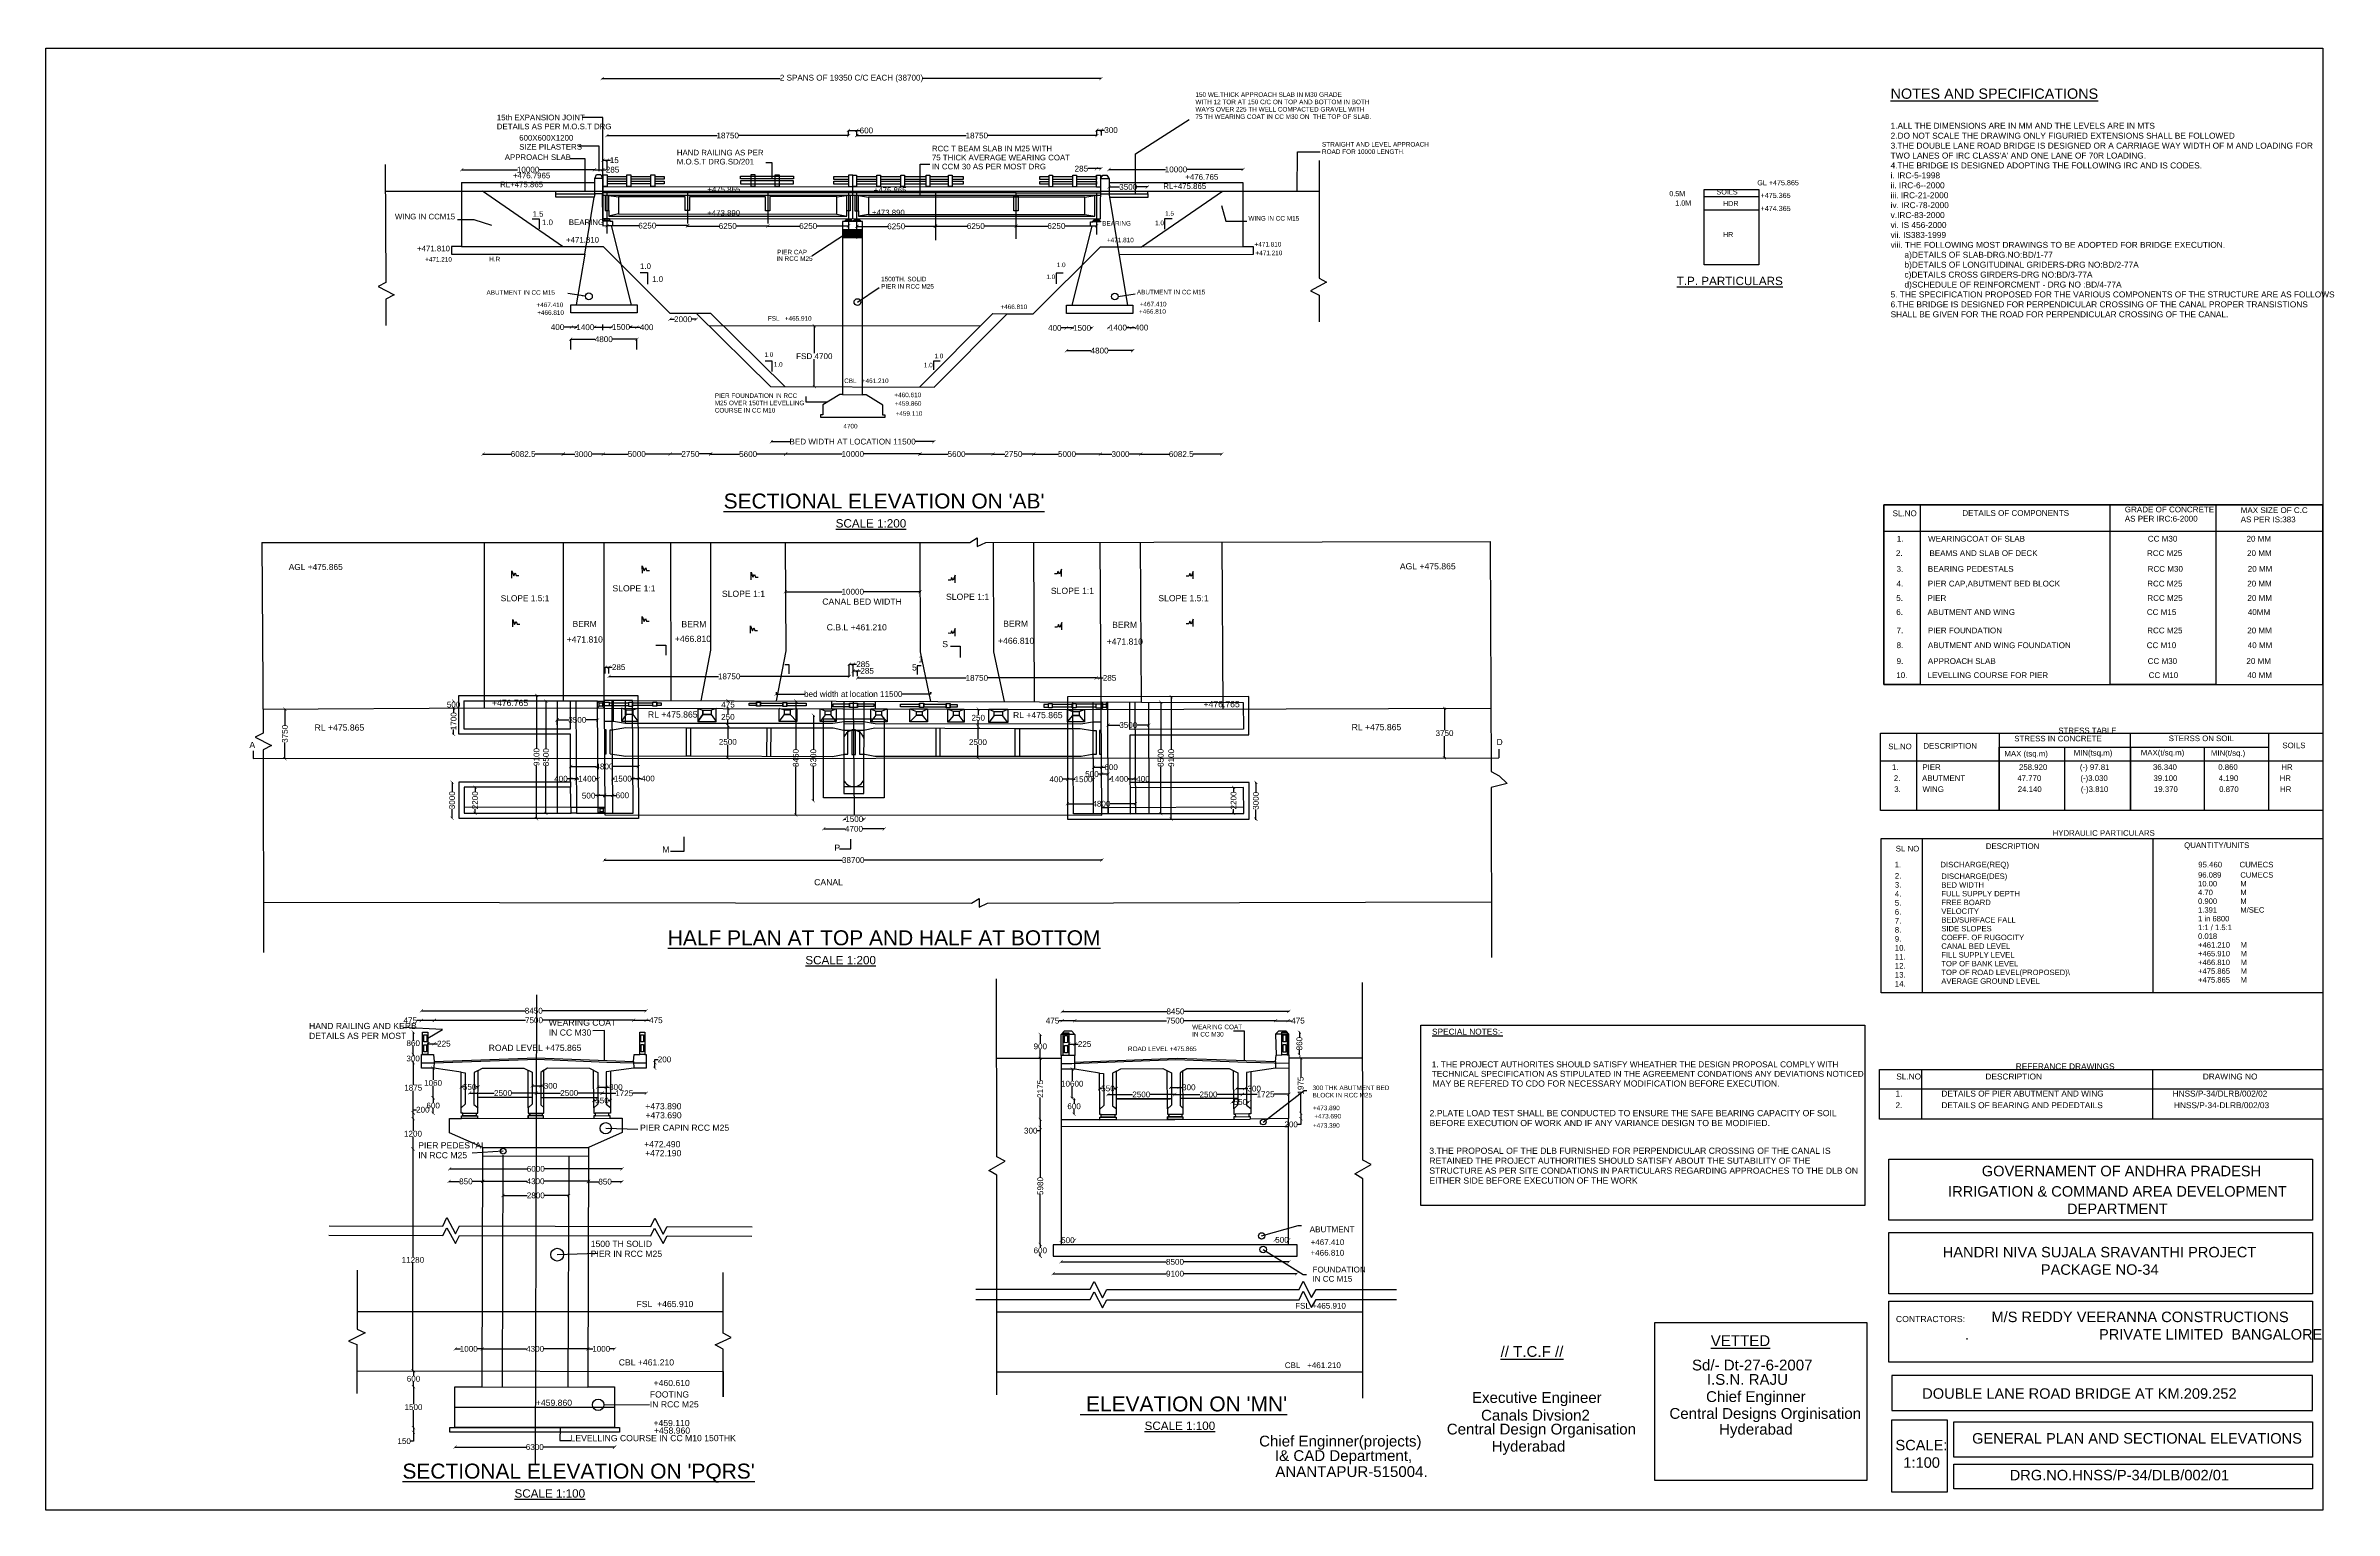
# Model space of a CAD drawing. Header units: inches. Extents: x -60434 to 117548, y -84336 to 29578.
import ezdxf

# ---------------------------------------------------------------- set-up
doc = ezdxf.new("R2010")
doc.units = ezdxf.units.IN
doc.header["$MEASUREMENT"] = 0
doc.styles.get("Standard").update_dxf_attribs({"font": 'arial.ttf'})
doc.dimstyles.get("Standard").update_dxf_attribs({"dimtxt": 450, "dimasz": 250, "dimexe": 0.18, "dimexo": 0.0625, "dimgap": 0.09, "dimtad": 0, "dimtih": 1, "dimtoh": 1, "dimdec": 0, "dimzin": 0, "dimdsep": 46, "dimtxsty": 'Standard', "dimblk": 'ARCHTICK', "dimcen": 0.09, "dimadec": 0, "dimazin": 0, "dimtfac": 1, "dimtdec": 0, "dimtofl": 0, "dimtmove": 0, "dimatfit": 3, "dimfxl": 1, "dimtolj": 1, "dimtzin": 0, "dimarcsym": 0})

# ---------------------------------------------------------------- blocks, each defined once
blk = doc.blocks.new('_ArchTick')
at = {"color": 0, "linetype": 'ByBlock', "const_width": 0.15}
blk.add_lwpolyline([(-0.5, -0.5), (0.5, 0.5)], dxfattribs=at)
blk = doc.blocks.new('*D2')
at = {"layer": 'Defpoints', "color": 0, "lineweight": -2, "transparency": 16777216}
for p, q in [((-28086, 19952), (-28086, 19938)), ((-28086, 19938), (-23746, 19938)), ((-17757, 19938), (-22097, 19938)), ((-17757, 19952), (-17757, 19938))]:
    blk.add_line(p, q, dxfattribs=at)
at = {"layer": 'Defpoints', "color": 0, "transparency": 16777216}
for p in [(-28086, 19952), (-17757, 19952), (-17757, 19938)]:
    blk.add_point(p, dxfattribs=at)
at = {"layer": 'Defpoints', "color": 0, "lineweight": -2, "transparency": 16777216, "xscale": 250, "yscale": 250, "zscale": 250, "rotation": 180}
blk.add_blockref('_ArchTick', (-28086, 19938), dxfattribs=at)
at = {"layer": 'Defpoints', "color": 0, "lineweight": -2, "transparency": 16777216, "xscale": 250, "yscale": 250, "zscale": 250}
blk.add_blockref('_ArchTick', (-17757, 19938), dxfattribs=at)
at = {"layer": 'Defpoints', "color": 0, "transparency": 16777216, "insert": (-22921, 19938), "char_height": 450, "attachment_point": 5}
blk.add_mtext('\\A1;10000', dxfattribs=at)
blk = doc.blocks.new('*D3')
at = {"layer": 'Defpoints', "color": 0, "lineweight": -2, "transparency": 16777216}
for p, q in [((-17757, 19952), (-17757, 19938)), ((-17757, 19938), (-17105, 19938)), ((-17105, 19952), (-17105, 19938)), ((-17105, 19938), (-16855, 19938))]:
    blk.add_line(p, q, dxfattribs=at)
at = {"layer": 'Defpoints', "color": 0, "transparency": 16777216}
for p in [(-17757, 19952), (-17105, 19952), (-17105, 19938)]:
    blk.add_point(p, dxfattribs=at)
at = {"layer": 'Defpoints', "color": 0, "lineweight": -2, "transparency": 16777216, "xscale": 250, "yscale": 250, "zscale": 250, "rotation": 180}
blk.add_blockref('_ArchTick', (-17757, 19938), dxfattribs=at)
at = {"layer": 'Defpoints', "color": 0, "lineweight": -2, "transparency": 16777216, "xscale": 250, "yscale": 250, "zscale": 250}
blk.add_blockref('_ArchTick', (-17105, 19938), dxfattribs=at)
at = {"layer": 'Defpoints', "color": 0, "transparency": 16777216, "insert": (-16353, 19938), "char_height": 450, "attachment_point": 5}
blk.add_mtext('\\A1;285', dxfattribs=at)
blk = doc.blocks.new('*D4')
at = {"layer": 'Defpoints', "color": 0, "lineweight": -2, "transparency": 16777216}
for p, q in [((-17105, 19938), (-17105, 20673)), ((-17105, 20673), (-16771, 20673)), ((-16771, 19938), (-16771, 20673)), ((-16771, 20673), (-16521, 20673))]:
    blk.add_line(p, q, dxfattribs=at)
at = {"layer": 'Defpoints', "color": 0, "transparency": 16777216}
for p in [(-17105, 19938), (-16771, 20673), (-16771, 19938)]:
    blk.add_point(p, dxfattribs=at)
at = {"layer": 'Defpoints', "color": 0, "lineweight": -2, "transparency": 16777216, "xscale": 250, "yscale": 250, "zscale": 250, "rotation": 180}
blk.add_blockref('_ArchTick', (-17105, 20673), dxfattribs=at)
at = {"layer": 'Defpoints', "color": 0, "lineweight": -2, "transparency": 16777216, "xscale": 250, "yscale": 250, "zscale": 250}
blk.add_blockref('_ArchTick', (-16771, 20673), dxfattribs=at)
at = {"layer": 'Defpoints', "color": 0, "transparency": 16777216, "insert": (-16218, 20673), "char_height": 450, "attachment_point": 5}
blk.add_mtext('\\A1;15', dxfattribs=at)
blk = doc.blocks.new('*D5')
at = {"layer": 'Defpoints', "color": 0, "lineweight": -2, "transparency": 16777216}
for p, q in [((-16794, 22599), (-16794, 22593)), ((-16794, 22594), (-8223, 22594)), ((1997, 22594), (-6573, 22594)), ((1997, 22599), (1997, 22593))]:
    blk.add_line(p, q, dxfattribs=at)
at = {"layer": 'Defpoints', "color": 0, "transparency": 16777216}
for p in [(-16794, 22599), (1997, 22599), (1997, 22594)]:
    blk.add_point(p, dxfattribs=at)
at = {"layer": 'Defpoints', "color": 0, "lineweight": -2, "transparency": 16777216, "xscale": 250, "yscale": 250, "zscale": 250, "rotation": 180}
blk.add_blockref('_ArchTick', (-16794, 22594), dxfattribs=at)
at = {"layer": 'Defpoints', "color": 0, "lineweight": -2, "transparency": 16777216, "xscale": 250, "yscale": 250, "zscale": 250}
blk.add_blockref('_ArchTick', (1997, 22594), dxfattribs=at)
at = {"layer": 'Defpoints', "color": 0, "transparency": 16777216, "insert": (-7398, 22594), "char_height": 450, "attachment_point": 5}
blk.add_mtext('\\A1;18750', dxfattribs=at)
blk = doc.blocks.new('*D6')
at = {"layer": 'Defpoints', "color": 0, "lineweight": -2, "transparency": 16777216}
for p, q in [((1997, 22593), (1997, 22989)), ((1997, 22989), (2641, 22989)), ((2641, 22593), (2641, 22989)), ((2641, 22989), (2891, 22989))]:
    blk.add_line(p, q, dxfattribs=at)
at = {"layer": 'Defpoints', "color": 0, "transparency": 16777216}
for p in [(1997, 22593), (2641, 22989), (2641, 22593)]:
    blk.add_point(p, dxfattribs=at)
at = {"layer": 'Defpoints', "color": 0, "lineweight": -2, "transparency": 16777216, "xscale": 250, "yscale": 250, "zscale": 250, "rotation": 180}
blk.add_blockref('_ArchTick', (1997, 22989), dxfattribs=at)
at = {"layer": 'Defpoints', "color": 0, "lineweight": -2, "transparency": 16777216, "xscale": 250, "yscale": 250, "zscale": 250}
blk.add_blockref('_ArchTick', (2641, 22989), dxfattribs=at)
at = {"layer": 'Defpoints', "color": 0, "transparency": 16777216, "insert": (3389, 22989), "char_height": 450, "attachment_point": 5}
blk.add_mtext('\\A1;600', dxfattribs=at)
blk = doc.blocks.new('*D7')
at = {"layer": 'Defpoints', "color": 0, "lineweight": -2, "transparency": 16777216}
for p, q in [((2641, 22593), (2641, 22594)), ((2641, 22593), (11152, 22593)), ((21312, 22593), (12802, 22593)), ((21312, 22593), (21312, 22594))]:
    blk.add_line(p, q, dxfattribs=at)
at = {"layer": 'Defpoints', "color": 0, "transparency": 16777216}
for p in [(2641, 22593), (21312, 22593), (21312, 22593)]:
    blk.add_point(p, dxfattribs=at)
at = {"layer": 'Defpoints', "color": 0, "lineweight": -2, "transparency": 16777216, "xscale": 250, "yscale": 250, "zscale": 250, "rotation": 180}
blk.add_blockref('_ArchTick', (2641, 22593), dxfattribs=at)
at = {"layer": 'Defpoints', "color": 0, "lineweight": -2, "transparency": 16777216, "xscale": 250, "yscale": 250, "zscale": 250}
blk.add_blockref('_ArchTick', (21312, 22593), dxfattribs=at)
at = {"layer": 'Defpoints', "color": 0, "transparency": 16777216, "insert": (11977, 22593), "char_height": 450, "attachment_point": 5}
blk.add_mtext('\\A1;18750', dxfattribs=at)
blk = doc.blocks.new('*D8')
at = {"layer": 'Defpoints', "color": 0, "lineweight": -2, "transparency": 16777216}
for p, q in [((21312, 22594), (21312, 23020)), ((21312, 23019), (21669, 23019)), ((21669, 22594), (21669, 23020)), ((21669, 23019), (21919, 23019))]:
    blk.add_line(p, q, dxfattribs=at)
at = {"layer": 'Defpoints', "color": 0, "transparency": 16777216}
for p in [(21312, 22594), (21669, 23019), (21669, 22594)]:
    blk.add_point(p, dxfattribs=at)
at = {"layer": 'Defpoints', "color": 0, "lineweight": -2, "transparency": 16777216, "xscale": 250, "yscale": 250, "zscale": 250, "rotation": 180}
blk.add_blockref('_ArchTick', (21312, 23019), dxfattribs=at)
at = {"layer": 'Defpoints', "color": 0, "lineweight": -2, "transparency": 16777216, "xscale": 250, "yscale": 250, "zscale": 250}
blk.add_blockref('_ArchTick', (21669, 23019), dxfattribs=at)
at = {"layer": 'Defpoints', "color": 0, "transparency": 16777216, "insert": (22415, 23019), "char_height": 450, "attachment_point": 5}
blk.add_mtext('\\A1;300', dxfattribs=at)
blk = doc.blocks.new('*D9')
at = {"layer": 'Defpoints', "color": 0, "lineweight": -2, "transparency": 16777216}
for p, q in [((-17160, 27046), (-17160, 27028)), ((-17160, 27028), (-3319, 27028)), ((21627, 27028), (7786, 27028)), ((21627, 27046), (21627, 27028))]:
    blk.add_line(p, q, dxfattribs=at)
at = {"layer": 'Defpoints', "color": 0, "transparency": 16777216}
for p in [(-17160, 27046), (21627, 27046), (21627, 27028)]:
    blk.add_point(p, dxfattribs=at)
at = {"layer": 'Defpoints', "color": 0, "lineweight": -2, "transparency": 16777216, "xscale": 250, "yscale": 250, "zscale": 250, "rotation": 180}
blk.add_blockref('_ArchTick', (-17160, 27028), dxfattribs=at)
at = {"layer": 'Defpoints', "color": 0, "lineweight": -2, "transparency": 16777216, "xscale": 250, "yscale": 250, "zscale": 250}
blk.add_blockref('_ArchTick', (21627, 27028), dxfattribs=at)
at = {"layer": 'Defpoints', "color": 0, "transparency": 16777216, "insert": (2233, 27028), "char_height": 450, "attachment_point": 5}
blk.add_mtext('\\A1;2 SPANS OF 19350 C/C EACH (38700)', dxfattribs=at)
blk = doc.blocks.new('*D10')
at = {"layer": 'Defpoints', "color": 0, "lineweight": -2, "transparency": 16777216}
for p, q in [((21276, 20019), (20607, 20019)), ((21276, 20006), (21276, 20019)), ((21623, 20019), (21276, 20019)), ((21623, 20006), (21623, 20019))]:
    blk.add_line(p, q, dxfattribs=at)
at = {"layer": 'Defpoints', "color": 0, "transparency": 16777216}
for p in [(21276, 20006), (21623, 20019), (21623, 20006)]:
    blk.add_point(p, dxfattribs=at)
at = {"layer": 'Defpoints', "color": 0, "lineweight": -2, "transparency": 16777216, "xscale": 250, "yscale": 250, "zscale": 250, "rotation": 180}
blk.add_blockref('_ArchTick', (21276, 20019), dxfattribs=at)
at = {"layer": 'Defpoints', "color": 0, "lineweight": -2, "transparency": 16777216, "xscale": 250, "yscale": 250, "zscale": 250}
blk.add_blockref('_ArchTick', (21623, 20019), dxfattribs=at)
at = {"layer": 'Defpoints', "color": 0, "transparency": 16777216, "insert": (20105, 20019), "char_height": 450, "attachment_point": 5}
blk.add_mtext('\\A1;285', dxfattribs=at)
blk = doc.blocks.new('*D11')
at = {"layer": 'Defpoints', "color": 0, "lineweight": -2, "transparency": 16777216}
for p, q in [((22263, 18624), (22263, 18595)), ((22263, 18595), (23081, 18595)), ((25241, 18595), (24423, 18595)), ((25241, 18624), (25241, 18595))]:
    blk.add_line(p, q, dxfattribs=at)
at = {"layer": 'Defpoints', "color": 0, "transparency": 16777216}
for p in [(22263, 18624), (25241, 18624), (25241, 18595)]:
    blk.add_point(p, dxfattribs=at)
at = {"layer": 'Defpoints', "color": 0, "lineweight": -2, "transparency": 16777216, "xscale": 250, "yscale": 250, "zscale": 250, "rotation": 180}
blk.add_blockref('_ArchTick', (22263, 18595), dxfattribs=at)
at = {"layer": 'Defpoints', "color": 0, "lineweight": -2, "transparency": 16777216, "xscale": 250, "yscale": 250, "zscale": 250}
blk.add_blockref('_ArchTick', (25241, 18595), dxfattribs=at)
at = {"layer": 'Defpoints', "color": 0, "transparency": 16777216, "insert": (23752, 18595), "char_height": 450, "attachment_point": 5}
blk.add_mtext('\\A1;3500', dxfattribs=at)
blk = doc.blocks.new('*D12')
at = {"layer": 'Defpoints', "color": 0, "lineweight": -2, "transparency": 16777216}
for p, q in [((22255, 19955), (22255, 19957)), ((22255, 19957), (26642, 19957)), ((32679, 19957), (28292, 19957)), ((32679, 19955), (32679, 19957))]:
    blk.add_line(p, q, dxfattribs=at)
at = {"layer": 'Defpoints', "color": 0, "transparency": 16777216}
for p in [(22255, 19955), (32679, 19957), (32679, 19955)]:
    blk.add_point(p, dxfattribs=at)
at = {"layer": 'Defpoints', "color": 0, "lineweight": -2, "transparency": 16777216, "xscale": 250, "yscale": 250, "zscale": 250, "rotation": 180}
blk.add_blockref('_ArchTick', (22255, 19957), dxfattribs=at)
at = {"layer": 'Defpoints', "color": 0, "lineweight": -2, "transparency": 16777216, "xscale": 250, "yscale": 250, "zscale": 250}
blk.add_blockref('_ArchTick', (32679, 19957), dxfattribs=at)
at = {"layer": 'Defpoints', "color": 0, "transparency": 16777216, "insert": (27467, 19957), "char_height": 450, "attachment_point": 5}
blk.add_mtext('\\A1;10000', dxfattribs=at)
blk = doc.blocks.new('*D13')
at = {"layer": 'Defpoints', "color": 0, "lineweight": -2, "transparency": 16777216}
for p, q in [((15036, 15549), (15036, 15555)), ((15036, 15555), (17492, 15555)), ((21292, 15555), (18837, 15555)), ((21292, 15549), (21292, 15555))]:
    blk.add_line(p, q, dxfattribs=at)
at = {"layer": 'Defpoints', "color": 0, "transparency": 16777216}
for p in [(15036, 15555), (15036, 15549), (21292, 15549)]:
    blk.add_point(p, dxfattribs=at)
at = {"layer": 'Defpoints', "color": 0, "lineweight": -2, "transparency": 16777216, "xscale": 250, "yscale": 250, "zscale": 250, "rotation": 180}
blk.add_blockref('_ArchTick', (15036, 15555), dxfattribs=at)
at = {"layer": 'Defpoints', "color": 0, "lineweight": -2, "transparency": 16777216, "xscale": 250, "yscale": 250, "zscale": 250}
blk.add_blockref('_ArchTick', (21292, 15555), dxfattribs=at)
at = {"layer": 'Defpoints', "color": 0, "transparency": 16777216, "insert": (18164, 15555), "char_height": 450, "attachment_point": 5}
blk.add_mtext('\\A1;6250', dxfattribs=at)
blk = doc.blocks.new('*D14')
at = {"layer": 'Defpoints', "color": 0, "lineweight": -2, "transparency": 16777216}
for p, q in [((8767, 15549), (8767, 15549)), ((8767, 15549), (11229, 15549)), ((15036, 15549), (12574, 15549)), ((15036, 15549), (15036, 15549))]:
    blk.add_line(p, q, dxfattribs=at)
at = {"layer": 'Defpoints', "color": 0, "transparency": 16777216}
for p in [(8767, 15549), (8767, 15549), (15036, 15549)]:
    blk.add_point(p, dxfattribs=at)
at = {"layer": 'Defpoints', "color": 0, "lineweight": -2, "transparency": 16777216, "xscale": 250, "yscale": 250, "zscale": 250, "rotation": 180}
blk.add_blockref('_ArchTick', (8767, 15549), dxfattribs=at)
at = {"layer": 'Defpoints', "color": 0, "lineweight": -2, "transparency": 16777216, "xscale": 250, "yscale": 250, "zscale": 250}
blk.add_blockref('_ArchTick', (15036, 15549), dxfattribs=at)
at = {"layer": 'Defpoints', "color": 0, "transparency": 16777216, "insert": (11901, 15549), "char_height": 450, "attachment_point": 5}
blk.add_mtext('\\A1;6250', dxfattribs=at)
blk = doc.blocks.new('*D15')
at = {"layer": 'Defpoints', "color": 0, "lineweight": -2, "transparency": 16777216}
for p, q in [((2655, 15549), (2655, 15529)), ((2655, 15529), (5039, 15529)), ((8767, 15529), (6384, 15529)), ((8767, 15549), (8767, 15529))]:
    blk.add_line(p, q, dxfattribs=at)
at = {"layer": 'Defpoints', "color": 0, "transparency": 16777216}
for p in [(2655, 15549), (2655, 15529), (8767, 15549)]:
    blk.add_point(p, dxfattribs=at)
at = {"layer": 'Defpoints', "color": 0, "lineweight": -2, "transparency": 16777216, "xscale": 250, "yscale": 250, "zscale": 250, "rotation": 180}
blk.add_blockref('_ArchTick', (2655, 15529), dxfattribs=at)
at = {"layer": 'Defpoints', "color": 0, "lineweight": -2, "transparency": 16777216, "xscale": 250, "yscale": 250, "zscale": 250}
blk.add_blockref('_ArchTick', (8767, 15529), dxfattribs=at)
at = {"layer": 'Defpoints', "color": 0, "transparency": 16777216, "insert": (5711, 15529), "char_height": 450, "attachment_point": 5}
blk.add_mtext('\\A1;6250', dxfattribs=at)
blk = doc.blocks.new('*D16')
at = {"layer": 'Defpoints', "color": 0, "lineweight": -2, "transparency": 16777216}
for p, q in [((-4271, 15529), (-4271, 15555)), ((-4271, 15555), (-1808, 15555)), ((2000, 15555), (-463, 15555)), ((2000, 15529), (2000, 15555))]:
    blk.add_line(p, q, dxfattribs=at)
at = {"layer": 'Defpoints', "color": 0, "transparency": 16777216}
for p in [(-4271, 15555), (-4271, 15529), (2000, 15529)]:
    blk.add_point(p, dxfattribs=at)
at = {"layer": 'Defpoints', "color": 0, "lineweight": -2, "transparency": 16777216, "xscale": 250, "yscale": 250, "zscale": 250, "rotation": 180}
blk.add_blockref('_ArchTick', (-4271, 15555), dxfattribs=at)
at = {"layer": 'Defpoints', "color": 0, "lineweight": -2, "transparency": 16777216, "xscale": 250, "yscale": 250, "zscale": 250}
blk.add_blockref('_ArchTick', (2000, 15555), dxfattribs=at)
at = {"layer": 'Defpoints', "color": 0, "transparency": 16777216, "insert": (-1135, 15555), "char_height": 450, "attachment_point": 5}
blk.add_mtext('\\A1;6250', dxfattribs=at)
blk = doc.blocks.new('*D17')
at = {"layer": 'Defpoints', "color": 0, "lineweight": -2, "transparency": 16777216}
for p, q in [((-10521, 15555), (-10521, 15555)), ((-10521, 15555), (-8068, 15555)), ((-4271, 15555), (-6723, 15555)), ((-4271, 15555), (-4271, 15555))]:
    blk.add_line(p, q, dxfattribs=at)
at = {"layer": 'Defpoints', "color": 0, "transparency": 16777216}
for p in [(-10521, 15555), (-10521, 15555), (-4271, 15555)]:
    blk.add_point(p, dxfattribs=at)
at = {"layer": 'Defpoints', "color": 0, "lineweight": -2, "transparency": 16777216, "xscale": 250, "yscale": 250, "zscale": 250, "rotation": 180}
blk.add_blockref('_ArchTick', (-10521, 15555), dxfattribs=at)
at = {"layer": 'Defpoints', "color": 0, "lineweight": -2, "transparency": 16777216, "xscale": 250, "yscale": 250, "zscale": 250}
blk.add_blockref('_ArchTick', (-4271, 15555), dxfattribs=at)
at = {"layer": 'Defpoints', "color": 0, "transparency": 16777216, "insert": (-7396, 15555), "char_height": 450, "attachment_point": 5}
blk.add_mtext('\\A1;6250', dxfattribs=at)
blk = doc.blocks.new('*D18')
at = {"layer": 'Defpoints', "color": 0, "lineweight": -2, "transparency": 16777216}
for p, q in [((-16779, 15586), (-16779, 15586)), ((-16779, 15585), (-14322, 15585)), ((-10521, 15585), (-12977, 15585)), ((-10521, 15555), (-10521, 15586))]:
    blk.add_line(p, q, dxfattribs=at)
at = {"layer": 'Defpoints', "color": 0, "transparency": 16777216}
for p in [(-16779, 15585), (-16779, 15585), (-10521, 15555)]:
    blk.add_point(p, dxfattribs=at)
at = {"layer": 'Defpoints', "color": 0, "lineweight": -2, "transparency": 16777216, "xscale": 250, "yscale": 250, "zscale": 250, "rotation": 180}
blk.add_blockref('_ArchTick', (-16779, 15585), dxfattribs=at)
at = {"layer": 'Defpoints', "color": 0, "lineweight": -2, "transparency": 16777216, "xscale": 250, "yscale": 250, "zscale": 250}
blk.add_blockref('_ArchTick', (-10521, 15585), dxfattribs=at)
at = {"layer": 'Defpoints', "color": 0, "transparency": 16777216, "insert": (-13650, 15585), "char_height": 450, "attachment_point": 5}
blk.add_mtext('\\A1;6250', dxfattribs=at)
blk = doc.blocks.new('*D19')
at = {"layer": 'Defpoints', "color": 0, "lineweight": -2, "transparency": 16777216}
for p, q in [((-19548, 7692), (-20126, 7692)), ((-19548, 7682), (-19548, 7692)), ((-19186, 7692), (-19548, 7692)), ((-19186, 7682), (-19186, 7692))]:
    blk.add_line(p, q, dxfattribs=at)
at = {"layer": 'Defpoints', "color": 0, "transparency": 16777216}
for p in [(-19548, 7682), (-19186, 7692), (-19186, 7682)]:
    blk.add_point(p, dxfattribs=at)
at = {"layer": 'Defpoints', "color": 0, "lineweight": -2, "transparency": 16777216, "xscale": 250, "yscale": 250, "zscale": 250, "rotation": 180}
blk.add_blockref('_ArchTick', (-19548, 7692), dxfattribs=at)
at = {"layer": 'Defpoints', "color": 0, "lineweight": -2, "transparency": 16777216, "xscale": 250, "yscale": 250, "zscale": 250}
blk.add_blockref('_ArchTick', (-19186, 7692), dxfattribs=at)
at = {"layer": 'Defpoints', "color": 0, "transparency": 16777216, "insert": (-20631, 7692), "char_height": 450, "attachment_point": 5}
blk.add_mtext('\\A1;400', dxfattribs=at)
blk = doc.blocks.new('*D20')
at = {"layer": 'Defpoints', "color": 0, "lineweight": -2, "transparency": 16777216}
for p, q in [((-19186, 7687), (-19186, 7682)), ((-19186, 7682), (-19118, 7682)), ((-17750, 7682), (-17818, 7682)), ((-17750, 7687), (-17750, 7682))]:
    blk.add_line(p, q, dxfattribs=at)
at = {"layer": 'Defpoints', "color": 0, "transparency": 16777216}
for p in [(-19186, 7687), (-17750, 7687), (-17750, 7682)]:
    blk.add_point(p, dxfattribs=at)
at = {"layer": 'Defpoints', "color": 0, "lineweight": -2, "transparency": 16777216, "xscale": 250, "yscale": 250, "zscale": 250, "rotation": 180}
blk.add_blockref('_ArchTick', (-19186, 7682), dxfattribs=at)
at = {"layer": 'Defpoints', "color": 0, "lineweight": -2, "transparency": 16777216, "xscale": 250, "yscale": 250, "zscale": 250}
blk.add_blockref('_ArchTick', (-17750, 7682), dxfattribs=at)
at = {"layer": 'Defpoints', "color": 0, "transparency": 16777216, "insert": (-18468, 7682), "char_height": 450, "attachment_point": 5}
blk.add_mtext('\\A1;1400', dxfattribs=at)
blk = doc.blocks.new('*D21')
at = {"layer": 'Defpoints', "color": 0, "lineweight": -2, "transparency": 16777216}
for p, q in [((-16448, 7693), (-16448, 7703)), ((-16448, 7702), (-16348, 7702)), ((-14948, 7702), (-15048, 7702)), ((-14948, 7693), (-14948, 7703))]:
    blk.add_line(p, q, dxfattribs=at)
at = {"layer": 'Defpoints', "color": 0, "transparency": 16777216}
for p in [(-16448, 7693), (-14948, 7702), (-14948, 7693)]:
    blk.add_point(p, dxfattribs=at)
at = {"layer": 'Defpoints', "color": 0, "lineweight": -2, "transparency": 16777216, "xscale": 250, "yscale": 250, "zscale": 250, "rotation": 180}
blk.add_blockref('_ArchTick', (-16448, 7702), dxfattribs=at)
at = {"layer": 'Defpoints', "color": 0, "lineweight": -2, "transparency": 16777216, "xscale": 250, "yscale": 250, "zscale": 250}
blk.add_blockref('_ArchTick', (-14948, 7702), dxfattribs=at)
at = {"layer": 'Defpoints', "color": 0, "transparency": 16777216, "insert": (-15698, 7702), "char_height": 450, "attachment_point": 5}
blk.add_mtext('\\A1;1500', dxfattribs=at)
blk = doc.blocks.new('*D22')
at = {"layer": 'Defpoints', "color": 0, "lineweight": -2, "transparency": 16777216}
for p, q in [((-14948, 7693), (-14948, 7679)), ((-14948, 7679), (-14457, 7679)), ((-14457, 7693), (-14457, 7679)), ((-14457, 7679), (-14207, 7679))]:
    blk.add_line(p, q, dxfattribs=at)
at = {"layer": 'Defpoints', "color": 0, "transparency": 16777216}
for p in [(-14948, 7693), (-14457, 7693), (-14457, 7679)]:
    blk.add_point(p, dxfattribs=at)
at = {"layer": 'Defpoints', "color": 0, "lineweight": -2, "transparency": 16777216, "xscale": 250, "yscale": 250, "zscale": 250, "rotation": 180}
blk.add_blockref('_ArchTick', (-14948, 7679), dxfattribs=at)
at = {"layer": 'Defpoints', "color": 0, "lineweight": -2, "transparency": 16777216, "xscale": 250, "yscale": 250, "zscale": 250}
blk.add_blockref('_ArchTick', (-14457, 7679), dxfattribs=at)
at = {"layer": 'Defpoints', "color": 0, "transparency": 16777216, "insert": (-13701, 7679), "char_height": 450, "attachment_point": 5}
blk.add_mtext('\\A1;400', dxfattribs=at)
blk = doc.blocks.new('*D23')
at = {"layer": 'Defpoints', "color": 0, "lineweight": -2, "transparency": 16777216}
for p, q in [((-19609, 5952), (-19609, 6749)), ((-19609, 6749), (-17715, 6749)), ((-14461, 6749), (-16354, 6749)), ((-14461, 5952), (-14461, 6749))]:
    blk.add_line(p, q, dxfattribs=at)
at = {"layer": 'Defpoints', "color": 0, "transparency": 16777216}
for p in [(-19609, 5951), (-14461, 6749), (-14461, 5951)]:
    blk.add_point(p, dxfattribs=at)
at = {"layer": 'Defpoints', "color": 0, "lineweight": -2, "transparency": 16777216, "xscale": 250, "yscale": 250, "zscale": 250, "rotation": 180}
blk.add_blockref('_ArchTick', (-19609, 6749), dxfattribs=at)
at = {"layer": 'Defpoints', "color": 0, "lineweight": -2, "transparency": 16777216, "xscale": 250, "yscale": 250, "zscale": 250}
blk.add_blockref('_ArchTick', (-14461, 6749), dxfattribs=at)
at = {"layer": 'Defpoints', "color": 0, "transparency": 16777216, "insert": (-17035, 6749), "char_height": 450, "attachment_point": 5}
blk.add_mtext('\\A1;4800', dxfattribs=at)
blk = doc.blocks.new('*D24')
at = {"layer": 'Defpoints', "color": 0, "lineweight": -2, "transparency": 16777216}
for p, q in [((-11884, 8290), (-11884, 8303)), ((-11884, 8303), (-11545, 8303)), ((-9856, 8303), (-10195, 8303)), ((-9856, 8290), (-9856, 8303))]:
    blk.add_line(p, q, dxfattribs=at)
at = {"layer": 'Defpoints', "color": 0, "transparency": 16777216}
for p in [(-11884, 8290), (-9856, 8303), (-9856, 8290)]:
    blk.add_point(p, dxfattribs=at)
at = {"layer": 'Defpoints', "color": 0, "lineweight": -2, "transparency": 16777216, "xscale": 250, "yscale": 250, "zscale": 250, "rotation": 180}
blk.add_blockref('_ArchTick', (-11884, 8303), dxfattribs=at)
at = {"layer": 'Defpoints', "color": 0, "lineweight": -2, "transparency": 16777216, "xscale": 250, "yscale": 250, "zscale": 250}
blk.add_blockref('_ArchTick', (-9856, 8303), dxfattribs=at)
at = {"layer": 'Defpoints', "color": 0, "transparency": 16777216, "insert": (-10870, 8303), "char_height": 450, "attachment_point": 5}
blk.add_mtext('\\A1;2000', dxfattribs=at)
blk = doc.blocks.new('*D25')
at = {"layer": 'Defpoints', "color": 0, "lineweight": -2, "transparency": 16777216}
for p, q in [((-663, 7787), (-664, 7787)), ((-663, 7787), (-663, 5660)), ((-663, 3067), (-663, 5194)), ((-668, 3067), (-663, 3067))]:
    blk.add_line(p, q, dxfattribs=at)
at = {"layer": 'Defpoints', "color": 0, "transparency": 16777216}
for p in [(-663, 7787), (-663, 7787), (-669, 3067)]:
    blk.add_point(p, dxfattribs=at)
at = {"layer": 'Defpoints', "color": 0, "lineweight": -2, "transparency": 16777216, "xscale": 250, "yscale": 250, "zscale": 250}
for p, rotation in [((-663, 7787), 90), ((-663, 3067), 270)]:
    blk.add_blockref('_ArchTick', p, dxfattribs=dict(at, rotation=rotation))
at = {"layer": 'Defpoints', "color": 0, "transparency": 16777216, "insert": (-663, 5427), "char_height": 450, "attachment_point": 5}
blk.add_mtext('\\A1;FSD 4700', dxfattribs=at)
blk = doc.blocks.new('*D26')
at = {"layer": 'Defpoints', "color": 0, "lineweight": -2, "transparency": 16777216}
for p, q in [((-4000, -1163), (-4000, -1215)), ((-4000, -1215), (-2556, -1215)), ((8629, -1215), (7185, -1215)), ((8629, -1163), (8629, -1215))]:
    blk.add_line(p, q, dxfattribs=at)
at = {"layer": 'Defpoints', "color": 0, "transparency": 16777216}
for p in [(-4000, -1163), (8629, -1163), (8629, -1215)]:
    blk.add_point(p, dxfattribs=at)
at = {"layer": 'Defpoints', "color": 0, "lineweight": -2, "transparency": 16777216, "xscale": 250, "yscale": 250, "zscale": 250, "rotation": 180}
blk.add_blockref('_ArchTick', (-4000, -1215), dxfattribs=at)
at = {"layer": 'Defpoints', "color": 0, "lineweight": -2, "transparency": 16777216, "xscale": 250, "yscale": 250, "zscale": 250}
blk.add_blockref('_ArchTick', (8629, -1215), dxfattribs=at)
at = {"layer": 'Defpoints', "color": 0, "transparency": 16777216, "insert": (2314, -1215), "char_height": 450, "attachment_point": 5}
blk.add_mtext('\\A1;BED WIDTH AT LOCATION 11500', dxfattribs=at)
blk = doc.blocks.new('*D27')
at = {"layer": 'Defpoints', "color": 0, "lineweight": -2, "transparency": 16777216}
for p, q in [((-26428, -2192), (-26428, -2176)), ((-26428, -2177), (-24244, -2177)), ((-20187, -2177), (-22370, -2177)), ((-20187, -2192), (-20187, -2176))]:
    blk.add_line(p, q, dxfattribs=at)
at = {"layer": 'Defpoints', "color": 0, "transparency": 16777216}
for p in [(-26428, -2192), (-20187, -2177), (-20187, -2192)]:
    blk.add_point(p, dxfattribs=at)
at = {"layer": 'Defpoints', "color": 0, "lineweight": -2, "transparency": 16777216, "xscale": 250, "yscale": 250, "zscale": 250, "rotation": 180}
blk.add_blockref('_ArchTick', (-26428, -2177), dxfattribs=at)
at = {"layer": 'Defpoints', "color": 0, "lineweight": -2, "transparency": 16777216, "xscale": 250, "yscale": 250, "zscale": 250}
blk.add_blockref('_ArchTick', (-20187, -2177), dxfattribs=at)
at = {"layer": 'Defpoints', "color": 0, "transparency": 16777216, "insert": (-23307, -2177), "char_height": 450, "attachment_point": 5}
blk.add_mtext('\\A1;6082.5', dxfattribs=at)
blk = doc.blocks.new('*D28')
at = {"layer": 'Defpoints', "color": 0, "lineweight": -2, "transparency": 16777216}
for p, q in [((-20187, -2177), (-20187, -2192)), ((-20187, -2192), (-19297, -2192)), ((-17066, -2192), (-17955, -2192)), ((-17066, -2177), (-17066, -2192))]:
    blk.add_line(p, q, dxfattribs=at)
at = {"layer": 'Defpoints', "color": 0, "transparency": 16777216}
for p in [(-20187, -2177), (-17066, -2177), (-17066, -2192)]:
    blk.add_point(p, dxfattribs=at)
at = {"layer": 'Defpoints', "color": 0, "lineweight": -2, "transparency": 16777216, "xscale": 250, "yscale": 250, "zscale": 250, "rotation": 180}
blk.add_blockref('_ArchTick', (-20187, -2192), dxfattribs=at)
at = {"layer": 'Defpoints', "color": 0, "lineweight": -2, "transparency": 16777216, "xscale": 250, "yscale": 250, "zscale": 250}
blk.add_blockref('_ArchTick', (-17066, -2192), dxfattribs=at)
at = {"layer": 'Defpoints', "color": 0, "transparency": 16777216, "insert": (-18626, -2192), "char_height": 450, "attachment_point": 5}
blk.add_mtext('\\A1;3000', dxfattribs=at)
blk = doc.blocks.new('*D29')
at = {"layer": 'Defpoints', "color": 0, "lineweight": -2, "transparency": 16777216}
for p, q in [((-17066, -2192), (-17066, -2176)), ((-17066, -2177), (-15141, -2177)), ((-11872, -2177), (-13798, -2177)), ((-11872, -2192), (-11872, -2176))]:
    blk.add_line(p, q, dxfattribs=at)
at = {"layer": 'Defpoints', "color": 0, "transparency": 16777216}
for p in [(-17066, -2192), (-11872, -2177), (-11872, -2192)]:
    blk.add_point(p, dxfattribs=at)
at = {"layer": 'Defpoints', "color": 0, "lineweight": -2, "transparency": 16777216, "xscale": 250, "yscale": 250, "zscale": 250, "rotation": 180}
blk.add_blockref('_ArchTick', (-17066, -2177), dxfattribs=at)
at = {"layer": 'Defpoints', "color": 0, "lineweight": -2, "transparency": 16777216, "xscale": 250, "yscale": 250, "zscale": 250}
blk.add_blockref('_ArchTick', (-11872, -2177), dxfattribs=at)
at = {"layer": 'Defpoints', "color": 0, "transparency": 16777216, "insert": (-14469, -2177), "char_height": 450, "attachment_point": 5}
blk.add_mtext('\\A1;5000', dxfattribs=at)
blk = doc.blocks.new('*D30')
at = {"layer": 'Defpoints', "color": 0, "lineweight": -2, "transparency": 16777216}
for p, q in [((-11872, -2184), (-11872, -2176)), ((-11872, -2176), (-10973, -2176)), ((-8722, -2176), (-9622, -2176)), ((-8722, -2184), (-8722, -2176))]:
    blk.add_line(p, q, dxfattribs=at)
at = {"layer": 'Defpoints', "color": 0, "transparency": 16777216}
for p in [(-11872, -2184), (-8722, -2176), (-8722, -2184)]:
    blk.add_point(p, dxfattribs=at)
at = {"layer": 'Defpoints', "color": 0, "lineweight": -2, "transparency": 16777216, "xscale": 250, "yscale": 250, "zscale": 250, "rotation": 180}
blk.add_blockref('_ArchTick', (-11872, -2176), dxfattribs=at)
at = {"layer": 'Defpoints', "color": 0, "lineweight": -2, "transparency": 16777216, "xscale": 250, "yscale": 250, "zscale": 250}
blk.add_blockref('_ArchTick', (-8722, -2176), dxfattribs=at)
at = {"layer": 'Defpoints', "color": 0, "transparency": 16777216, "insert": (-10298, -2176), "char_height": 450, "attachment_point": 5}
blk.add_mtext('\\A1;2750', dxfattribs=at)
blk = doc.blocks.new('*D31')
at = {"layer": 'Defpoints', "color": 0, "lineweight": -2, "transparency": 16777216}
for p, q in [((-8722, -2176), (-8722, -2184)), ((-8722, -2184), (-6480, -2184)), ((-2894, -2184), (-5137, -2184)), ((-2894, -2176), (-2894, -2184))]:
    blk.add_line(p, q, dxfattribs=at)
at = {"layer": 'Defpoints', "color": 0, "transparency": 16777216}
for p in [(-8722, -2176), (-2894, -2176), (-2894, -2184)]:
    blk.add_point(p, dxfattribs=at)
at = {"layer": 'Defpoints', "color": 0, "lineweight": -2, "transparency": 16777216, "xscale": 250, "yscale": 250, "zscale": 250, "rotation": 180}
blk.add_blockref('_ArchTick', (-8722, -2184), dxfattribs=at)
at = {"layer": 'Defpoints', "color": 0, "lineweight": -2, "transparency": 16777216, "xscale": 250, "yscale": 250, "zscale": 250}
blk.add_blockref('_ArchTick', (-2894, -2184), dxfattribs=at)
at = {"layer": 'Defpoints', "color": 0, "transparency": 16777216, "insert": (-5808, -2184), "char_height": 450, "attachment_point": 5}
blk.add_mtext('\\A1;5600', dxfattribs=at)
blk = doc.blocks.new('*D32')
at = {"layer": 'Defpoints', "color": 0, "lineweight": -2, "transparency": 16777216}
for p, q in [((-2894, -2184), (-2894, -2176)), ((-2894, -2176), (1506, -2176)), ((7555, -2176), (3155, -2176)), ((7555, -2184), (7555, -2176))]:
    blk.add_line(p, q, dxfattribs=at)
at = {"layer": 'Defpoints', "color": 0, "transparency": 16777216}
for p in [(-2894, -2184), (7555, -2176), (7555, -2184)]:
    blk.add_point(p, dxfattribs=at)
at = {"layer": 'Defpoints', "color": 0, "lineweight": -2, "transparency": 16777216, "xscale": 250, "yscale": 250, "zscale": 250, "rotation": 180}
blk.add_blockref('_ArchTick', (-2894, -2176), dxfattribs=at)
at = {"layer": 'Defpoints', "color": 0, "lineweight": -2, "transparency": 16777216, "xscale": 250, "yscale": 250, "zscale": 250}
blk.add_blockref('_ArchTick', (7555, -2176), dxfattribs=at)
at = {"layer": 'Defpoints', "color": 0, "transparency": 16777216, "insert": (2330, -2176), "char_height": 450, "attachment_point": 5}
blk.add_mtext('\\A1;10000', dxfattribs=at)
blk = doc.blocks.new('*D33')
at = {"layer": 'Defpoints', "color": 0, "lineweight": -2, "transparency": 16777216}
for p, q in [((7555, -2184), (7555, -2184)), ((7555, -2184), (9731, -2184)), ((13250, -2184), (11074, -2184)), ((13250, -2184), (13250, -2184))]:
    blk.add_line(p, q, dxfattribs=at)
at = {"layer": 'Defpoints', "color": 0, "transparency": 16777216}
for p in [(7555, -2184), (13250, -2184), (13250, -2184)]:
    blk.add_point(p, dxfattribs=at)
at = {"layer": 'Defpoints', "color": 0, "lineweight": -2, "transparency": 16777216, "xscale": 250, "yscale": 250, "zscale": 250, "rotation": 180}
blk.add_blockref('_ArchTick', (7555, -2184), dxfattribs=at)
at = {"layer": 'Defpoints', "color": 0, "lineweight": -2, "transparency": 16777216, "xscale": 250, "yscale": 250, "zscale": 250}
blk.add_blockref('_ArchTick', (13250, -2184), dxfattribs=at)
at = {"layer": 'Defpoints', "color": 0, "transparency": 16777216, "insert": (10402, -2184), "char_height": 450, "attachment_point": 5}
blk.add_mtext('\\A1;5600', dxfattribs=at)
blk = doc.blocks.new('*D34')
at = {"layer": 'Defpoints', "color": 0, "lineweight": -2, "transparency": 16777216}
for p, q in [((13250, -2184), (13250, -2184)), ((13250, -2184), (14146, -2184)), ((16392, -2184), (15496, -2184)), ((16392, -2184), (16392, -2184))]:
    blk.add_line(p, q, dxfattribs=at)
at = {"layer": 'Defpoints', "color": 0, "transparency": 16777216}
for p in [(13250, -2184), (16392, -2184), (16392, -2184)]:
    blk.add_point(p, dxfattribs=at)
at = {"layer": 'Defpoints', "color": 0, "lineweight": -2, "transparency": 16777216, "xscale": 250, "yscale": 250, "zscale": 250, "rotation": 180}
blk.add_blockref('_ArchTick', (13250, -2184), dxfattribs=at)
at = {"layer": 'Defpoints', "color": 0, "lineweight": -2, "transparency": 16777216, "xscale": 250, "yscale": 250, "zscale": 250}
blk.add_blockref('_ArchTick', (16392, -2184), dxfattribs=at)
at = {"layer": 'Defpoints', "color": 0, "transparency": 16777216, "insert": (14821, -2184), "char_height": 450, "attachment_point": 5}
blk.add_mtext('\\A1;2750', dxfattribs=at)
blk = doc.blocks.new('*D35')
at = {"layer": 'Defpoints', "color": 0, "lineweight": -2, "transparency": 16777216}
for p, q in [((16392, -2184), (16392, -2184)), ((16392, -2184), (18317, -2184)), ((21584, -2184), (19660, -2184)), ((21584, -2184), (21584, -2184))]:
    blk.add_line(p, q, dxfattribs=at)
at = {"layer": 'Defpoints', "color": 0, "transparency": 16777216}
for p in [(16392, -2184), (21584, -2184), (21584, -2184)]:
    blk.add_point(p, dxfattribs=at)
at = {"layer": 'Defpoints', "color": 0, "lineweight": -2, "transparency": 16777216, "xscale": 250, "yscale": 250, "zscale": 250, "rotation": 180}
blk.add_blockref('_ArchTick', (16392, -2184), dxfattribs=at)
at = {"layer": 'Defpoints', "color": 0, "lineweight": -2, "transparency": 16777216, "xscale": 250, "yscale": 250, "zscale": 250}
blk.add_blockref('_ArchTick', (21584, -2184), dxfattribs=at)
at = {"layer": 'Defpoints', "color": 0, "transparency": 16777216, "insert": (18988, -2184), "char_height": 450, "attachment_point": 5}
blk.add_mtext('\\A1;5000', dxfattribs=at)
blk = doc.blocks.new('*D36')
at = {"layer": 'Defpoints', "color": 0, "lineweight": -2, "transparency": 16777216}
for p, q in [((21584, -2184), (21584, -2184)), ((21584, -2184), (22483, -2184)), ((24724, -2184), (23825, -2184)), ((24724, -2184), (24724, -2184))]:
    blk.add_line(p, q, dxfattribs=at)
at = {"layer": 'Defpoints', "color": 0, "transparency": 16777216}
for p in [(21584, -2184), (24724, -2184), (24724, -2184)]:
    blk.add_point(p, dxfattribs=at)
at = {"layer": 'Defpoints', "color": 0, "lineweight": -2, "transparency": 16777216, "xscale": 250, "yscale": 250, "zscale": 250, "rotation": 180}
blk.add_blockref('_ArchTick', (21584, -2184), dxfattribs=at)
at = {"layer": 'Defpoints', "color": 0, "lineweight": -2, "transparency": 16777216, "xscale": 250, "yscale": 250, "zscale": 250}
blk.add_blockref('_ArchTick', (24724, -2184), dxfattribs=at)
at = {"layer": 'Defpoints', "color": 0, "transparency": 16777216, "insert": (23154, -2184), "char_height": 450, "attachment_point": 5}
blk.add_mtext('\\A1;3000', dxfattribs=at)
blk = doc.blocks.new('*D37')
at = {"layer": 'Defpoints', "color": 0, "lineweight": -2, "transparency": 16777216}
for p, q in [((24724, -2184), (24724, -2184)), ((24724, -2184), (26940, -2184)), ((31031, -2184), (28814, -2184)), ((31031, -2184), (31031, -2184))]:
    blk.add_line(p, q, dxfattribs=at)
at = {"layer": 'Defpoints', "color": 0, "transparency": 16777216}
for p in [(24724, -2184), (31031, -2184), (31031, -2184)]:
    blk.add_point(p, dxfattribs=at)
at = {"layer": 'Defpoints', "color": 0, "lineweight": -2, "transparency": 16777216, "xscale": 250, "yscale": 250, "zscale": 250, "rotation": 180}
blk.add_blockref('_ArchTick', (24724, -2184), dxfattribs=at)
at = {"layer": 'Defpoints', "color": 0, "lineweight": -2, "transparency": 16777216, "xscale": 250, "yscale": 250, "zscale": 250}
blk.add_blockref('_ArchTick', (31031, -2184), dxfattribs=at)
at = {"layer": 'Defpoints', "color": 0, "transparency": 16777216, "insert": (27877, -2184), "char_height": 450, "attachment_point": 5}
blk.add_mtext('\\A1;6082.5', dxfattribs=at)
blk = doc.blocks.new('*D38')
at = {"layer": 'Defpoints', "color": 0, "lineweight": -2, "transparency": 16777216}
for p, q in [((18951, 5884), (18951, 5864)), ((18951, 5864), (20846, 5864)), ((24101, 5864), (22206, 5864)), ((24101, 5884), (24101, 5864))]:
    blk.add_line(p, q, dxfattribs=at)
at = {"layer": 'Defpoints', "color": 0, "transparency": 16777216}
for p in [(18951, 5884), (24101, 5884), (24101, 5864)]:
    blk.add_point(p, dxfattribs=at)
at = {"layer": 'Defpoints', "color": 0, "lineweight": -2, "transparency": 16777216, "xscale": 250, "yscale": 250, "zscale": 250, "rotation": 180}
blk.add_blockref('_ArchTick', (18951, 5864), dxfattribs=at)
at = {"layer": 'Defpoints', "color": 0, "lineweight": -2, "transparency": 16777216, "xscale": 250, "yscale": 250, "zscale": 250}
blk.add_blockref('_ArchTick', (24101, 5864), dxfattribs=at)
at = {"layer": 'Defpoints', "color": 0, "transparency": 16777216, "insert": (21526, 5864), "char_height": 450, "attachment_point": 5}
blk.add_mtext('\\A1;4800', dxfattribs=at)
blk = doc.blocks.new('*D39')
at = {"layer": 'Defpoints', "color": 0, "lineweight": -2, "transparency": 16777216}
for p, q in [((18920, 7628), (18547, 7628)), ((18920, 7646), (18920, 7628)), ((19390, 7628), (18920, 7628)), ((19390, 7646), (19390, 7628))]:
    blk.add_line(p, q, dxfattribs=at)
at = {"layer": 'Defpoints', "color": 0, "transparency": 16777216}
for p in [(18920, 7646), (19390, 7646), (19390, 7628)]:
    blk.add_point(p, dxfattribs=at)
at = {"layer": 'Defpoints', "color": 0, "lineweight": -2, "transparency": 16777216, "xscale": 250, "yscale": 250, "zscale": 250, "rotation": 180}
blk.add_blockref('_ArchTick', (18920, 7628), dxfattribs=at)
at = {"layer": 'Defpoints', "color": 0, "lineweight": -2, "transparency": 16777216, "xscale": 250, "yscale": 250, "zscale": 250}
blk.add_blockref('_ArchTick', (19390, 7628), dxfattribs=at)
at = {"layer": 'Defpoints', "color": 0, "transparency": 16777216, "insert": (18042, 7628), "char_height": 450, "attachment_point": 5}
blk.add_mtext('\\A1;400', dxfattribs=at)
blk = doc.blocks.new('*D40')
at = {"layer": 'Defpoints', "color": 0, "lineweight": -2, "transparency": 16777216}
for p, q in [((19390, 7628), (19390, 7628)), ((19390, 7628), (19512, 7628)), ((20936, 7628), (20813, 7628)), ((20936, 7628), (20936, 7628))]:
    blk.add_line(p, q, dxfattribs=at)
at = {"layer": 'Defpoints', "color": 0, "transparency": 16777216}
for p in [(19390, 7628), (20936, 7628), (20936, 7628)]:
    blk.add_point(p, dxfattribs=at)
at = {"layer": 'Defpoints', "color": 0, "lineweight": -2, "transparency": 16777216, "xscale": 250, "yscale": 250, "zscale": 250, "rotation": 180}
blk.add_blockref('_ArchTick', (19390, 7628), dxfattribs=at)
at = {"layer": 'Defpoints', "color": 0, "lineweight": -2, "transparency": 16777216, "xscale": 250, "yscale": 250, "zscale": 250}
blk.add_blockref('_ArchTick', (20936, 7628), dxfattribs=at)
at = {"layer": 'Defpoints', "color": 0, "transparency": 16777216, "insert": (20162, 7628), "char_height": 450, "attachment_point": 5}
blk.add_mtext('\\A1;1500', dxfattribs=at)
blk = doc.blocks.new('*D41')
at = {"layer": 'Defpoints', "color": 0, "lineweight": -2, "transparency": 16777216}
for p, q in [((22224, 7646), (22224, 7655)), ((22224, 7654), (22302, 7654)), ((23680, 7654), (23602, 7654)), ((23680, 7646), (23680, 7655))]:
    blk.add_line(p, q, dxfattribs=at)
at = {"layer": 'Defpoints', "color": 0, "transparency": 16777216}
for p in [(22224, 7646), (23680, 7654), (23680, 7646)]:
    blk.add_point(p, dxfattribs=at)
at = {"layer": 'Defpoints', "color": 0, "lineweight": -2, "transparency": 16777216, "xscale": 250, "yscale": 250, "zscale": 250, "rotation": 180}
blk.add_blockref('_ArchTick', (22224, 7654), dxfattribs=at)
at = {"layer": 'Defpoints', "color": 0, "lineweight": -2, "transparency": 16777216, "xscale": 250, "yscale": 250, "zscale": 250}
blk.add_blockref('_ArchTick', (23680, 7654), dxfattribs=at)
at = {"layer": 'Defpoints', "color": 0, "transparency": 16777216, "insert": (22952, 7654), "char_height": 450, "attachment_point": 5}
blk.add_mtext('\\A1;1400', dxfattribs=at)
blk = doc.blocks.new('*D42')
at = {"layer": 'Defpoints', "color": 0, "lineweight": -2, "transparency": 16777216}
for p, q in [((23680, 7646), (23680, 7655)), ((23680, 7655), (24036, 7655)), ((24036, 7646), (24036, 7655)), ((24036, 7655), (24286, 7655))]:
    blk.add_line(p, q, dxfattribs=at)
at = {"layer": 'Defpoints', "color": 0, "transparency": 16777216}
for p in [(23680, 7646), (24036, 7655), (24036, 7646)]:
    blk.add_point(p, dxfattribs=at)
at = {"layer": 'Defpoints', "color": 0, "lineweight": -2, "transparency": 16777216, "xscale": 250, "yscale": 250, "zscale": 250, "rotation": 180}
blk.add_blockref('_ArchTick', (23680, 7655), dxfattribs=at)
at = {"layer": 'Defpoints', "color": 0, "lineweight": -2, "transparency": 16777216, "xscale": 250, "yscale": 250, "zscale": 250}
blk.add_blockref('_ArchTick', (24036, 7655), dxfattribs=at)
at = {"layer": 'Defpoints', "color": 0, "transparency": 16777216, "insert": (24791, 7655), "char_height": 450, "attachment_point": 5}
blk.add_mtext('\\A1;400', dxfattribs=at)
blk = doc.blocks.new('*D43')
at = {"layer": 'Defpoints', "color": 0, "lineweight": -2, "transparency": 16777216}
for p, q in [((-41865, -22019), (-41835, -22019)), ((-41836, -22019), (-41836, -23273)), ((-41836, -25870), (-41836, -24616)), ((-41843, -25870), (-41835, -25870))]:
    blk.add_line(p, q, dxfattribs=at)
at = {"layer": 'Defpoints', "color": 0, "transparency": 16777216}
for p in [(-41865, -22019), (-41836, -22019), (-41843, -25870)]:
    blk.add_point(p, dxfattribs=at)
at = {"layer": 'Defpoints', "color": 0, "lineweight": -2, "transparency": 16777216, "xscale": 250, "yscale": 250, "zscale": 250}
for p, rotation in [((-41836, -22019), 90), ((-41836, -25870), 270)]:
    blk.add_blockref('_ArchTick', p, dxfattribs=dict(at, rotation=rotation))
at = {"layer": 'Defpoints', "color": 0, "transparency": 16777216, "insert": (-41836, -23944), "char_height": 450, "attachment_point": 5, "rotation": 90}
blk.add_mtext('\\A1;3750', dxfattribs=at)
blk = doc.blocks.new('*D44')
at = {"layer": 'Defpoints', "color": 0, "lineweight": -2, "transparency": 16777216}
for p, q in [((-28715, -21944), (-28715, -21944)), ((-28715, -21944), (-28715, -22314)), ((-28715, -23984), (-28715, -23614)), ((-28704, -23984), (-28715, -23984))]:
    blk.add_line(p, q, dxfattribs=at)
at = {"layer": 'Defpoints', "color": 0, "transparency": 16777216}
for p in [(-28715, -21944), (-28715, -21944), (-28704, -23984)]:
    blk.add_point(p, dxfattribs=at)
at = {"layer": 'Defpoints', "color": 0, "lineweight": -2, "transparency": 16777216, "xscale": 250, "yscale": 250, "zscale": 250}
for p, rotation in [((-28715, -21944), 90), ((-28715, -23984), 270)]:
    blk.add_blockref('_ArchTick', p, dxfattribs=dict(at, rotation=rotation))
at = {"layer": 'Defpoints', "color": 0, "transparency": 16777216, "insert": (-28715, -22964), "char_height": 450, "attachment_point": 5, "rotation": 90}
blk.add_mtext('\\A1;1700', dxfattribs=at)
blk = doc.blocks.new('*D45')
at = {"layer": 'Defpoints', "color": 0, "lineweight": -2, "transparency": 16777216}
for p, q in [((-28715, -21404), (-28716, -21404)), ((-28715, -21944), (-28716, -21944)), ((-28715, -21404), (-28715, -21444)), ((-28715, -21944), (-28715, -21904))]:
    blk.add_line(p, q, dxfattribs=at)
at = {"layer": 'Defpoints', "color": 0, "transparency": 16777216}
for p in [(-28715, -21404), (-28715, -21404), (-28715, -21944)]:
    blk.add_point(p, dxfattribs=at)
at = {"layer": 'Defpoints', "color": 0, "lineweight": -2, "transparency": 16777216, "xscale": 250, "yscale": 250, "zscale": 250}
for p, rotation in [((-28715, -21404), 90), ((-28715, -21944), 270)]:
    blk.add_blockref('_ArchTick', p, dxfattribs=dict(at, rotation=rotation))
at = {"layer": 'Defpoints', "color": 0, "transparency": 16777216, "insert": (-28715, -21674), "char_height": 450, "attachment_point": 5}
blk.add_mtext('\\A1;500', dxfattribs=at)
blk = doc.blocks.new('*D46')
at = {"layer": 'Defpoints', "color": 0, "lineweight": -2, "transparency": 16777216}
for p, q in [((-28823, -27702), (-28833, -27702)), ((-28833, -27702), (-28833, -28438)), ((-28833, -30516), (-28833, -29780)), ((-28823, -30516), (-28833, -30516))]:
    blk.add_line(p, q, dxfattribs=at)
at = {"layer": 'Defpoints', "color": 0, "transparency": 16777216}
for p in [(-28833, -27702), (-28823, -27702), (-28823, -30516)]:
    blk.add_point(p, dxfattribs=at)
at = {"layer": 'Defpoints', "color": 0, "lineweight": -2, "transparency": 16777216, "xscale": 250, "yscale": 250, "zscale": 250}
for p, rotation in [((-28833, -27702), 90), ((-28833, -30516), 270)]:
    blk.add_blockref('_ArchTick', p, dxfattribs=dict(at, rotation=rotation))
at = {"layer": 'Defpoints', "color": 0, "transparency": 16777216, "insert": (-28833, -29109), "char_height": 450, "attachment_point": 5, "rotation": 90}
blk.add_mtext('\\A1;3000', dxfattribs=at)
blk = doc.blocks.new('*D47')
at = {"layer": 'Defpoints', "color": 0, "lineweight": -2, "transparency": 16777216}
for p, q in [((-27047, -28100), (-27047, -28100)), ((-27047, -28100), (-27047, -28439)), ((-27047, -30127), (-27047, -29789)), ((-27047, -30127), (-27047, -30127))]:
    blk.add_line(p, q, dxfattribs=at)
at = {"layer": 'Defpoints', "color": 0, "transparency": 16777216}
for p in [(-27047, -28100), (-27047, -28100), (-27047, -30127)]:
    blk.add_point(p, dxfattribs=at)
at = {"layer": 'Defpoints', "color": 0, "lineweight": -2, "transparency": 16777216, "xscale": 250, "yscale": 250, "zscale": 250}
for p, rotation in [((-27047, -28100), 90), ((-27047, -30127), 270)]:
    blk.add_blockref('_ArchTick', p, dxfattribs=dict(at, rotation=rotation))
at = {"layer": 'Defpoints', "color": 0, "transparency": 16777216, "insert": (-27047, -29114), "char_height": 450, "attachment_point": 5, "rotation": 90}
blk.add_mtext('\\A1;2200', dxfattribs=at)
blk = doc.blocks.new('*D48')
at = {"layer": 'Defpoints', "color": 0, "lineweight": -2, "transparency": 16777216}
for p, q in [((-22244, -20959), (-22264, -20959)), ((-22264, -20959), (-22264, -25077)), ((-22264, -30537), (-22264, -26420)), ((-22244, -30537), (-22264, -30537))]:
    blk.add_line(p, q, dxfattribs=at)
at = {"layer": 'Defpoints', "color": 0, "transparency": 16777216}
for p in [(-22264, -20959), (-22244, -20959), (-22244, -30537)]:
    blk.add_point(p, dxfattribs=at)
at = {"layer": 'Defpoints', "color": 0, "lineweight": -2, "transparency": 16777216, "xscale": 250, "yscale": 250, "zscale": 250}
for p, rotation in [((-22264, -20959), 90), ((-22264, -30537), 270)]:
    blk.add_blockref('_ArchTick', p, dxfattribs=dict(at, rotation=rotation))
at = {"layer": 'Defpoints', "color": 0, "transparency": 16777216, "insert": (-22264, -25748), "char_height": 450, "attachment_point": 5, "rotation": 90}
blk.add_mtext('\\A1;9100', dxfattribs=at)
blk = doc.blocks.new('*D49')
at = {"layer": 'Defpoints', "color": 0, "lineweight": -2, "transparency": 16777216}
for p, q in [((-21575, -21397), (-21531, -21397)), ((-21532, -21397), (-21532, -25091)), ((-21532, -30127), (-21532, -26434)), ((-21575, -30127), (-21531, -30127))]:
    blk.add_line(p, q, dxfattribs=at)
at = {"layer": 'Defpoints', "color": 0, "transparency": 16777216}
for p in [(-21576, -21397), (-21532, -21397), (-21576, -30127)]:
    blk.add_point(p, dxfattribs=at)
at = {"layer": 'Defpoints', "color": 0, "lineweight": -2, "transparency": 16777216, "xscale": 250, "yscale": 250, "zscale": 250}
for p, rotation in [((-21532, -21397), 90), ((-21532, -30127), 270)]:
    blk.add_blockref('_ArchTick', p, dxfattribs=dict(at, rotation=rotation))
at = {"layer": 'Defpoints', "color": 0, "transparency": 16777216, "insert": (-21532, -25762), "char_height": 450, "attachment_point": 5, "rotation": 90}
blk.add_mtext('\\A1;8500', dxfattribs=at)
blk = doc.blocks.new('*D50')
at = {"layer": 'Defpoints', "color": 0, "lineweight": -2, "transparency": 16777216}
for p, q in [((-19612, -27438), (-19862, -27438)), ((-19612, -27441), (-19612, -27438)), ((-19177, -27438), (-19612, -27438)), ((-19177, -27438), (-19177, -27438))]:
    blk.add_line(p, q, dxfattribs=at)
at = {"layer": 'Defpoints', "color": 0, "transparency": 16777216}
for p in [(-19612, -27441), (-19177, -27438), (-19177, -27438)]:
    blk.add_point(p, dxfattribs=at)
at = {"layer": 'Defpoints', "color": 0, "lineweight": -2, "transparency": 16777216, "xscale": 250, "yscale": 250, "zscale": 250, "rotation": 180}
blk.add_blockref('_ArchTick', (-19612, -27438), dxfattribs=at)
at = {"layer": 'Defpoints', "color": 0, "lineweight": -2, "transparency": 16777216, "xscale": 250, "yscale": 250, "zscale": 250}
blk.add_blockref('_ArchTick', (-19177, -27438), dxfattribs=at)
at = {"layer": 'Defpoints', "color": 0, "transparency": 16777216, "insert": (-20367, -27438), "char_height": 450, "attachment_point": 5}
blk.add_mtext('\\A1;400', dxfattribs=at)
blk = doc.blocks.new('*D51')
at = {"layer": 'Defpoints', "color": 0, "lineweight": -2, "transparency": 16777216}
for p, q in [((-14766, -27422), (-14766, -27420)), ((-14766, -27420), (-14351, -27420)), ((-14351, -27420), (-14351, -27420)), ((-14351, -27420), (-14101, -27420))]:
    blk.add_line(p, q, dxfattribs=at)
at = {"layer": 'Defpoints', "color": 0, "transparency": 16777216}
for p in [(-14766, -27422), (-14351, -27420), (-14351, -27420)]:
    blk.add_point(p, dxfattribs=at)
at = {"layer": 'Defpoints', "color": 0, "lineweight": -2, "transparency": 16777216, "xscale": 250, "yscale": 250, "zscale": 250, "rotation": 180}
blk.add_blockref('_ArchTick', (-14766, -27420), dxfattribs=at)
at = {"layer": 'Defpoints', "color": 0, "lineweight": -2, "transparency": 16777216, "xscale": 250, "yscale": 250, "zscale": 250}
blk.add_blockref('_ArchTick', (-14351, -27420), dxfattribs=at)
at = {"layer": 'Defpoints', "color": 0, "transparency": 16777216, "insert": (-13595, -27420), "char_height": 450, "attachment_point": 5}
blk.add_mtext('\\A1;400', dxfattribs=at)
blk = doc.blocks.new('*D52')
at = {"layer": 'Defpoints', "color": 0, "lineweight": -2, "transparency": 16777216}
for p, q in [((-19177, -27452), (-19177, -27438)), ((-19177, -27438), (-18978, -27438)), ((-17480, -27438), (-17678, -27438)), ((-17480, -27438), (-17480, -27438))]:
    blk.add_line(p, q, dxfattribs=at)
at = {"layer": 'Defpoints', "color": 0, "transparency": 16777216}
for p in [(-19177, -27452), (-17480, -27438), (-17480, -27438)]:
    blk.add_point(p, dxfattribs=at)
at = {"layer": 'Defpoints', "color": 0, "lineweight": -2, "transparency": 16777216, "xscale": 250, "yscale": 250, "zscale": 250, "rotation": 180}
blk.add_blockref('_ArchTick', (-19177, -27438), dxfattribs=at)
at = {"layer": 'Defpoints', "color": 0, "lineweight": -2, "transparency": 16777216, "xscale": 250, "yscale": 250, "zscale": 250}
blk.add_blockref('_ArchTick', (-17480, -27438), dxfattribs=at)
at = {"layer": 'Defpoints', "color": 0, "transparency": 16777216, "insert": (-18328, -27438), "char_height": 450, "attachment_point": 5}
blk.add_mtext('\\A1;1400', dxfattribs=at)
blk = doc.blocks.new('*D53')
at = {"layer": 'Defpoints', "color": 0, "lineweight": -2, "transparency": 16777216}
for p, q in [((-16345, -27432), (-16345, -27432)), ((-16345, -27432), (-16205, -27432)), ((-14766, -27432), (-14905, -27432)), ((-14766, -27420), (-14766, -27432))]:
    blk.add_line(p, q, dxfattribs=at)
at = {"layer": 'Defpoints', "color": 0, "transparency": 16777216}
for p in [(-16345, -27432), (-16345, -27432), (-14766, -27420)]:
    blk.add_point(p, dxfattribs=at)
at = {"layer": 'Defpoints', "color": 0, "lineweight": -2, "transparency": 16777216, "xscale": 250, "yscale": 250, "zscale": 250, "rotation": 180}
blk.add_blockref('_ArchTick', (-16345, -27432), dxfattribs=at)
at = {"layer": 'Defpoints', "color": 0, "lineweight": -2, "transparency": 16777216, "xscale": 250, "yscale": 250, "zscale": 250}
blk.add_blockref('_ArchTick', (-14766, -27432), dxfattribs=at)
at = {"layer": 'Defpoints', "color": 0, "transparency": 16777216, "insert": (-15555, -27432), "char_height": 450, "attachment_point": 5}
blk.add_mtext('\\A1;1500', dxfattribs=at)
blk = doc.blocks.new('*D54')
at = {"layer": 'Defpoints', "color": 0, "lineweight": -2, "transparency": 16777216}
for p, q in [((-19612, -26468), (-19612, -26484)), ((-19612, -26484), (-17664, -26484)), ((-14357, -26484), (-16304, -26484)), ((-14357, -26438), (-14357, -26484))]:
    blk.add_line(p, q, dxfattribs=at)
at = {"layer": 'Defpoints', "color": 0, "transparency": 16777216}
for p in [(-19612, -26468), (-14357, -26437), (-14357, -26484)]:
    blk.add_point(p, dxfattribs=at)
at = {"layer": 'Defpoints', "color": 0, "lineweight": -2, "transparency": 16777216, "xscale": 250, "yscale": 250, "zscale": 250, "rotation": 180}
blk.add_blockref('_ArchTick', (-19612, -26484), dxfattribs=at)
at = {"layer": 'Defpoints', "color": 0, "lineweight": -2, "transparency": 16777216, "xscale": 250, "yscale": 250, "zscale": 250}
blk.add_blockref('_ArchTick', (-14357, -26484), dxfattribs=at)
at = {"layer": 'Defpoints', "color": 0, "transparency": 16777216, "insert": (-16984, -26484), "char_height": 450, "attachment_point": 5}
blk.add_mtext('\\A1;4800', dxfattribs=at)
blk = doc.blocks.new('*D55')
at = {"layer": 'Defpoints', "color": 0, "lineweight": -2, "transparency": 16777216}
for p, q in [((-17468, -28753), (-17718, -28753)), ((-17468, -28879), (-17468, -28753)), ((-16968, -28753), (-17468, -28753)), ((-16968, -28876), (-16968, -28753))]:
    blk.add_line(p, q, dxfattribs=at)
at = {"layer": 'Defpoints', "color": 0, "transparency": 16777216}
for p in [(-17468, -28879), (-16968, -28753), (-16968, -28876)]:
    blk.add_point(p, dxfattribs=at)
at = {"layer": 'Defpoints', "color": 0, "lineweight": -2, "transparency": 16777216, "xscale": 250, "yscale": 250, "zscale": 250, "rotation": 180}
blk.add_blockref('_ArchTick', (-17468, -28753), dxfattribs=at)
at = {"layer": 'Defpoints', "color": 0, "lineweight": -2, "transparency": 16777216, "xscale": 250, "yscale": 250, "zscale": 250}
blk.add_blockref('_ArchTick', (-16968, -28753), dxfattribs=at)
at = {"layer": 'Defpoints', "color": 0, "transparency": 16777216, "insert": (-18215, -28753), "char_height": 450, "attachment_point": 5}
blk.add_mtext('\\A1;500', dxfattribs=at)
blk = doc.blocks.new('*D56')
at = {"layer": 'Defpoints', "color": 0, "lineweight": -2, "transparency": 16777216}
for p, q in [((-16969, -28757), (-16969, -28729)), ((-16969, -28730), (-16335, -28730)), ((-16335, -28752), (-16335, -28729)), ((-16335, -28730), (-16085, -28730))]:
    blk.add_line(p, q, dxfattribs=at)
at = {"layer": 'Defpoints', "color": 0, "transparency": 16777216}
for p in [(-16969, -28757), (-16335, -28730), (-16335, -28752)]:
    blk.add_point(p, dxfattribs=at)
at = {"layer": 'Defpoints', "color": 0, "lineweight": -2, "transparency": 16777216, "xscale": 250, "yscale": 250, "zscale": 250, "rotation": 180}
blk.add_blockref('_ArchTick', (-16969, -28730), dxfattribs=at)
at = {"layer": 'Defpoints', "color": 0, "lineweight": -2, "transparency": 16777216, "xscale": 250, "yscale": 250, "zscale": 250}
blk.add_blockref('_ArchTick', (-16335, -28730), dxfattribs=at)
at = {"layer": 'Defpoints', "color": 0, "transparency": 16777216, "insert": (-15587, -28730), "char_height": 450, "attachment_point": 5}
blk.add_mtext('\\A1;600', dxfattribs=at)
blk = doc.blocks.new('*D57')
at = {"layer": 'Defpoints', "color": 0, "lineweight": -2, "transparency": 16777216}
for p, q in [((-20668, -23245), (-20668, -22862)), ((-20668, -22862), (-19762, -22862)), ((-17514, -22862), (-18420, -22862)), ((-17514, -23220), (-17514, -22862))]:
    blk.add_line(p, q, dxfattribs=at)
at = {"layer": 'Defpoints', "color": 0, "transparency": 16777216}
for p in [(-17514, -22862), (-20668, -23246), (-17514, -23220)]:
    blk.add_point(p, dxfattribs=at)
at = {"layer": 'Defpoints', "color": 0, "lineweight": -2, "transparency": 16777216, "xscale": 250, "yscale": 250, "zscale": 250, "rotation": 180}
blk.add_blockref('_ArchTick', (-20668, -22862), dxfattribs=at)
at = {"layer": 'Defpoints', "color": 0, "lineweight": -2, "transparency": 16777216, "xscale": 250, "yscale": 250, "zscale": 250}
blk.add_blockref('_ArchTick', (-17514, -22862), dxfattribs=at)
at = {"layer": 'Defpoints', "color": 0, "transparency": 16777216, "insert": (-19091, -22862), "char_height": 450, "attachment_point": 5}
blk.add_mtext('\\A1;3500', dxfattribs=at)
blk = doc.blocks.new('*D58')
at = {"layer": 'Defpoints', "color": 0, "lineweight": -2, "transparency": 16777216}
for p, q in [((-7376, -23293), (-7390, -23293)), ((-7390, -23293), (-7390, -24341)), ((-7390, -25848), (-7390, -24800)), ((-7376, -25848), (-7390, -25848))]:
    blk.add_line(p, q, dxfattribs=at)
at = {"layer": 'Defpoints', "color": 0, "transparency": 16777216}
for p in [(-7390, -23293), (-7376, -23293), (-7376, -25848)]:
    blk.add_point(p, dxfattribs=at)
at = {"layer": 'Defpoints', "color": 0, "lineweight": -2, "transparency": 16777216, "xscale": 250, "yscale": 250, "zscale": 250}
for p, rotation in [((-7390, -23293), 90), ((-7390, -25848), 270)]:
    blk.add_blockref('_ArchTick', p, dxfattribs=dict(at, rotation=rotation))
at = {"layer": 'Defpoints', "color": 0, "transparency": 16777216, "insert": (-7390, -24571), "char_height": 450, "attachment_point": 5}
blk.add_mtext('\\A1;2500', dxfattribs=at)
blk = doc.blocks.new('*D59')
at = {"layer": 'Defpoints', "color": 0, "lineweight": -2, "transparency": 16777216}
for p, q in [((-7373, -21976), (-7383, -21976)), ((-7383, -21976), (-7383, -22404)), ((-7383, -23293), (-7383, -22864)), ((-7376, -23293), (-7383, -23293))]:
    blk.add_line(p, q, dxfattribs=at)
at = {"layer": 'Defpoints', "color": 0, "transparency": 16777216}
for p in [(-7383, -21976), (-7373, -21976), (-7376, -23293)]:
    blk.add_point(p, dxfattribs=at)
at = {"layer": 'Defpoints', "color": 0, "lineweight": -2, "transparency": 16777216, "xscale": 250, "yscale": 250, "zscale": 250}
for p, rotation in [((-7383, -21976), 90), ((-7383, -23293), 270)]:
    blk.add_blockref('_ArchTick', p, dxfattribs=dict(at, rotation=rotation))
at = {"layer": 'Defpoints', "color": 0, "transparency": 16777216, "insert": (-7383, -22634), "char_height": 450, "attachment_point": 5}
blk.add_mtext('\\A1;250', dxfattribs=at)
blk = doc.blocks.new('*D60')
at = {"layer": 'Defpoints', "color": 0, "lineweight": -2, "transparency": 16777216}
for p, q in [((-7371, -21371), (-7373, -21371)), ((-7373, -21371), (-7373, -21444)), ((-7373, -21976), (-7373, -21902)), ((-7373, -21976), (-7373, -21976))]:
    blk.add_line(p, q, dxfattribs=at)
at = {"layer": 'Defpoints', "color": 0, "transparency": 16777216}
for p in [(-7373, -21371), (-7373, -21976), (-7371, -21371)]:
    blk.add_point(p, dxfattribs=at)
at = {"layer": 'Defpoints', "color": 0, "lineweight": -2, "transparency": 16777216, "xscale": 250, "yscale": 250, "zscale": 250}
for p, rotation in [((-7373, -21371), 90), ((-7373, -21976), 270)]:
    blk.add_blockref('_ArchTick', p, dxfattribs=dict(at, rotation=rotation))
at = {"layer": 'Defpoints', "color": 0, "transparency": 16777216, "insert": (-7373, -21673), "char_height": 450, "attachment_point": 5}
blk.add_mtext('\\A1;475', dxfattribs=at)
blk = doc.blocks.new('*D61')
at = {"layer": 'Defpoints', "color": 0, "lineweight": -2, "transparency": 16777216}
for p, q in [((-2090, -21388), (-2100, -21388)), ((-2100, -21388), (-2100, -25146)), ((-2100, -30247), (-2100, -26489)), ((-2089, -30247), (-2100, -30247))]:
    blk.add_line(p, q, dxfattribs=at)
at = {"layer": 'Defpoints', "color": 0, "transparency": 16777216}
for p in [(-2100, -21388), (-2090, -21388), (-2089, -30247)]:
    blk.add_point(p, dxfattribs=at)
at = {"layer": 'Defpoints', "color": 0, "lineweight": -2, "transparency": 16777216, "xscale": 250, "yscale": 250, "zscale": 250}
for p, rotation in [((-2100, -21388), 90), ((-2100, -30247), 270)]:
    blk.add_blockref('_ArchTick', p, dxfattribs=dict(at, rotation=rotation))
at = {"layer": 'Defpoints', "color": 0, "transparency": 16777216, "insert": (-2100, -25818), "char_height": 450, "attachment_point": 5, "rotation": 90}
blk.add_mtext('\\A1;8450', dxfattribs=at)
blk = doc.blocks.new('*D62')
at = {"layer": 'Defpoints', "color": 0, "lineweight": -2, "transparency": 16777216}
for p, q in [((-718, -22497), (-736, -22497)), ((-736, -22497), (-736, -25149)), ((-736, -29146), (-736, -26494)), ((-718, -29146), (-736, -29146))]:
    blk.add_line(p, q, dxfattribs=at)
at = {"layer": 'Defpoints', "color": 0, "transparency": 16777216}
for p in [(-736, -22497), (-718, -22497), (-718, -29146)]:
    blk.add_point(p, dxfattribs=at)
at = {"layer": 'Defpoints', "color": 0, "lineweight": -2, "transparency": 16777216, "xscale": 250, "yscale": 250, "zscale": 250}
for p, rotation in [((-736, -22497), 90), ((-736, -29146), 270)]:
    blk.add_blockref('_ArchTick', p, dxfattribs=dict(at, rotation=rotation))
at = {"layer": 'Defpoints', "color": 0, "transparency": 16777216, "insert": (-736, -25822), "char_height": 450, "attachment_point": 5, "rotation": 90}
blk.add_mtext('\\A1;6300', dxfattribs=at)
blk = doc.blocks.new('*D63')
at = {"layer": 'Defpoints', "color": 0, "lineweight": -2, "transparency": 16777216}
for p, q in [((-16926, -19241), (-16926, -18762)), ((-16926, -18762), (-16632, -18762)), ((-16632, -19241), (-16632, -18762)), ((-16632, -18762), (-16382, -18762))]:
    blk.add_line(p, q, dxfattribs=at)
at = {"layer": 'Defpoints', "color": 0, "transparency": 16777216}
for p in [(-16926, -19241), (-16632, -18762), (-16632, -19241)]:
    blk.add_point(p, dxfattribs=at)
at = {"layer": 'Defpoints', "color": 0, "lineweight": -2, "transparency": 16777216, "xscale": 250, "yscale": 250, "zscale": 250, "rotation": 180}
blk.add_blockref('_ArchTick', (-16926, -18762), dxfattribs=at)
at = {"layer": 'Defpoints', "color": 0, "lineweight": -2, "transparency": 16777216, "xscale": 250, "yscale": 250, "zscale": 250}
blk.add_blockref('_ArchTick', (-16632, -18762), dxfattribs=at)
at = {"layer": 'Defpoints', "color": 0, "transparency": 16777216, "insert": (-15879, -18762), "char_height": 450, "attachment_point": 5}
blk.add_mtext('\\A1;285', dxfattribs=at)
blk = doc.blocks.new('*D64')
at = {"layer": 'Defpoints', "color": 0, "lineweight": -2, "transparency": 16777216}
for p, q in [((-16628, -19470), (-16628, -19477)), ((-16628, -19476), (-8109, -19476)), ((2060, -19476), (-6459, -19476)), ((2060, -19470), (2060, -19477))]:
    blk.add_line(p, q, dxfattribs=at)
at = {"layer": 'Defpoints', "color": 0, "transparency": 16777216}
for p in [(-16628, -19470), (2060, -19470), (2060, -19476)]:
    blk.add_point(p, dxfattribs=at)
at = {"layer": 'Defpoints', "color": 0, "lineweight": -2, "transparency": 16777216, "xscale": 250, "yscale": 250, "zscale": 250, "rotation": 180}
blk.add_blockref('_ArchTick', (-16628, -19476), dxfattribs=at)
at = {"layer": 'Defpoints', "color": 0, "lineweight": -2, "transparency": 16777216, "xscale": 250, "yscale": 250, "zscale": 250}
blk.add_blockref('_ArchTick', (2060, -19476), dxfattribs=at)
at = {"layer": 'Defpoints', "color": 0, "transparency": 16777216, "insert": (-7284, -19476), "char_height": 450, "attachment_point": 5}
blk.add_mtext('\\A1;18750', dxfattribs=at)
blk = doc.blocks.new('*D65')
at = {"layer": 'Defpoints', "color": 0, "lineweight": -2, "transparency": 16777216}
for p, q in [((2060, -19477), (2060, -18529)), ((2060, -18530), (2371, -18530)), ((2371, -19477), (2371, -18529)), ((2371, -18530), (2621, -18530))]:
    blk.add_line(p, q, dxfattribs=at)
at = {"layer": 'Defpoints', "color": 0, "transparency": 16777216}
for p in [(2060, -19477), (2371, -18530), (2371, -19477)]:
    blk.add_point(p, dxfattribs=at)
at = {"layer": 'Defpoints', "color": 0, "lineweight": -2, "transparency": 16777216, "xscale": 250, "yscale": 250, "zscale": 250, "rotation": 180}
blk.add_blockref('_ArchTick', (2060, -18530), dxfattribs=at)
at = {"layer": 'Defpoints', "color": 0, "lineweight": -2, "transparency": 16777216, "xscale": 250, "yscale": 250, "zscale": 250}
blk.add_blockref('_ArchTick', (2371, -18530), dxfattribs=at)
at = {"layer": 'Defpoints', "color": 0, "transparency": 16777216, "insert": (3124, -18530), "char_height": 450, "attachment_point": 5}
blk.add_mtext('\\A1;285', dxfattribs=at)
blk = doc.blocks.new('*D66')
at = {"layer": 'Defpoints', "color": 0, "lineweight": -2, "transparency": 16777216}
for p, q in [((2366, -19470), (2366, -19047)), ((2366, -19047), (2692, -19047)), ((2692, -19470), (2692, -19047)), ((2692, -19047), (2942, -19047))]:
    blk.add_line(p, q, dxfattribs=at)
at = {"layer": 'Defpoints', "color": 0, "transparency": 16777216}
for p in [(2366, -19470), (2692, -19047), (2692, -19470)]:
    blk.add_point(p, dxfattribs=at)
at = {"layer": 'Defpoints', "color": 0, "lineweight": -2, "transparency": 16777216, "xscale": 250, "yscale": 250, "zscale": 250, "rotation": 180}
blk.add_blockref('_ArchTick', (2366, -19047), dxfattribs=at)
at = {"layer": 'Defpoints', "color": 0, "lineweight": -2, "transparency": 16777216, "xscale": 250, "yscale": 250, "zscale": 250}
blk.add_blockref('_ArchTick', (2692, -19047), dxfattribs=at)
at = {"layer": 'Defpoints', "color": 0, "transparency": 16777216, "insert": (3445, -19047), "char_height": 450, "attachment_point": 5}
blk.add_mtext('\\A1;285', dxfattribs=at)
blk = doc.blocks.new('*D67')
at = {"layer": 'Defpoints', "color": 0, "lineweight": -2, "transparency": 16777216}
for p, q in [((2702, -19574), (2702, -19596)), ((21252, -19574), (21252, -19596)), ((2702, -19596), (11152, -19596)), ((21252, -19596), (12802, -19596))]:
    blk.add_line(p, q, dxfattribs=at)
at = {"layer": 'Defpoints', "color": 0, "transparency": 16777216}
for p in [(2702, -19574), (21252, -19574), (21252, -19596)]:
    blk.add_point(p, dxfattribs=at)
at = {"layer": 'Defpoints', "color": 0, "lineweight": -2, "transparency": 16777216, "xscale": 250, "yscale": 250, "zscale": 250, "rotation": 180}
blk.add_blockref('_ArchTick', (2702, -19596), dxfattribs=at)
at = {"layer": 'Defpoints', "color": 0, "lineweight": -2, "transparency": 16777216, "xscale": 250, "yscale": 250, "zscale": 250}
blk.add_blockref('_ArchTick', (21252, -19596), dxfattribs=at)
at = {"layer": 'Defpoints', "color": 0, "transparency": 16777216, "insert": (11977, -19596), "char_height": 450, "attachment_point": 5}
blk.add_mtext('\\A1;18750', dxfattribs=at)
blk = doc.blocks.new('*D68')
at = {"layer": 'Defpoints', "color": 0, "lineweight": -2, "transparency": 16777216}
for p, q in [((21252, -19596), (21252, -19596)), ((21252, -19596), (21546, -19596)), ((21546, -19596), (21546, -19596)), ((21546, -19596), (21796, -19596))]:
    blk.add_line(p, q, dxfattribs=at)
at = {"layer": 'Defpoints', "color": 0, "transparency": 16777216}
for p in [(21252, -19596), (21546, -19596), (21546, -19596)]:
    blk.add_point(p, dxfattribs=at)
at = {"layer": 'Defpoints', "color": 0, "lineweight": -2, "transparency": 16777216, "xscale": 250, "yscale": 250, "zscale": 250, "rotation": 180}
blk.add_blockref('_ArchTick', (21252, -19596), dxfattribs=at)
at = {"layer": 'Defpoints', "color": 0, "lineweight": -2, "transparency": 16777216, "xscale": 250, "yscale": 250, "zscale": 250}
blk.add_blockref('_ArchTick', (21546, -19596), dxfattribs=at)
at = {"layer": 'Defpoints', "color": 0, "transparency": 16777216, "insert": (22299, -19596), "char_height": 450, "attachment_point": 5}
blk.add_mtext('\\A1;285', dxfattribs=at)
blk = doc.blocks.new('*D69')
at = {"layer": 'Defpoints', "color": 0, "lineweight": -2, "transparency": 16777216}
for p, q in [((-2904, -12913), (-2904, -12890)), ((-2904, -12890), (1505, -12890)), ((7564, -12890), (3155, -12890)), ((7564, -12883), (7564, -12891))]:
    blk.add_line(p, q, dxfattribs=at)
at = {"layer": 'Defpoints', "color": 0, "transparency": 16777216}
for p in [(-2904, -12913), (7564, -12883), (7564, -12890)]:
    blk.add_point(p, dxfattribs=at)
at = {"layer": 'Defpoints', "color": 0, "lineweight": -2, "transparency": 16777216, "xscale": 250, "yscale": 250, "zscale": 250, "rotation": 180}
blk.add_blockref('_ArchTick', (-2904, -12890), dxfattribs=at)
at = {"layer": 'Defpoints', "color": 0, "lineweight": -2, "transparency": 16777216, "xscale": 250, "yscale": 250, "zscale": 250}
blk.add_blockref('_ArchTick', (7564, -12890), dxfattribs=at)
at = {"layer": 'Defpoints', "color": 0, "transparency": 16777216, "insert": (2330, -12890), "char_height": 450, "attachment_point": 5}
blk.add_mtext('\\A1;10000', dxfattribs=at)
blk = doc.blocks.new('*D70')
at = {"layer": 'Defpoints', "color": 0, "lineweight": -2, "transparency": 16777216}
for p, q in [((72, -31328), (72, -31334)), ((72, -31334), (1742, -31334)), ((4773, -31334), (3103, -31334)), ((4773, -31328), (4773, -31334))]:
    blk.add_line(p, q, dxfattribs=at)
at = {"layer": 'Defpoints', "color": 0, "transparency": 16777216}
for p in [(72, -31328), (4773, -31328), (4773, -31334)]:
    blk.add_point(p, dxfattribs=at)
at = {"layer": 'Defpoints', "color": 0, "lineweight": -2, "transparency": 16777216, "xscale": 250, "yscale": 250, "zscale": 250, "rotation": 180}
blk.add_blockref('_ArchTick', (72, -31334), dxfattribs=at)
at = {"layer": 'Defpoints', "color": 0, "lineweight": -2, "transparency": 16777216, "xscale": 250, "yscale": 250, "zscale": 250}
blk.add_blockref('_ArchTick', (4773, -31334), dxfattribs=at)
at = {"layer": 'Defpoints', "color": 0, "transparency": 16777216, "insert": (2422, -31334), "char_height": 450, "attachment_point": 5}
blk.add_mtext('\\A1;4700', dxfattribs=at)
blk = doc.blocks.new('*D71')
at = {"layer": 'Defpoints', "color": 0, "lineweight": -2, "transparency": 16777216}
for p, q in [((1665, -30611), (1665, -30577)), ((1665, -30577), (1794, -30577)), ((3224, -30577), (3095, -30577)), ((3224, -30611), (3224, -30577))]:
    blk.add_line(p, q, dxfattribs=at)
at = {"layer": 'Defpoints', "color": 0, "transparency": 16777216}
for p in [(1665, -30611), (3224, -30577), (3224, -30611)]:
    blk.add_point(p, dxfattribs=at)
at = {"layer": 'Defpoints', "color": 0, "lineweight": -2, "transparency": 16777216, "xscale": 250, "yscale": 250, "zscale": 250, "rotation": 180}
blk.add_blockref('_ArchTick', (1665, -30577), dxfattribs=at)
at = {"layer": 'Defpoints', "color": 0, "lineweight": -2, "transparency": 16777216, "xscale": 250, "yscale": 250, "zscale": 250}
blk.add_blockref('_ArchTick', (3224, -30577), dxfattribs=at)
at = {"layer": 'Defpoints', "color": 0, "transparency": 16777216, "insert": (2444, -30577), "char_height": 450, "attachment_point": 5}
blk.add_mtext('\\A1;1500', dxfattribs=at)
blk = doc.blocks.new('*D72')
at = {"layer": 'Defpoints', "color": 0, "lineweight": -2, "transparency": 16777216}
for p, q in [((12108, -23346), (12063, -23346)), ((12064, -23346), (12064, -24361)), ((12064, -25836), (12064, -24821)), ((12108, -25836), (12063, -25836))]:
    blk.add_line(p, q, dxfattribs=at)
at = {"layer": 'Defpoints', "color": 0, "transparency": 16777216}
for p in [(12064, -23346), (12108, -23346), (12108, -25836)]:
    blk.add_point(p, dxfattribs=at)
at = {"layer": 'Defpoints', "color": 0, "lineweight": -2, "transparency": 16777216, "xscale": 250, "yscale": 250, "zscale": 250}
for p, rotation in [((12064, -23346), 90), ((12064, -25836), 270)]:
    blk.add_blockref('_ArchTick', p, dxfattribs=dict(at, rotation=rotation))
at = {"layer": 'Defpoints', "color": 0, "transparency": 16777216, "insert": (12064, -24591), "char_height": 450, "attachment_point": 5}
blk.add_mtext('\\A1;2500', dxfattribs=at)
blk = doc.blocks.new('*D73')
at = {"layer": 'Defpoints', "color": 0, "lineweight": -2, "transparency": 16777216}
for p, q in [((12086, -22022), (12086, -22022)), ((12086, -22022), (12086, -22464)), ((12086, -23365), (12086, -22924)), ((12083, -23365), (12086, -23365))]:
    blk.add_line(p, q, dxfattribs=at)
at = {"layer": 'Defpoints', "color": 0, "transparency": 16777216}
for p in [(12086, -22022), (12086, -22022), (12082, -23365)]:
    blk.add_point(p, dxfattribs=at)
at = {"layer": 'Defpoints', "color": 0, "lineweight": -2, "transparency": 16777216, "xscale": 250, "yscale": 250, "zscale": 250}
for p, rotation in [((12086, -22022), 90), ((12086, -23365), 270)]:
    blk.add_blockref('_ArchTick', p, dxfattribs=dict(at, rotation=rotation))
at = {"layer": 'Defpoints', "color": 0, "transparency": 16777216, "insert": (12086, -22694), "char_height": 450, "attachment_point": 5}
blk.add_mtext('\\A1;250', dxfattribs=at)
blk = doc.blocks.new('*D74')
at = {"layer": 'Defpoints', "color": 0, "lineweight": -2, "transparency": 16777216}
for p, q in [((19031, -27480), (18658, -27480)), ((19031, -27461), (19031, -27480)), ((19501, -27480), (19031, -27480)), ((19501, -27461), (19501, -27480))]:
    blk.add_line(p, q, dxfattribs=at)
at = {"layer": 'Defpoints', "color": 0, "transparency": 16777216}
for p in [(19031, -27461), (19501, -27461), (19501, -27480)]:
    blk.add_point(p, dxfattribs=at)
at = {"layer": 'Defpoints', "color": 0, "lineweight": -2, "transparency": 16777216, "xscale": 250, "yscale": 250, "zscale": 250, "rotation": 180}
blk.add_blockref('_ArchTick', (19031, -27480), dxfattribs=at)
at = {"layer": 'Defpoints', "color": 0, "lineweight": -2, "transparency": 16777216, "xscale": 250, "yscale": 250, "zscale": 250}
blk.add_blockref('_ArchTick', (19501, -27480), dxfattribs=at)
at = {"layer": 'Defpoints', "color": 0, "transparency": 16777216, "insert": (18153, -27480), "char_height": 450, "attachment_point": 5}
blk.add_mtext('\\A1;400', dxfattribs=at)
blk = doc.blocks.new('*D75')
at = {"layer": 'Defpoints', "color": 0, "lineweight": -2, "transparency": 16777216}
for p, q in [((19501, -27480), (19501, -27480)), ((19501, -27480), (19623, -27480)), ((21047, -27480), (20924, -27480)), ((21047, -27480), (21047, -27480))]:
    blk.add_line(p, q, dxfattribs=at)
at = {"layer": 'Defpoints', "color": 0, "transparency": 16777216}
for p in [(19501, -27480), (21047, -27480), (21047, -27480)]:
    blk.add_point(p, dxfattribs=at)
at = {"layer": 'Defpoints', "color": 0, "lineweight": -2, "transparency": 16777216, "xscale": 250, "yscale": 250, "zscale": 250, "rotation": 180}
blk.add_blockref('_ArchTick', (19501, -27480), dxfattribs=at)
at = {"layer": 'Defpoints', "color": 0, "lineweight": -2, "transparency": 16777216, "xscale": 250, "yscale": 250, "zscale": 250}
blk.add_blockref('_ArchTick', (21047, -27480), dxfattribs=at)
at = {"layer": 'Defpoints', "color": 0, "transparency": 16777216, "insert": (20274, -27480), "char_height": 450, "attachment_point": 5}
blk.add_mtext('\\A1;1500', dxfattribs=at)
blk = doc.blocks.new('*D76')
at = {"layer": 'Defpoints', "color": 0, "lineweight": -2, "transparency": 16777216}
for p, q in [((22335, -27461), (22335, -27453)), ((22335, -27453), (22413, -27453)), ((23791, -27453), (23713, -27453)), ((23791, -27461), (23791, -27453))]:
    blk.add_line(p, q, dxfattribs=at)
at = {"layer": 'Defpoints', "color": 0, "transparency": 16777216}
for p in [(22335, -27462), (23791, -27453), (23791, -27462)]:
    blk.add_point(p, dxfattribs=at)
at = {"layer": 'Defpoints', "color": 0, "lineweight": -2, "transparency": 16777216, "xscale": 250, "yscale": 250, "zscale": 250, "rotation": 180}
blk.add_blockref('_ArchTick', (22335, -27453), dxfattribs=at)
at = {"layer": 'Defpoints', "color": 0, "lineweight": -2, "transparency": 16777216, "xscale": 250, "yscale": 250, "zscale": 250}
blk.add_blockref('_ArchTick', (23791, -27453), dxfattribs=at)
at = {"layer": 'Defpoints', "color": 0, "transparency": 16777216, "insert": (23063, -27453), "char_height": 450, "attachment_point": 5}
blk.add_mtext('\\A1;1400', dxfattribs=at)
blk = doc.blocks.new('*D77')
at = {"layer": 'Defpoints', "color": 0, "lineweight": -2, "transparency": 16777216}
for p, q in [((23791, -27461), (23791, -27453)), ((23791, -27453), (24147, -27453)), ((24147, -27461), (24147, -27453)), ((24147, -27453), (24397, -27453))]:
    blk.add_line(p, q, dxfattribs=at)
at = {"layer": 'Defpoints', "color": 0, "transparency": 16777216}
for p in [(23791, -27462), (24147, -27453), (24147, -27462)]:
    blk.add_point(p, dxfattribs=at)
at = {"layer": 'Defpoints', "color": 0, "lineweight": -2, "transparency": 16777216, "xscale": 250, "yscale": 250, "zscale": 250, "rotation": 180}
blk.add_blockref('_ArchTick', (23791, -27453), dxfattribs=at)
at = {"layer": 'Defpoints', "color": 0, "lineweight": -2, "transparency": 16777216, "xscale": 250, "yscale": 250, "zscale": 250}
blk.add_blockref('_ArchTick', (24147, -27453), dxfattribs=at)
at = {"layer": 'Defpoints', "color": 0, "transparency": 16777216, "insert": (24902, -27453), "char_height": 450, "attachment_point": 5}
blk.add_mtext('\\A1;400', dxfattribs=at)
blk = doc.blocks.new('*D78')
at = {"layer": 'Defpoints', "color": 0, "lineweight": -2, "transparency": 16777216}
for p, q in [((21050, -26752), (21050, -26540)), ((21050, -26540), (21676, -26540)), ((21676, -26748), (21676, -26540)), ((21676, -26540), (21926, -26540))]:
    blk.add_line(p, q, dxfattribs=at)
at = {"layer": 'Defpoints', "color": 0, "transparency": 16777216}
for p in [(21676, -26540), (21050, -26752), (21676, -26748)]:
    blk.add_point(p, dxfattribs=at)
at = {"layer": 'Defpoints', "color": 0, "lineweight": -2, "transparency": 16777216, "xscale": 250, "yscale": 250, "zscale": 250, "rotation": 180}
blk.add_blockref('_ArchTick', (21050, -26540), dxfattribs=at)
at = {"layer": 'Defpoints', "color": 0, "lineweight": -2, "transparency": 16777216, "xscale": 250, "yscale": 250, "zscale": 250}
blk.add_blockref('_ArchTick', (21676, -26540), dxfattribs=at)
at = {"layer": 'Defpoints', "color": 0, "transparency": 16777216, "insert": (22424, -26540), "char_height": 450, "attachment_point": 5}
blk.add_mtext('\\A1;600', dxfattribs=at)
blk = doc.blocks.new('*D79')
at = {"layer": 'Defpoints', "color": 0, "lineweight": -2, "transparency": 16777216}
for p, q in [((21678, -27075), (21428, -27075)), ((21678, -27075), (21678, -27075)), ((22192, -27075), (21678, -27075)), ((22192, -27073), (22192, -27076))]:
    blk.add_line(p, q, dxfattribs=at)
at = {"layer": 'Defpoints', "color": 0, "transparency": 16777216}
for p in [(21678, -27075), (21678, -27075), (22192, -27072)]:
    blk.add_point(p, dxfattribs=at)
at = {"layer": 'Defpoints', "color": 0, "lineweight": -2, "transparency": 16777216, "xscale": 250, "yscale": 250, "zscale": 250, "rotation": 180}
blk.add_blockref('_ArchTick', (21678, -27075), dxfattribs=at)
at = {"layer": 'Defpoints', "color": 0, "lineweight": -2, "transparency": 16777216, "xscale": 250, "yscale": 250, "zscale": 250}
blk.add_blockref('_ArchTick', (22192, -27075), dxfattribs=at)
at = {"layer": 'Defpoints', "color": 0, "transparency": 16777216, "insert": (20931, -27075), "char_height": 450, "attachment_point": 5}
blk.add_mtext('\\A1;500', dxfattribs=at)
blk = doc.blocks.new('*D80')
at = {"layer": 'Defpoints', "color": 0, "lineweight": -2, "transparency": 16777216}
for p, q in [((26256, -21480), (26279, -21480)), ((26279, -21480), (26279, -25142)), ((26279, -30148), (26279, -26486)), ((26265, -30148), (26279, -30148))]:
    blk.add_line(p, q, dxfattribs=at)
at = {"layer": 'Defpoints', "color": 0, "transparency": 16777216}
for p in [(26256, -21480), (26265, -30148), (26279, -30148)]:
    blk.add_point(p, dxfattribs=at)
at = {"layer": 'Defpoints', "color": 0, "lineweight": -2, "transparency": 16777216, "xscale": 250, "yscale": 250, "zscale": 250}
for p, rotation in [((26279, -21480), 90), ((26279, -30148), 270)]:
    blk.add_blockref('_ArchTick', p, dxfattribs=dict(at, rotation=rotation))
at = {"layer": 'Defpoints', "color": 0, "transparency": 16777216, "insert": (26279, -25814), "char_height": 450, "attachment_point": 5, "rotation": 90}
blk.add_mtext('\\A1;8500', dxfattribs=at)
blk = doc.blocks.new('*D81')
at = {"layer": 'Defpoints', "color": 0, "lineweight": -2, "transparency": 16777216}
for p, q in [((27082, -21050), (27099, -21050)), ((27099, -21050), (27099, -25145)), ((27099, -30582), (27099, -26487)), ((27082, -30582), (27099, -30582))]:
    blk.add_line(p, q, dxfattribs=at)
at = {"layer": 'Defpoints', "color": 0, "transparency": 16777216}
for p in [(27082, -21050), (27082, -30582), (27099, -30582)]:
    blk.add_point(p, dxfattribs=at)
at = {"layer": 'Defpoints', "color": 0, "lineweight": -2, "transparency": 16777216, "xscale": 250, "yscale": 250, "zscale": 250}
for p, rotation in [((27099, -21050), 90), ((27099, -30582), 270)]:
    blk.add_blockref('_ArchTick', p, dxfattribs=dict(at, rotation=rotation))
at = {"layer": 'Defpoints', "color": 0, "transparency": 16777216, "insert": (27099, -25816), "char_height": 450, "attachment_point": 5, "rotation": 90}
blk.add_mtext('\\A1;9100', dxfattribs=at)
blk = doc.blocks.new('*D82')
at = {"layer": 'Defpoints', "color": 0, "lineweight": -2, "transparency": 16777216}
for p, q in [((19031, -29445), (19031, -29383)), ((19031, -29384), (20988, -29384)), ((24306, -29384), (22349, -29384)), ((24306, -29423), (24306, -29383))]:
    blk.add_line(p, q, dxfattribs=at)
at = {"layer": 'Defpoints', "color": 0, "transparency": 16777216}
for p in [(19031, -29445), (24306, -29384), (24306, -29423)]:
    blk.add_point(p, dxfattribs=at)
at = {"layer": 'Defpoints', "color": 0, "lineweight": -2, "transparency": 16777216, "xscale": 250, "yscale": 250, "zscale": 250, "rotation": 180}
blk.add_blockref('_ArchTick', (19031, -29384), dxfattribs=at)
at = {"layer": 'Defpoints', "color": 0, "lineweight": -2, "transparency": 16777216, "xscale": 250, "yscale": 250, "zscale": 250}
blk.add_blockref('_ArchTick', (24306, -29384), dxfattribs=at)
at = {"layer": 'Defpoints', "color": 0, "transparency": 16777216, "insert": (21668, -29384), "char_height": 450, "attachment_point": 5}
blk.add_mtext('\\A1;4800', dxfattribs=at)
blk = doc.blocks.new('*D83')
at = {"layer": 'Defpoints', "color": 0, "lineweight": -2, "transparency": 16777216}
for p, q in [((31945, -28118), (31945, -28118)), ((31946, -28118), (31946, -28455)), ((31950, -30143), (31945, -30143)), ((31946, -30143), (31946, -29805))]:
    blk.add_line(p, q, dxfattribs=at)
at = {"layer": 'Defpoints', "color": 0, "transparency": 16777216}
for p in [(31946, -28118), (31946, -28118), (31950, -30143)]:
    blk.add_point(p, dxfattribs=at)
at = {"layer": 'Defpoints', "color": 0, "lineweight": -2, "transparency": 16777216, "xscale": 250, "yscale": 250, "zscale": 250}
for p, rotation in [((31946, -28118), 90), ((31946, -30143), 270)]:
    blk.add_blockref('_ArchTick', p, dxfattribs=dict(at, rotation=rotation))
at = {"layer": 'Defpoints', "color": 0, "transparency": 16777216, "insert": (31946, -29130), "char_height": 450, "attachment_point": 5, "rotation": 90}
blk.add_mtext('\\A1;2200', dxfattribs=at)
blk = doc.blocks.new('*D84')
at = {"layer": 'Defpoints', "color": 0, "lineweight": -2, "transparency": 16777216}
for p, q in [((33622, -27729), (33678, -27729)), ((33678, -27729), (33678, -28484)), ((33678, -30582), (33678, -29827)), ((33622, -30582), (33678, -30582))]:
    blk.add_line(p, q, dxfattribs=at)
at = {"layer": 'Defpoints', "color": 0, "transparency": 16777216}
for p in [(33622, -27729), (33622, -30582), (33678, -30582)]:
    blk.add_point(p, dxfattribs=at)
at = {"layer": 'Defpoints', "color": 0, "lineweight": -2, "transparency": 16777216, "xscale": 250, "yscale": 250, "zscale": 250}
for p, rotation in [((33678, -27729), 90), ((33678, -30582), 270)]:
    blk.add_blockref('_ArchTick', p, dxfattribs=dict(at, rotation=rotation))
at = {"layer": 'Defpoints', "color": 0, "transparency": 16777216, "insert": (33678, -29155), "char_height": 450, "attachment_point": 5, "rotation": 90}
blk.add_mtext('\\A1;3000', dxfattribs=at)
blk = doc.blocks.new('*D85')
at = {"layer": 'Defpoints', "color": 0, "lineweight": -2, "transparency": 16777216}
for p, q in [((48419, -21968), (48352, -21968)), ((48352, -21968), (48352, -23661)), ((48352, -25813), (48352, -24121)), ((48429, -25813), (48352, -25813))]:
    blk.add_line(p, q, dxfattribs=at)
at = {"layer": 'Defpoints', "color": 0, "transparency": 16777216}
for p in [(48352, -21968), (48419, -21968), (48429, -25813)]:
    blk.add_point(p, dxfattribs=at)
at = {"layer": 'Defpoints', "color": 0, "lineweight": -2, "transparency": 16777216, "xscale": 250, "yscale": 250, "zscale": 250}
for p, rotation in [((48352, -21968), 90), ((48352, -25813), 270)]:
    blk.add_blockref('_ArchTick', p, dxfattribs=dict(at, rotation=rotation))
at = {"layer": 'Defpoints', "color": 0, "transparency": 16777216, "insert": (48352, -23891), "char_height": 450, "attachment_point": 5}
blk.add_mtext('\\A1;3750', dxfattribs=at)
blk = doc.blocks.new('*D86')
at = {"layer": 'Defpoints', "color": 0, "lineweight": -2, "transparency": 16777216}
for p, q in [((-3632, -20697), (-3632, -20851)), ((-3632, -20850), (-1423, -20850)), ((8368, -20850), (6160, -20850)), ((8368, -20697), (8368, -20851))]:
    blk.add_line(p, q, dxfattribs=at)
at = {"layer": 'Defpoints', "color": 0, "transparency": 16777216}
for p in [(-3632, -20697), (8368, -20697), (8368, -20850)]:
    blk.add_point(p, dxfattribs=at)
at = {"layer": 'Defpoints', "color": 0, "lineweight": -2, "transparency": 16777216, "xscale": 250, "yscale": 250, "zscale": 250, "rotation": 180}
blk.add_blockref('_ArchTick', (-3632, -20850), dxfattribs=at)
at = {"layer": 'Defpoints', "color": 0, "lineweight": -2, "transparency": 16777216, "xscale": 250, "yscale": 250, "zscale": 250}
blk.add_blockref('_ArchTick', (8368, -20850), dxfattribs=at)
at = {"layer": 'Defpoints', "color": 0, "transparency": 16777216, "insert": (2368, -20850), "char_height": 450, "attachment_point": 5}
blk.add_mtext('\\A1;bed width at location 11500', dxfattribs=at)
blk = doc.blocks.new('*D87')
at = {"layer": 'Defpoints', "color": 0, "lineweight": -2, "transparency": 16777216}
for p, q in [((-16976, -33686), (-16976, -33760)), ((-16976, -33760), (1518, -33760)), ((21704, -33760), (3210, -33760)), ((21704, -33686), (21704, -33760))]:
    blk.add_line(p, q, dxfattribs=at)
at = {"layer": 'Defpoints', "color": 0, "transparency": 16777216}
for p in [(-16976, -33686), (21704, -33686), (21704, -33760)]:
    blk.add_point(p, dxfattribs=at)
at = {"layer": 'Defpoints', "color": 0, "lineweight": -2, "transparency": 16777216, "xscale": 250, "yscale": 250, "zscale": 250, "rotation": 180}
blk.add_blockref('_ArchTick', (-16976, -33760), dxfattribs=at)
at = {"layer": 'Defpoints', "color": 0, "lineweight": -2, "transparency": 16777216, "xscale": 250, "yscale": 250, "zscale": 250}
blk.add_blockref('_ArchTick', (21704, -33760), dxfattribs=at)
at = {"layer": 'Defpoints', "color": 0, "transparency": 16777216, "insert": (2364, -33760), "char_height": 450, "attachment_point": 5}
blk.add_mtext('\\A1;38700', dxfattribs=at)
blk = doc.blocks.new('*D88')
at = {"layer": 'Defpoints', "color": 0, "lineweight": -2, "transparency": 16777216}
for p, q in [((22179, -23348), (22179, -23264)), ((22179, -23264), (23088, -23264)), ((25339, -23264), (24430, -23264)), ((25339, -23345), (25339, -23264))]:
    blk.add_line(p, q, dxfattribs=at)
at = {"layer": 'Defpoints', "color": 0, "transparency": 16777216}
for p in [(22179, -23348), (25339, -23264), (25339, -23345)]:
    blk.add_point(p, dxfattribs=at)
at = {"layer": 'Defpoints', "color": 0, "lineweight": -2, "transparency": 16777216, "xscale": 250, "yscale": 250, "zscale": 250, "rotation": 180}
blk.add_blockref('_ArchTick', (22179, -23264), dxfattribs=at)
at = {"layer": 'Defpoints', "color": 0, "lineweight": -2, "transparency": 16777216, "xscale": 250, "yscale": 250, "zscale": 250}
blk.add_blockref('_ArchTick', (25339, -23264), dxfattribs=at)
at = {"layer": 'Defpoints', "color": 0, "transparency": 16777216, "insert": (23759, -23264), "char_height": 450, "attachment_point": 5}
blk.add_mtext('\\A1;3500', dxfattribs=at)
blk = doc.blocks.new('*D89')
at = {"layer": 'Defpoints', "color": 0, "lineweight": -2, "transparency": 16777216}
for p, q in [((-28608, -79442), (-28608, -79423)), ((-28608, -79424), (-23074, -79424)), ((-16196, -79424), (-21730, -79424)), ((-16196, -79442), (-16196, -79423))]:
    blk.add_line(p, q, dxfattribs=at)
at = {"layer": 'Defpoints', "color": 0, "transparency": 16777216}
for p in [(-28608, -79442), (-16196, -79424), (-16196, -79442)]:
    blk.add_point(p, dxfattribs=at)
at = {"layer": 'Defpoints', "color": 0, "lineweight": -2, "transparency": 16777216, "xscale": 250, "yscale": 250, "zscale": 250, "rotation": 180}
blk.add_blockref('_ArchTick', (-28608, -79424), dxfattribs=at)
at = {"layer": 'Defpoints', "color": 0, "lineweight": -2, "transparency": 16777216, "xscale": 250, "yscale": 250, "zscale": 250}
blk.add_blockref('_ArchTick', (-16196, -79424), dxfattribs=at)
at = {"layer": 'Defpoints', "color": 0, "transparency": 16777216, "insert": (-22402, -79424), "char_height": 450, "attachment_point": 5}
blk.add_mtext('\\A1;6300', dxfattribs=at)
blk = doc.blocks.new('*D90')
at = {"layer": 'Defpoints', "color": 0, "lineweight": -2, "transparency": 16777216}
for p, q in [((-31836, -77911), (-31836, -77911)), ((-31836, -77911), (-31836, -78265)), ((-31836, -78265), (-31836, -78265)), ((-31836, -78265), (-31836, -78963)), ((-31836, -78963), (-32086, -78963))]:
    blk.add_line(p, q, dxfattribs=at)
at = {"layer": 'Defpoints', "color": 0, "transparency": 16777216}
for p in [(-31836, -77911), (-31836, -77911), (-31836, -78265)]:
    blk.add_point(p, dxfattribs=at)
at = {"layer": 'Defpoints', "color": 0, "lineweight": -2, "transparency": 16777216, "xscale": 250, "yscale": 250, "zscale": 250}
for p, rotation in [((-31836, -77911), 90), ((-31836, -78265), 270)]:
    blk.add_blockref('_ArchTick', p, dxfattribs=dict(at, rotation=rotation))
at = {"layer": 'Defpoints', "color": 0, "transparency": 16777216, "insert": (-32561, -78963), "char_height": 450, "attachment_point": 5}
blk.add_mtext('\\A1;150', dxfattribs=at)
blk = doc.blocks.new('*D91')
at = {"layer": 'Defpoints', "color": 0, "lineweight": -2, "transparency": 16777216}
for p, q in [((-31836, -74728), (-31836, -74728)), ((-31836, -74728), (-31836, -76090)), ((-31836, -77911), (-31836, -76549)), ((-31836, -77911), (-31836, -77911))]:
    blk.add_line(p, q, dxfattribs=at)
at = {"layer": 'Defpoints', "color": 0, "transparency": 16777216}
for p in [(-31836, -74728), (-31836, -74728), (-31836, -77911)]:
    blk.add_point(p, dxfattribs=at)
at = {"layer": 'Defpoints', "color": 0, "lineweight": -2, "transparency": 16777216, "xscale": 250, "yscale": 250, "zscale": 250}
for p, rotation in [((-31836, -74728), 90), ((-31836, -77911), 270)]:
    blk.add_blockref('_ArchTick', p, dxfattribs=dict(at, rotation=rotation))
at = {"layer": 'Defpoints', "color": 0, "transparency": 16777216, "insert": (-31836, -76320), "char_height": 450, "attachment_point": 5}
blk.add_mtext('\\A1;1500', dxfattribs=at)
blk = doc.blocks.new('*D92')
at = {"layer": 'Defpoints', "color": 0, "lineweight": -2, "transparency": 16777216}
for p, q in [((-31835, -74728), (-31833, -74728)), ((-31833, -73492), (-31833, -73492)), ((-31833, -73492), (-31833, -73880)), ((-31833, -74728), (-31833, -74340))]:
    blk.add_line(p, q, dxfattribs=at)
at = {"layer": 'Defpoints', "color": 0, "transparency": 16777216}
for p in [(-31836, -74728), (-31833, -73492), (-31833, -73492)]:
    blk.add_point(p, dxfattribs=at)
at = {"layer": 'Defpoints', "color": 0, "lineweight": -2, "transparency": 16777216, "xscale": 250, "yscale": 250, "zscale": 250}
for p, rotation in [((-31833, -73492), 90), ((-31833, -74728), 270)]:
    blk.add_blockref('_ArchTick', p, dxfattribs=dict(at, rotation=rotation))
at = {"layer": 'Defpoints', "color": 0, "transparency": 16777216, "insert": (-31833, -74110), "char_height": 450, "attachment_point": 5}
blk.add_mtext('\\A1;600', dxfattribs=at)
blk = doc.blocks.new('*D93')
at = {"layer": 'Defpoints', "color": 0, "lineweight": -2, "transparency": 16777216}
for p, q in [((-31833, -56234), (-31882, -56234)), ((-31882, -56234), (-31882, -64633)), ((-31882, -73492), (-31882, -65093)), ((-31833, -73492), (-31882, -73492))]:
    blk.add_line(p, q, dxfattribs=at)
at = {"layer": 'Defpoints', "color": 0, "transparency": 16777216}
for p in [(-31882, -56234), (-31833, -56234), (-31833, -73492)]:
    blk.add_point(p, dxfattribs=at)
at = {"layer": 'Defpoints', "color": 0, "lineweight": -2, "transparency": 16777216, "xscale": 250, "yscale": 250, "zscale": 250}
for p, rotation in [((-31882, -56234), 90), ((-31882, -73492), 270)]:
    blk.add_blockref('_ArchTick', p, dxfattribs=dict(at, rotation=rotation))
at = {"layer": 'Defpoints', "color": 0, "transparency": 16777216, "insert": (-31882, -64863), "char_height": 450, "attachment_point": 5}
blk.add_mtext('\\A1;11280', dxfattribs=at)
blk = doc.blocks.new('*D94')
at = {"layer": 'Defpoints', "color": 0, "lineweight": -2, "transparency": 16777216}
for p, q in [((-31882, -53868), (-31873, -53868)), ((-31873, -53868), (-31873, -54821)), ((-31882, -56234), (-31873, -56234)), ((-31873, -56234), (-31873, -55281))]:
    blk.add_line(p, q, dxfattribs=at)
at = {"layer": 'Defpoints', "color": 0, "transparency": 16777216}
for p in [(-31882, -53868), (-31873, -53868), (-31882, -56234)]:
    blk.add_point(p, dxfattribs=at)
at = {"layer": 'Defpoints', "color": 0, "lineweight": -2, "transparency": 16777216, "xscale": 250, "yscale": 250, "zscale": 250}
for p, rotation in [((-31873, -53868), 90), ((-31873, -56234), 270)]:
    blk.add_blockref('_ArchTick', p, dxfattribs=dict(at, rotation=rotation))
at = {"layer": 'Defpoints', "color": 0, "transparency": 16777216, "insert": (-31873, -55051), "char_height": 450, "attachment_point": 5}
blk.add_mtext('\\A1;1200', dxfattribs=at)
blk = doc.blocks.new('*D95')
at = {"layer": 'Defpoints', "color": 0, "lineweight": -2, "transparency": 16777216}
for p, q in [((-31857, -53432), (-31857, -53182)), ((-31857, -53182), (-31607, -53182)), ((-31873, -53432), (-31857, -53432)), ((-31873, -53880), (-31857, -53880)), ((-31857, -53880), (-31857, -53432))]:
    blk.add_line(p, q, dxfattribs=at)
at = {"layer": 'Defpoints', "color": 0, "transparency": 16777216}
for p in [(-31873, -53432), (-31873, -53880), (-31857, -53432)]:
    blk.add_point(p, dxfattribs=at)
at = {"layer": 'Defpoints', "color": 0, "lineweight": -2, "transparency": 16777216, "xscale": 250, "yscale": 250, "zscale": 250}
for p, rotation in [((-31857, -53432), 90), ((-31857, -53880), 270)]:
    blk.add_blockref('_ArchTick', p, dxfattribs=dict(at, rotation=rotation))
at = {"layer": 'Defpoints', "color": 0, "transparency": 16777216, "insert": (-31107, -53182), "char_height": 450, "attachment_point": 5}
blk.add_mtext('\\A1;200', dxfattribs=at)
blk = doc.blocks.new('*D96')
at = {"layer": 'Defpoints', "color": 0, "lineweight": -2, "transparency": 16777216}
for p, q in [((-31857, -49520), (-31857, -49520)), ((-31857, -49520), (-31857, -51241)), ((-31857, -53422), (-31857, -51701)), ((-31857, -53422), (-31857, -53422))]:
    blk.add_line(p, q, dxfattribs=at)
at = {"layer": 'Defpoints', "color": 0, "transparency": 16777216}
for p in [(-31857, -49520), (-31857, -49520), (-31857, -53422)]:
    blk.add_point(p, dxfattribs=at)
at = {"layer": 'Defpoints', "color": 0, "lineweight": -2, "transparency": 16777216, "xscale": 250, "yscale": 250, "zscale": 250}
for p, rotation in [((-31857, -49520), 90), ((-31857, -53422), 270)]:
    blk.add_blockref('_ArchTick', p, dxfattribs=dict(at, rotation=rotation))
at = {"layer": 'Defpoints', "color": 0, "transparency": 16777216, "insert": (-31857, -51471), "char_height": 450, "attachment_point": 5}
blk.add_mtext('\\A1;1875', dxfattribs=at)
blk = doc.blocks.new('*D97')
at = {"layer": 'Defpoints', "color": 0, "lineweight": -2, "transparency": 16777216}
for p, q in [((-31857, -48880), (-31862, -48880)), ((-31862, -48880), (-31862, -48970)), ((-31862, -49520), (-31862, -49430)), ((-31857, -49520), (-31862, -49520))]:
    blk.add_line(p, q, dxfattribs=at)
at = {"layer": 'Defpoints', "color": 0, "transparency": 16777216}
for p in [(-31862, -48880), (-31857, -48880), (-31857, -49520)]:
    blk.add_point(p, dxfattribs=at)
at = {"layer": 'Defpoints', "color": 0, "lineweight": -2, "transparency": 16777216, "xscale": 250, "yscale": 250, "zscale": 250}
for p, rotation in [((-31862, -48880), 90), ((-31862, -49520), 270)]:
    blk.add_blockref('_ArchTick', p, dxfattribs=dict(at, rotation=rotation))
at = {"layer": 'Defpoints', "color": 0, "transparency": 16777216, "insert": (-31862, -49200), "char_height": 450, "attachment_point": 5}
blk.add_mtext('\\A1;300', dxfattribs=at)
blk = doc.blocks.new('*D98')
at = {"layer": 'Defpoints', "color": 0, "lineweight": -2, "transparency": 16777216}
for p, q in [((-31861, -47138), (-31857, -47138)), ((-31857, -47138), (-31857, -47779)), ((-31861, -48880), (-31857, -48880)), ((-31857, -48880), (-31857, -48239))]:
    blk.add_line(p, q, dxfattribs=at)
at = {"layer": 'Defpoints', "color": 0, "transparency": 16777216}
for p in [(-31862, -47138), (-31857, -47138), (-31862, -48880)]:
    blk.add_point(p, dxfattribs=at)
at = {"layer": 'Defpoints', "color": 0, "lineweight": -2, "transparency": 16777216, "xscale": 250, "yscale": 250, "zscale": 250}
for p, rotation in [((-31857, -47138), 90), ((-31857, -48880), 270)]:
    blk.add_blockref('_ArchTick', p, dxfattribs=dict(at, rotation=rotation))
at = {"layer": 'Defpoints', "color": 0, "transparency": 16777216, "insert": (-31857, -48009), "char_height": 450, "attachment_point": 5}
blk.add_mtext('\\A1;860', dxfattribs=at)
blk = doc.blocks.new('*D99')
at = {"layer": 'Defpoints', "color": 0, "lineweight": -2, "transparency": 16777216}
for p, q in [((-31228, -46236), (-31580, -46236)), ((-31228, -46225), (-31228, -46236)), ((-30214, -46236), (-31228, -46236)), ((-30214, -46225), (-30214, -46236))]:
    blk.add_line(p, q, dxfattribs=at)
at = {"layer": 'Defpoints', "color": 0, "transparency": 16777216}
for p in [(-31228, -46225), (-30214, -46225), (-30214, -46236)]:
    blk.add_point(p, dxfattribs=at)
at = {"layer": 'Defpoints', "color": 0, "lineweight": -2, "transparency": 16777216, "xscale": 250, "yscale": 250, "zscale": 250, "rotation": 180}
blk.add_blockref('_ArchTick', (-31228, -46236), dxfattribs=at)
at = {"layer": 'Defpoints', "color": 0, "lineweight": -2, "transparency": 16777216, "xscale": 250, "yscale": 250, "zscale": 250}
blk.add_blockref('_ArchTick', (-30214, -46236), dxfattribs=at)
at = {"layer": 'Defpoints', "color": 0, "transparency": 16777216, "insert": (-32088, -46236), "char_height": 450, "attachment_point": 5}
blk.add_mtext('\\A1;475', dxfattribs=at)
blk = doc.blocks.new('*D100')
at = {"layer": 'Defpoints', "color": 0, "lineweight": -2, "transparency": 16777216}
for p, q in [((-30214, -46236), (-30214, -46225)), ((-30214, -46225), (-23132, -46225)), ((-14712, -46225), (-21793, -46225)), ((-14712, -46236), (-14712, -46225))]:
    blk.add_line(p, q, dxfattribs=at)
at = {"layer": 'Defpoints', "color": 0, "transparency": 16777216}
for p in [(-30214, -46236), (-14712, -46225), (-14712, -46236)]:
    blk.add_point(p, dxfattribs=at)
at = {"layer": 'Defpoints', "color": 0, "lineweight": -2, "transparency": 16777216, "xscale": 250, "yscale": 250, "zscale": 250, "rotation": 180}
blk.add_blockref('_ArchTick', (-30214, -46225), dxfattribs=at)
at = {"layer": 'Defpoints', "color": 0, "lineweight": -2, "transparency": 16777216, "xscale": 250, "yscale": 250, "zscale": 250}
blk.add_blockref('_ArchTick', (-14712, -46225), dxfattribs=at)
at = {"layer": 'Defpoints', "color": 0, "transparency": 16777216, "insert": (-22463, -46225), "char_height": 450, "attachment_point": 5}
blk.add_mtext('\\A1;7500', dxfattribs=at)
blk = doc.blocks.new('*D101')
at = {"layer": 'Defpoints', "color": 0, "lineweight": -2, "transparency": 16777216}
for p, q in [((-14712, -46236), (-14712, -46225)), ((-14712, -46225), (-13742, -46225)), ((-13742, -46236), (-13742, -46225)), ((-13742, -46225), (-13492, -46225))]:
    blk.add_line(p, q, dxfattribs=at)
at = {"layer": 'Defpoints', "color": 0, "transparency": 16777216}
for p in [(-14712, -46236), (-13742, -46225), (-13742, -46236)]:
    blk.add_point(p, dxfattribs=at)
at = {"layer": 'Defpoints', "color": 0, "lineweight": -2, "transparency": 16777216, "xscale": 250, "yscale": 250, "zscale": 250, "rotation": 180}
blk.add_blockref('_ArchTick', (-14712, -46225), dxfattribs=at)
at = {"layer": 'Defpoints', "color": 0, "lineweight": -2, "transparency": 16777216, "xscale": 250, "yscale": 250, "zscale": 250}
blk.add_blockref('_ArchTick', (-13742, -46225), dxfattribs=at)
at = {"layer": 'Defpoints', "color": 0, "transparency": 16777216, "insert": (-12985, -46225), "char_height": 450, "attachment_point": 5}
blk.add_mtext('\\A1;475', dxfattribs=at)
blk = doc.blocks.new('*D102')
at = {"layer": 'Defpoints', "color": 0, "lineweight": -2, "transparency": 16777216}
for p, q in [((-31218, -45484), (-31218, -45484)), ((-31218, -45484), (-23151, -45484)), ((-13740, -45484), (-21807, -45484)), ((-13740, -45484), (-13740, -45484))]:
    blk.add_line(p, q, dxfattribs=at)
at = {"layer": 'Defpoints', "color": 0, "transparency": 16777216}
for p in [(-31218, -45484), (-13740, -45484), (-13740, -45484)]:
    blk.add_point(p, dxfattribs=at)
at = {"layer": 'Defpoints', "color": 0, "lineweight": -2, "transparency": 16777216, "xscale": 250, "yscale": 250, "zscale": 250, "rotation": 180}
blk.add_blockref('_ArchTick', (-31218, -45484), dxfattribs=at)
at = {"layer": 'Defpoints', "color": 0, "lineweight": -2, "transparency": 16777216, "xscale": 250, "yscale": 250, "zscale": 250}
blk.add_blockref('_ArchTick', (-13740, -45484), dxfattribs=at)
at = {"layer": 'Defpoints', "color": 0, "transparency": 16777216, "insert": (-22479, -45484), "char_height": 450, "attachment_point": 5}
blk.add_mtext('\\A1;8450', dxfattribs=at)
blk = doc.blocks.new('*D103')
at = {"layer": 'Defpoints', "color": 0, "lineweight": -2, "transparency": 16777216}
for p, q in [((-30312, -52252), (-30305, -52252)), ((-30305, -52252), (-30305, -52629)), ((-30305, -53466), (-30305, -53088)), ((-30312, -53466), (-30305, -53466))]:
    blk.add_line(p, q, dxfattribs=at)
at = {"layer": 'Defpoints', "color": 0, "transparency": 16777216}
for p in [(-30312, -52252), (-30305, -52252), (-30312, -53466)]:
    blk.add_point(p, dxfattribs=at)
at = {"layer": 'Defpoints', "color": 0, "lineweight": -2, "transparency": 16777216, "xscale": 250, "yscale": 250, "zscale": 250}
for p, rotation in [((-30305, -52252), 90), ((-30305, -53466), 270)]:
    blk.add_blockref('_ArchTick', p, dxfattribs=dict(at, rotation=rotation))
at = {"layer": 'Defpoints', "color": 0, "transparency": 16777216, "insert": (-30305, -52859), "char_height": 450, "attachment_point": 5}
blk.add_mtext('\\A1;600', dxfattribs=at)
blk = doc.blocks.new('*D104')
at = {"layer": 'Defpoints', "color": 0, "lineweight": -2, "transparency": 16777216}
for p, q in [((-30305, -49943), (-30312, -49943)), ((-30312, -49943), (-30312, -50867)), ((-30312, -52252), (-30312, -51327)), ((-30305, -52252), (-30312, -52252))]:
    blk.add_line(p, q, dxfattribs=at)
at = {"layer": 'Defpoints', "color": 0, "transparency": 16777216}
for p in [(-30312, -49943), (-30305, -49943), (-30305, -52252)]:
    blk.add_point(p, dxfattribs=at)
at = {"layer": 'Defpoints', "color": 0, "lineweight": -2, "transparency": 16777216, "xscale": 250, "yscale": 250, "zscale": 250}
for p, rotation in [((-30312, -49943), 90), ((-30312, -52252), 270)]:
    blk.add_blockref('_ArchTick', p, dxfattribs=dict(at, rotation=rotation))
at = {"layer": 'Defpoints', "color": 0, "transparency": 16777216, "insert": (-30312, -51097), "char_height": 450, "attachment_point": 5}
blk.add_mtext('\\A1;1060', dxfattribs=at)
blk = doc.blocks.new('*D105')
at = {"layer": 'Defpoints', "color": 0, "lineweight": -2, "transparency": 16777216}
for p, q in [((-28118, -51411), (-28118, -51413)), ((-28118, -51412), (-27963, -51412)), ((-26816, -51412), (-26970, -51412)), ((-26816, -51412), (-26816, -51412))]:
    blk.add_line(p, q, dxfattribs=at)
at = {"layer": 'Defpoints', "color": 0, "transparency": 16777216}
for p in [(-28118, -51411), (-26816, -51412), (-26816, -51412)]:
    blk.add_point(p, dxfattribs=at)
at = {"layer": 'Defpoints', "color": 0, "lineweight": -2, "transparency": 16777216, "xscale": 250, "yscale": 250, "zscale": 250, "rotation": 180}
blk.add_blockref('_ArchTick', (-28118, -51412), dxfattribs=at)
at = {"layer": 'Defpoints', "color": 0, "lineweight": -2, "transparency": 16777216, "xscale": 250, "yscale": 250, "zscale": 250}
blk.add_blockref('_ArchTick', (-26816, -51412), dxfattribs=at)
at = {"layer": 'Defpoints', "color": 0, "transparency": 16777216, "insert": (-27467, -51412), "char_height": 450, "attachment_point": 5}
blk.add_mtext('\\A1;550', dxfattribs=at)
blk = doc.blocks.new('*D106')
at = {"layer": 'Defpoints', "color": 0, "lineweight": -2, "transparency": 16777216}
for p, q in [((-27467, -51912), (-27467, -51881)), ((-27467, -51881), (-25549, -51881)), ((-22280, -51881), (-24198, -51881)), ((-22280, -51928), (-22280, -51881))]:
    blk.add_line(p, q, dxfattribs=at)
at = {"layer": 'Defpoints', "color": 0, "transparency": 16777216}
for p in [(-27467, -51912), (-22280, -51881), (-22280, -51928)]:
    blk.add_point(p, dxfattribs=at)
at = {"layer": 'Defpoints', "color": 0, "lineweight": -2, "transparency": 16777216, "xscale": 250, "yscale": 250, "zscale": 250, "rotation": 180}
blk.add_blockref('_ArchTick', (-27467, -51881), dxfattribs=at)
at = {"layer": 'Defpoints', "color": 0, "lineweight": -2, "transparency": 16777216, "xscale": 250, "yscale": 250, "zscale": 250}
blk.add_blockref('_ArchTick', (-22280, -51881), dxfattribs=at)
at = {"layer": 'Defpoints', "color": 0, "transparency": 16777216, "insert": (-24873, -51881), "char_height": 450, "attachment_point": 5}
blk.add_mtext('\\A1;2500', dxfattribs=at)
blk = doc.blocks.new('*D107')
at = {"layer": 'Defpoints', "color": 0, "lineweight": -2, "transparency": 16777216}
for p, q in [((-22280, -51904), (-22280, -51881)), ((-22280, -51881), (-20398, -51881)), ((-17166, -51881), (-19048, -51881)), ((-17166, -51904), (-17166, -51881))]:
    blk.add_line(p, q, dxfattribs=at)
at = {"layer": 'Defpoints', "color": 0, "transparency": 16777216}
for p in [(-22280, -51904), (-17166, -51881), (-17166, -51904)]:
    blk.add_point(p, dxfattribs=at)
at = {"layer": 'Defpoints', "color": 0, "lineweight": -2, "transparency": 16777216, "xscale": 250, "yscale": 250, "zscale": 250, "rotation": 180}
blk.add_blockref('_ArchTick', (-22280, -51881), dxfattribs=at)
at = {"layer": 'Defpoints', "color": 0, "lineweight": -2, "transparency": 16777216, "xscale": 250, "yscale": 250, "zscale": 250}
blk.add_blockref('_ArchTick', (-17166, -51881), dxfattribs=at)
at = {"layer": 'Defpoints', "color": 0, "transparency": 16777216, "insert": (-19723, -51881), "char_height": 450, "attachment_point": 5}
blk.add_mtext('\\A1;2500', dxfattribs=at)
blk = doc.blocks.new('*D108')
at = {"layer": 'Defpoints', "color": 0, "lineweight": -2, "transparency": 16777216}
for p, q in [((-22594, -51324), (-22594, -51328)), ((-22594, -51327), (-21925, -51327)), ((-21925, -51327), (-21925, -51327)), ((-21925, -51327), (-21675, -51327))]:
    blk.add_line(p, q, dxfattribs=at)
at = {"layer": 'Defpoints', "color": 0, "transparency": 16777216}
for p in [(-22594, -51323), (-21925, -51327), (-21925, -51327)]:
    blk.add_point(p, dxfattribs=at)
at = {"layer": 'Defpoints', "color": 0, "lineweight": -2, "transparency": 16777216, "xscale": 250, "yscale": 250, "zscale": 250, "rotation": 180}
blk.add_blockref('_ArchTick', (-22594, -51327), dxfattribs=at)
at = {"layer": 'Defpoints', "color": 0, "lineweight": -2, "transparency": 16777216, "xscale": 250, "yscale": 250, "zscale": 250}
blk.add_blockref('_ArchTick', (-21925, -51327), dxfattribs=at)
at = {"layer": 'Defpoints', "color": 0, "transparency": 16777216, "insert": (-21178, -51327), "char_height": 450, "attachment_point": 5}
blk.add_mtext('\\A1;300', dxfattribs=at)
blk = doc.blocks.new('*D109')
at = {"layer": 'Defpoints', "color": 0, "lineweight": -2, "transparency": 16777216}
for p, q in [((-17820, -52486), (-17820, -52468)), ((-17820, -52468), (-17665, -52468)), ((-16518, -52468), (-16672, -52468)), ((-16518, -52491), (-16518, -52468))]:
    blk.add_line(p, q, dxfattribs=at)
at = {"layer": 'Defpoints', "color": 0, "transparency": 16777216}
for p in [(-17820, -52486), (-16518, -52468), (-16518, -52491)]:
    blk.add_point(p, dxfattribs=at)
at = {"layer": 'Defpoints', "color": 0, "lineweight": -2, "transparency": 16777216, "xscale": 250, "yscale": 250, "zscale": 250, "rotation": 180}
blk.add_blockref('_ArchTick', (-17820, -52468), dxfattribs=at)
at = {"layer": 'Defpoints', "color": 0, "lineweight": -2, "transparency": 16777216, "xscale": 250, "yscale": 250, "zscale": 250}
blk.add_blockref('_ArchTick', (-16518, -52468), dxfattribs=at)
at = {"layer": 'Defpoints', "color": 0, "transparency": 16777216, "insert": (-17169, -52468), "char_height": 450, "attachment_point": 5}
blk.add_mtext('\\A1;550', dxfattribs=at)
blk = doc.blocks.new('*D110')
at = {"layer": 'Defpoints', "color": 0, "lineweight": -2, "transparency": 16777216}
for p, q in [((-17500, -51425), (-17500, -51425)), ((-17500, -51426), (-16842, -51426)), ((-16842, -51425), (-16842, -51425)), ((-16842, -51426), (-16592, -51426))]:
    blk.add_line(p, q, dxfattribs=at)
at = {"layer": 'Defpoints', "color": 0, "transparency": 16777216}
for p in [(-17500, -51426), (-16842, -51426), (-16842, -51426)]:
    blk.add_point(p, dxfattribs=at)
at = {"layer": 'Defpoints', "color": 0, "lineweight": -2, "transparency": 16777216, "xscale": 250, "yscale": 250, "zscale": 250, "rotation": 180}
blk.add_blockref('_ArchTick', (-17500, -51426), dxfattribs=at)
at = {"layer": 'Defpoints', "color": 0, "lineweight": -2, "transparency": 16777216, "xscale": 250, "yscale": 250, "zscale": 250}
blk.add_blockref('_ArchTick', (-16842, -51426), dxfattribs=at)
at = {"layer": 'Defpoints', "color": 0, "transparency": 16777216, "insert": (-16096, -51426), "char_height": 450, "attachment_point": 5}
blk.add_mtext('\\A1;300', dxfattribs=at)
blk = doc.blocks.new('*D111')
at = {"layer": 'Defpoints', "color": 0, "lineweight": -2, "transparency": 16777216}
for p, q in [((-17166, -51881), (-17166, -51905)), ((-17166, -51904), (-16101, -51904)), ((-13730, -51904), (-14795, -51904)), ((-13730, -51881), (-13730, -51905))]:
    blk.add_line(p, q, dxfattribs=at)
at = {"layer": 'Defpoints', "color": 0, "transparency": 16777216}
for p in [(-17166, -51881), (-13730, -51881), (-13730, -51904)]:
    blk.add_point(p, dxfattribs=at)
at = {"layer": 'Defpoints', "color": 0, "lineweight": -2, "transparency": 16777216, "xscale": 250, "yscale": 250, "zscale": 250, "rotation": 180}
blk.add_blockref('_ArchTick', (-17166, -51904), dxfattribs=at)
at = {"layer": 'Defpoints', "color": 0, "lineweight": -2, "transparency": 16777216, "xscale": 250, "yscale": 250, "zscale": 250}
blk.add_blockref('_ArchTick', (-13730, -51904), dxfattribs=at)
at = {"layer": 'Defpoints', "color": 0, "transparency": 16777216, "insert": (-15448, -51904), "char_height": 450, "attachment_point": 5}
blk.add_mtext('\\A1;1725', dxfattribs=at)
blk = doc.blocks.new('*D112')
at = {"layer": 'Defpoints', "color": 0, "lineweight": -2, "transparency": 16777216}
for p, q in [((-13071, -49522), (-13063, -49522)), ((-13064, -49522), (-13064, -49272)), ((-13064, -49272), (-12814, -49272)), ((-13064, -49956), (-13064, -49522)), ((-13071, -49956), (-13063, -49956))]:
    blk.add_line(p, q, dxfattribs=at)
at = {"layer": 'Defpoints', "color": 0, "transparency": 16777216}
for p in [(-13072, -49522), (-13064, -49522), (-13072, -49956)]:
    blk.add_point(p, dxfattribs=at)
at = {"layer": 'Defpoints', "color": 0, "lineweight": -2, "transparency": 16777216, "xscale": 250, "yscale": 250, "zscale": 250}
for p, rotation in [((-13064, -49522), 90), ((-13064, -49956), 270)]:
    blk.add_blockref('_ArchTick', p, dxfattribs=dict(at, rotation=rotation))
at = {"layer": 'Defpoints', "color": 0, "transparency": 16777216, "insert": (-12313, -49272), "char_height": 450, "attachment_point": 5}
blk.add_mtext('\\A1;200', dxfattribs=at)
blk = doc.blocks.new('*D113')
at = {"layer": 'Defpoints', "color": 0, "lineweight": -2, "transparency": 16777216}
for p, q in [((-30707, -48053), (-30707, -48043)), ((-30707, -48044), (-30224, -48044)), ((-30224, -48053), (-30224, -48043)), ((-30224, -48044), (-29974, -48044))]:
    blk.add_line(p, q, dxfattribs=at)
at = {"layer": 'Defpoints', "color": 0, "transparency": 16777216}
for p in [(-30707, -48054), (-30224, -48044), (-30224, -48054)]:
    blk.add_point(p, dxfattribs=at)
at = {"layer": 'Defpoints', "color": 0, "lineweight": -2, "transparency": 16777216, "xscale": 250, "yscale": 250, "zscale": 250, "rotation": 180}
blk.add_blockref('_ArchTick', (-30707, -48044), dxfattribs=at)
at = {"layer": 'Defpoints', "color": 0, "lineweight": -2, "transparency": 16777216, "xscale": 250, "yscale": 250, "zscale": 250}
blk.add_blockref('_ArchTick', (-30224, -48044), dxfattribs=at)
at = {"layer": 'Defpoints', "color": 0, "transparency": 16777216, "insert": (-29471, -48044), "char_height": 450, "attachment_point": 5}
blk.add_mtext('\\A1;225', dxfattribs=at)
blk = doc.blocks.new('*D114')
at = {"layer": 'Defpoints', "color": 0, "lineweight": -2, "transparency": 16777216}
for p, q in [((-29034, -57791), (-29034, -57781)), ((-29034, -57781), (-22996, -57781)), ((-15614, -57781), (-21651, -57781)), ((-15614, -57791), (-15614, -57781))]:
    blk.add_line(p, q, dxfattribs=at)
at = {"layer": 'Defpoints', "color": 0, "transparency": 16777216}
for p in [(-29034, -57791), (-15614, -57781), (-15614, -57791)]:
    blk.add_point(p, dxfattribs=at)
at = {"layer": 'Defpoints', "color": 0, "lineweight": -2, "transparency": 16777216, "xscale": 250, "yscale": 250, "zscale": 250, "rotation": 180}
blk.add_blockref('_ArchTick', (-29034, -57781), dxfattribs=at)
at = {"layer": 'Defpoints', "color": 0, "lineweight": -2, "transparency": 16777216, "xscale": 250, "yscale": 250, "zscale": 250}
blk.add_blockref('_ArchTick', (-15614, -57781), dxfattribs=at)
at = {"layer": 'Defpoints', "color": 0, "transparency": 16777216, "insert": (-22324, -57781), "char_height": 450, "attachment_point": 5}
blk.add_mtext('\\A1;6000', dxfattribs=at)
blk = doc.blocks.new('*D115')
at = {"layer": 'Defpoints', "color": 0, "lineweight": -2, "transparency": 16777216}
for p, q in [((-29064, -58743), (-29064, -58758)), ((-29064, -58758), (-28255, -58758)), ((-26452, -58758), (-27261, -58758)), ((-26452, -58749), (-26452, -58758))]:
    blk.add_line(p, q, dxfattribs=at)
at = {"layer": 'Defpoints', "color": 0, "transparency": 16777216}
for p in [(-29064, -58743), (-26452, -58749), (-26452, -58758)]:
    blk.add_point(p, dxfattribs=at)
at = {"layer": 'Defpoints', "color": 0, "lineweight": -2, "transparency": 16777216, "xscale": 250, "yscale": 250, "zscale": 250, "rotation": 180}
blk.add_blockref('_ArchTick', (-29064, -58758), dxfattribs=at)
at = {"layer": 'Defpoints', "color": 0, "lineweight": -2, "transparency": 16777216, "xscale": 250, "yscale": 250, "zscale": 250}
blk.add_blockref('_ArchTick', (-26452, -58758), dxfattribs=at)
at = {"layer": 'Defpoints', "color": 0, "transparency": 16777216, "insert": (-27758, -58758), "char_height": 450, "attachment_point": 5}
blk.add_mtext('\\A1;850', dxfattribs=at)
blk = doc.blocks.new('*D116')
at = {"layer": 'Defpoints', "color": 0, "lineweight": -2, "transparency": 16777216}
for p, q in [((-26452, -58749), (-26452, -58749)), ((-26452, -58749), (-23021, -58749)), ((-18230, -58749), (-21660, -58749)), ((-18230, -58774), (-18230, -58749))]:
    blk.add_line(p, q, dxfattribs=at)
at = {"layer": 'Defpoints', "color": 0, "transparency": 16777216}
for p in [(-26452, -58749), (-18230, -58749), (-18230, -58774)]:
    blk.add_point(p, dxfattribs=at)
at = {"layer": 'Defpoints', "color": 0, "lineweight": -2, "transparency": 16777216, "xscale": 250, "yscale": 250, "zscale": 250, "rotation": 180}
blk.add_blockref('_ArchTick', (-26452, -58749), dxfattribs=at)
at = {"layer": 'Defpoints', "color": 0, "lineweight": -2, "transparency": 16777216, "xscale": 250, "yscale": 250, "zscale": 250}
blk.add_blockref('_ArchTick', (-18230, -58749), dxfattribs=at)
at = {"layer": 'Defpoints', "color": 0, "transparency": 16777216, "insert": (-22341, -58749), "char_height": 450, "attachment_point": 5}
blk.add_mtext('\\A1;4300', dxfattribs=at)
blk = doc.blocks.new('*D117')
at = {"layer": 'Defpoints', "color": 0, "lineweight": -2, "transparency": 16777216}
for p, q in [((-18230, -58749), (-18230, -58778)), ((-18230, -58778), (-17429, -58778)), ((-15634, -58778), (-16435, -58778)), ((-15634, -58749), (-15634, -58778))]:
    blk.add_line(p, q, dxfattribs=at)
at = {"layer": 'Defpoints', "color": 0, "transparency": 16777216}
for p in [(-18230, -58749), (-15634, -58749), (-15634, -58778)]:
    blk.add_point(p, dxfattribs=at)
at = {"layer": 'Defpoints', "color": 0, "lineweight": -2, "transparency": 16777216, "xscale": 250, "yscale": 250, "zscale": 250, "rotation": 180}
blk.add_blockref('_ArchTick', (-18230, -58778), dxfattribs=at)
at = {"layer": 'Defpoints', "color": 0, "lineweight": -2, "transparency": 16777216, "xscale": 250, "yscale": 250, "zscale": 250}
blk.add_blockref('_ArchTick', (-15634, -58778), dxfattribs=at)
at = {"layer": 'Defpoints', "color": 0, "transparency": 16777216, "insert": (-16932, -58778), "char_height": 450, "attachment_point": 5}
blk.add_mtext('\\A1;850', dxfattribs=at)
blk = doc.blocks.new('*D118')
at = {"layer": 'Defpoints', "color": 0, "lineweight": -2, "transparency": 16777216}
for p, q in [((-24874, -59834), (-24874, -59850)), ((-24874, -59850), (-22999, -59850)), ((-19774, -59850), (-21648, -59850)), ((-19774, -59849), (-19774, -59849))]:
    blk.add_line(p, q, dxfattribs=at)
at = {"layer": 'Defpoints', "color": 0, "transparency": 16777216}
for p in [(-24874, -59834), (-19774, -59850), (-19774, -59850)]:
    blk.add_point(p, dxfattribs=at)
at = {"layer": 'Defpoints', "color": 0, "lineweight": -2, "transparency": 16777216, "xscale": 250, "yscale": 250, "zscale": 250, "rotation": 180}
blk.add_blockref('_ArchTick', (-24874, -59850), dxfattribs=at)
at = {"layer": 'Defpoints', "color": 0, "lineweight": -2, "transparency": 16777216, "xscale": 250, "yscale": 250, "zscale": 250}
blk.add_blockref('_ArchTick', (-19774, -59850), dxfattribs=at)
at = {"layer": 'Defpoints', "color": 0, "transparency": 16777216, "insert": (-22324, -59850), "char_height": 450, "attachment_point": 5}
blk.add_mtext('\\A1;2800', dxfattribs=at)
blk = doc.blocks.new('*D119')
at = {"layer": 'Defpoints', "color": 0, "lineweight": -2, "transparency": 16777216}
for p, q in [((-28597, -71780), (-28597, -71785)), ((-28597, -71785), (-28189, -71785)), ((-26481, -71785), (-26889, -71785)), ((-26481, -71785), (-26481, -71785))]:
    blk.add_line(p, q, dxfattribs=at)
at = {"layer": 'Defpoints', "color": 0, "transparency": 16777216}
for p in [(-28597, -71780), (-26481, -71785), (-26481, -71785)]:
    blk.add_point(p, dxfattribs=at)
at = {"layer": 'Defpoints', "color": 0, "lineweight": -2, "transparency": 16777216, "xscale": 250, "yscale": 250, "zscale": 250, "rotation": 180}
blk.add_blockref('_ArchTick', (-28597, -71785), dxfattribs=at)
at = {"layer": 'Defpoints', "color": 0, "lineweight": -2, "transparency": 16777216, "xscale": 250, "yscale": 250, "zscale": 250}
blk.add_blockref('_ArchTick', (-26481, -71785), dxfattribs=at)
at = {"layer": 'Defpoints', "color": 0, "transparency": 16777216, "insert": (-27539, -71785), "char_height": 450, "attachment_point": 5}
blk.add_mtext('\\A1;1000', dxfattribs=at)
blk = doc.blocks.new('*D120')
at = {"layer": 'Defpoints', "color": 0, "lineweight": -2, "transparency": 16777216}
for p, q in [((-26481, -71785), (-26481, -71784)), ((-26481, -71785), (-23055, -71785)), ((-18269, -71785), (-21695, -71785)), ((-18269, -71809), (-18269, -71784))]:
    blk.add_line(p, q, dxfattribs=at)
at = {"layer": 'Defpoints', "color": 0, "transparency": 16777216}
for p in [(-26481, -71785), (-18269, -71785), (-18269, -71810)]:
    blk.add_point(p, dxfattribs=at)
at = {"layer": 'Defpoints', "color": 0, "lineweight": -2, "transparency": 16777216, "xscale": 250, "yscale": 250, "zscale": 250, "rotation": 180}
blk.add_blockref('_ArchTick', (-26481, -71785), dxfattribs=at)
at = {"layer": 'Defpoints', "color": 0, "lineweight": -2, "transparency": 16777216, "xscale": 250, "yscale": 250, "zscale": 250}
blk.add_blockref('_ArchTick', (-18269, -71785), dxfattribs=at)
at = {"layer": 'Defpoints', "color": 0, "transparency": 16777216, "insert": (-22375, -71785), "char_height": 450, "attachment_point": 5}
blk.add_mtext('\\A1;4300', dxfattribs=at)
blk = doc.blocks.new('*D121')
at = {"layer": 'Defpoints', "color": 0, "lineweight": -2, "transparency": 16777216}
for p, q in [((-18269, -71784), (-18269, -71785)), ((-18269, -71785), (-17884, -71785)), ((-16200, -71785), (-16584, -71785)), ((-16200, -71784), (-16200, -71785))]:
    blk.add_line(p, q, dxfattribs=at)
at = {"layer": 'Defpoints', "color": 0, "transparency": 16777216}
for p in [(-18269, -71784), (-16200, -71784), (-16200, -71785)]:
    blk.add_point(p, dxfattribs=at)
at = {"layer": 'Defpoints', "color": 0, "lineweight": -2, "transparency": 16777216, "xscale": 250, "yscale": 250, "zscale": 250, "rotation": 180}
blk.add_blockref('_ArchTick', (-18269, -71785), dxfattribs=at)
at = {"layer": 'Defpoints', "color": 0, "lineweight": -2, "transparency": 16777216, "xscale": 250, "yscale": 250, "zscale": 250}
blk.add_blockref('_ArchTick', (-16200, -71785), dxfattribs=at)
at = {"layer": 'Defpoints', "color": 0, "transparency": 16777216, "insert": (-17234, -71785), "char_height": 450, "attachment_point": 5}
blk.add_mtext('\\A1;1000', dxfattribs=at)
blk = doc.blocks.new('*D122')
at = {"layer": 'Defpoints', "color": 0, "lineweight": -2, "transparency": 16777216}
for p, q in [((18622, -45523), (18622, -45537)), ((18622, -45536), (26755, -45536)), ((36232, -45536), (28098, -45536)), ((36232, -45523), (36232, -45537))]:
    blk.add_line(p, q, dxfattribs=at)
at = {"layer": 'Defpoints', "color": 0, "transparency": 16777216}
for p in [(18622, -45523), (36232, -45523), (36232, -45536)]:
    blk.add_point(p, dxfattribs=at)
at = {"layer": 'Defpoints', "color": 0, "lineweight": -2, "transparency": 16777216, "xscale": 250, "yscale": 250, "zscale": 250, "rotation": 180}
blk.add_blockref('_ArchTick', (18622, -45536), dxfattribs=at)
at = {"layer": 'Defpoints', "color": 0, "lineweight": -2, "transparency": 16777216, "xscale": 250, "yscale": 250, "zscale": 250}
blk.add_blockref('_ArchTick', (36232, -45536), dxfattribs=at)
at = {"layer": 'Defpoints', "color": 0, "transparency": 16777216, "insert": (27427, -45536), "char_height": 450, "attachment_point": 5}
blk.add_mtext('\\A1;8450', dxfattribs=at)
blk = doc.blocks.new('*D123')
at = {"layer": 'Defpoints', "color": 0, "lineweight": -2, "transparency": 16777216}
for p, q in [((18622, -46255), (18372, -46255)), ((18622, -46273), (18622, -46255)), ((19604, -46255), (18622, -46255)), ((19604, -46273), (19604, -46255))]:
    blk.add_line(p, q, dxfattribs=at)
at = {"layer": 'Defpoints', "color": 0, "transparency": 16777216}
for p in [(18622, -46273), (19604, -46255), (19604, -46273)]:
    blk.add_point(p, dxfattribs=at)
at = {"layer": 'Defpoints', "color": 0, "lineweight": -2, "transparency": 16777216, "xscale": 250, "yscale": 250, "zscale": 250, "rotation": 180}
blk.add_blockref('_ArchTick', (18622, -46255), dxfattribs=at)
at = {"layer": 'Defpoints', "color": 0, "lineweight": -2, "transparency": 16777216, "xscale": 250, "yscale": 250, "zscale": 250}
blk.add_blockref('_ArchTick', (19604, -46255), dxfattribs=at)
at = {"layer": 'Defpoints', "color": 0, "transparency": 16777216, "insert": (17864, -46255), "char_height": 450, "attachment_point": 5}
blk.add_mtext('\\A1;475', dxfattribs=at)
blk = doc.blocks.new('*D124')
at = {"layer": 'Defpoints', "color": 0, "lineweight": -2, "transparency": 16777216}
for p, q in [((19604, -46273), (19604, -46255)), ((19604, -46255), (26739, -46255)), ((35212, -46255), (28077, -46255)), ((35212, -46273), (35212, -46255))]:
    blk.add_line(p, q, dxfattribs=at)
at = {"layer": 'Defpoints', "color": 0, "transparency": 16777216}
for p in [(19604, -46273), (35212, -46255), (35212, -46273)]:
    blk.add_point(p, dxfattribs=at)
at = {"layer": 'Defpoints', "color": 0, "lineweight": -2, "transparency": 16777216, "xscale": 250, "yscale": 250, "zscale": 250, "rotation": 180}
blk.add_blockref('_ArchTick', (19604, -46255), dxfattribs=at)
at = {"layer": 'Defpoints', "color": 0, "lineweight": -2, "transparency": 16777216, "xscale": 250, "yscale": 250, "zscale": 250}
blk.add_blockref('_ArchTick', (35212, -46255), dxfattribs=at)
at = {"layer": 'Defpoints', "color": 0, "transparency": 16777216, "insert": (27408, -46255), "char_height": 450, "attachment_point": 5}
blk.add_mtext('\\A1;7500', dxfattribs=at)
blk = doc.blocks.new('*D125')
at = {"layer": 'Defpoints', "color": 0, "lineweight": -2, "transparency": 16777216}
for p, q in [((35212, -46255), (35212, -46255)), ((35212, -46255), (36198, -46255)), ((36198, -46255), (36198, -46255)), ((36198, -46255), (36448, -46255))]:
    blk.add_line(p, q, dxfattribs=at)
at = {"layer": 'Defpoints', "color": 0, "transparency": 16777216}
for p in [(35212, -46255), (36198, -46255), (36198, -46255)]:
    blk.add_point(p, dxfattribs=at)
at = {"layer": 'Defpoints', "color": 0, "lineweight": -2, "transparency": 16777216, "xscale": 250, "yscale": 250, "zscale": 250, "rotation": 180}
blk.add_blockref('_ArchTick', (35212, -46255), dxfattribs=at)
at = {"layer": 'Defpoints', "color": 0, "lineweight": -2, "transparency": 16777216, "xscale": 250, "yscale": 250, "zscale": 250}
blk.add_blockref('_ArchTick', (36198, -46255), dxfattribs=at)
at = {"layer": 'Defpoints', "color": 0, "transparency": 16777216, "insert": (36956, -46255), "char_height": 450, "attachment_point": 5}
blk.add_mtext('\\A1;475', dxfattribs=at)
blk = doc.blocks.new('*D126')
at = {"layer": 'Defpoints', "color": 0, "lineweight": -2, "transparency": 16777216}
for p, q in [((16914, -47320), (16916, -47320)), ((16916, -47320), (16916, -48026)), ((16916, -49192), (16916, -48486)), ((16916, -49192), (16916, -49192))]:
    blk.add_line(p, q, dxfattribs=at)
at = {"layer": 'Defpoints', "color": 0, "transparency": 16777216}
for p in [(16914, -47320), (16916, -49192), (16916, -49192)]:
    blk.add_point(p, dxfattribs=at)
at = {"layer": 'Defpoints', "color": 0, "lineweight": -2, "transparency": 16777216, "xscale": 250, "yscale": 250, "zscale": 250}
for p, rotation in [((16916, -47320), 90), ((16916, -49192), 270)]:
    blk.add_blockref('_ArchTick', p, dxfattribs=dict(at, rotation=rotation))
at = {"layer": 'Defpoints', "color": 0, "transparency": 16777216, "insert": (16916, -48256), "char_height": 450, "attachment_point": 5}
blk.add_mtext('\\A1;900', dxfattribs=at)
blk = doc.blocks.new('*D127')
at = {"layer": 'Defpoints', "color": 0, "lineweight": -2, "transparency": 16777216}
for p, q in [((16916, -49192), (16909, -49192)), ((16909, -49192), (16909, -50883)), ((16909, -53930), (16909, -52238)), ((16916, -53930), (16909, -53930))]:
    blk.add_line(p, q, dxfattribs=at)
at = {"layer": 'Defpoints', "color": 0, "transparency": 16777216}
for p in [(16916, -49192), (16909, -53930), (16916, -53930)]:
    blk.add_point(p, dxfattribs=at)
at = {"layer": 'Defpoints', "color": 0, "lineweight": -2, "transparency": 16777216, "xscale": 250, "yscale": 250, "zscale": 250}
for p, rotation in [((16909, -49192), 90), ((16909, -53930), 270)]:
    blk.add_blockref('_ArchTick', p, dxfattribs=dict(at, rotation=rotation))
at = {"layer": 'Defpoints', "color": 0, "transparency": 16777216, "insert": (16909, -51561), "char_height": 450, "attachment_point": 5, "rotation": 90}
blk.add_mtext('\\A1;2175', dxfattribs=at)
blk = doc.blocks.new('*D128')
at = {"layer": 'Defpoints', "color": 0, "lineweight": -2, "transparency": 16777216}
for p, q in [((16916, -54814), (16666, -54814)), ((16916, -53930), (16916, -53930)), ((16916, -53930), (16916, -54564)), ((16916, -54564), (16916, -54564)), ((16916, -54564), (16916, -54814))]:
    blk.add_line(p, q, dxfattribs=at)
at = {"layer": 'Defpoints', "color": 0, "transparency": 16777216}
for p in [(16916, -53930), (16916, -54564), (16916, -54564)]:
    blk.add_point(p, dxfattribs=at)
at = {"layer": 'Defpoints', "color": 0, "lineweight": -2, "transparency": 16777216, "xscale": 250, "yscale": 250, "zscale": 250}
for p, rotation in [((16916, -53930), 90), ((16916, -54564), 270)]:
    blk.add_blockref('_ArchTick', p, dxfattribs=dict(at, rotation=rotation))
at = {"layer": 'Defpoints', "color": 0, "transparency": 16777216, "insert": (16170, -54814), "char_height": 450, "attachment_point": 5}
blk.add_mtext('\\A1;300', dxfattribs=at)
blk = doc.blocks.new('*D129')
at = {"layer": 'Defpoints', "color": 0, "lineweight": -2, "transparency": 16777216}
for p, q in [((16916, -54564), (16915, -54564)), ((16916, -54564), (16916, -58445)), ((16916, -63668), (16916, -59787)), ((16916, -63668), (16915, -63668))]:
    blk.add_line(p, q, dxfattribs=at)
at = {"layer": 'Defpoints', "color": 0, "transparency": 16777216}
for p in [(16916, -54564), (16916, -63668), (16916, -63668)]:
    blk.add_point(p, dxfattribs=at)
at = {"layer": 'Defpoints', "color": 0, "lineweight": -2, "transparency": 16777216, "xscale": 250, "yscale": 250, "zscale": 250}
for p, rotation in [((16916, -54564), 90), ((16916, -63668), 270)]:
    blk.add_blockref('_ArchTick', p, dxfattribs=dict(at, rotation=rotation))
at = {"layer": 'Defpoints', "color": 0, "transparency": 16777216, "insert": (16916, -59116), "char_height": 450, "attachment_point": 5, "rotation": 90}
blk.add_mtext('\\A1;5980', dxfattribs=at)
blk = doc.blocks.new('*D130')
at = {"layer": 'Defpoints', "color": 0, "lineweight": -2, "transparency": 16777216}
for p, q in [((16916, -63668), (16915, -63668)), ((16915, -63668), (16915, -63897)), ((16915, -64584), (16915, -64356)), ((16916, -64584), (16915, -64584))]:
    blk.add_line(p, q, dxfattribs=at)
at = {"layer": 'Defpoints', "color": 0, "transparency": 16777216}
for p in [(16916, -63668), (16915, -64584), (16916, -64584)]:
    blk.add_point(p, dxfattribs=at)
at = {"layer": 'Defpoints', "color": 0, "lineweight": -2, "transparency": 16777216, "xscale": 250, "yscale": 250, "zscale": 250}
for p, rotation in [((16915, -63668), 90), ((16915, -64584), 270)]:
    blk.add_blockref('_ArchTick', p, dxfattribs=dict(at, rotation=rotation))
at = {"layer": 'Defpoints', "color": 0, "transparency": 16777216, "insert": (16915, -64126), "char_height": 450, "attachment_point": 5}
blk.add_mtext('\\A1;600', dxfattribs=at)
blk = doc.blocks.new('*D131')
at = {"layer": 'Defpoints', "color": 0, "lineweight": -2, "transparency": 16777216}
for p, q in [((18546, -63319), (18546, -63336)), ((18546, -63336), (18563, -63336)), ((19572, -63336), (19556, -63336)), ((19572, -63319), (19572, -63336))]:
    blk.add_line(p, q, dxfattribs=at)
at = {"layer": 'Defpoints', "color": 0, "transparency": 16777216}
for p in [(18546, -63319), (19572, -63319), (19572, -63336)]:
    blk.add_point(p, dxfattribs=at)
at = {"layer": 'Defpoints', "color": 0, "lineweight": -2, "transparency": 16777216, "xscale": 250, "yscale": 250, "zscale": 250, "rotation": 180}
blk.add_blockref('_ArchTick', (18546, -63336), dxfattribs=at)
at = {"layer": 'Defpoints', "color": 0, "lineweight": -2, "transparency": 16777216, "xscale": 250, "yscale": 250, "zscale": 250}
blk.add_blockref('_ArchTick', (19572, -63336), dxfattribs=at)
at = {"layer": 'Defpoints', "color": 0, "transparency": 16777216, "insert": (19059, -63336), "char_height": 450, "attachment_point": 5}
blk.add_mtext('\\A1;500', dxfattribs=at)
blk = doc.blocks.new('*D132')
at = {"layer": 'Defpoints', "color": 0, "lineweight": -2, "transparency": 16777216}
for p, q in [((18534, -65019), (18534, -65016)), ((18534, -65016), (26716, -65016)), ((36242, -65016), (28060, -65016)), ((36242, -65019), (36242, -65016))]:
    blk.add_line(p, q, dxfattribs=at)
at = {"layer": 'Defpoints', "color": 0, "transparency": 16777216}
for p in [(18534, -65020), (36242, -65016), (36242, -65020)]:
    blk.add_point(p, dxfattribs=at)
at = {"layer": 'Defpoints', "color": 0, "lineweight": -2, "transparency": 16777216, "xscale": 250, "yscale": 250, "zscale": 250, "rotation": 180}
blk.add_blockref('_ArchTick', (18534, -65016), dxfattribs=at)
at = {"layer": 'Defpoints', "color": 0, "lineweight": -2, "transparency": 16777216, "xscale": 250, "yscale": 250, "zscale": 250}
blk.add_blockref('_ArchTick', (36242, -65016), dxfattribs=at)
at = {"layer": 'Defpoints', "color": 0, "transparency": 16777216, "insert": (27388, -65016), "char_height": 450, "attachment_point": 5}
blk.add_mtext('\\A1;8500', dxfattribs=at)
blk = doc.blocks.new('*D133')
at = {"layer": 'Defpoints', "color": 0, "lineweight": -2, "transparency": 16777216}
for p, q in [((17923, -65949), (17923, -65937)), ((17923, -65937), (26724, -65937)), ((36868, -65937), (28067, -65937)), ((36868, -65949), (36868, -65937))]:
    blk.add_line(p, q, dxfattribs=at)
at = {"layer": 'Defpoints', "color": 0, "transparency": 16777216}
for p in [(17923, -65949), (36868, -65937), (36868, -65949)]:
    blk.add_point(p, dxfattribs=at)
at = {"layer": 'Defpoints', "color": 0, "lineweight": -2, "transparency": 16777216, "xscale": 250, "yscale": 250, "zscale": 250, "rotation": 180}
blk.add_blockref('_ArchTick', (17923, -65937), dxfattribs=at)
at = {"layer": 'Defpoints', "color": 0, "lineweight": -2, "transparency": 16777216, "xscale": 250, "yscale": 250, "zscale": 250}
blk.add_blockref('_ArchTick', (36868, -65937), dxfattribs=at)
at = {"layer": 'Defpoints', "color": 0, "transparency": 16777216, "insert": (27395, -65937), "char_height": 450, "attachment_point": 5}
blk.add_mtext('\\A1;9100', dxfattribs=at)
blk = doc.blocks.new('*D134')
at = {"layer": 'Defpoints', "color": 0, "lineweight": -2, "transparency": 16777216}
for p, q in [((35185, -63307), (35185, -63304)), ((35185, -63304), (35211, -63304)), ((36230, -63304), (36204, -63304)), ((36230, -63307), (36230, -63304))]:
    blk.add_line(p, q, dxfattribs=at)
at = {"layer": 'Defpoints', "color": 0, "transparency": 16777216}
for p in [(35185, -63307), (36230, -63304), (36230, -63307)]:
    blk.add_point(p, dxfattribs=at)
at = {"layer": 'Defpoints', "color": 0, "lineweight": -2, "transparency": 16777216, "xscale": 250, "yscale": 250, "zscale": 250, "rotation": 180}
blk.add_blockref('_ArchTick', (35185, -63304), dxfattribs=at)
at = {"layer": 'Defpoints', "color": 0, "lineweight": -2, "transparency": 16777216, "xscale": 250, "yscale": 250, "zscale": 250}
blk.add_blockref('_ArchTick', (36230, -63304), dxfattribs=at)
at = {"layer": 'Defpoints', "color": 0, "transparency": 16777216, "insert": (35708, -63304), "char_height": 450, "attachment_point": 5}
blk.add_mtext('\\A1;500', dxfattribs=at)
blk = doc.blocks.new('*D136')
at = {"layer": 'Defpoints', "color": 0, "lineweight": -2, "transparency": 16777216}
for p, q in [((21527, -51526), (21527, -51528)), ((21527, -51527), (21682, -51527)), ((22829, -51527), (22675, -51527)), ((22829, -51527), (22829, -51527))]:
    blk.add_line(p, q, dxfattribs=at)
at = {"layer": 'Defpoints', "color": 0, "transparency": 16777216}
for p in [(21527, -51526), (22829, -51527), (22829, -51527)]:
    blk.add_point(p, dxfattribs=at)
at = {"layer": 'Defpoints', "color": 0, "lineweight": -2, "transparency": 16777216, "xscale": 250, "yscale": 250, "zscale": 250, "rotation": 180}
blk.add_blockref('_ArchTick', (21527, -51527), dxfattribs=at)
at = {"layer": 'Defpoints', "color": 0, "lineweight": -2, "transparency": 16777216, "xscale": 250, "yscale": 250, "zscale": 250}
blk.add_blockref('_ArchTick', (22829, -51527), dxfattribs=at)
at = {"layer": 'Defpoints', "color": 0, "transparency": 16777216, "insert": (22178, -51527), "char_height": 450, "attachment_point": 5}
blk.add_mtext('\\A1;550', dxfattribs=at)
blk = doc.blocks.new('*D137')
at = {"layer": 'Defpoints', "color": 0, "lineweight": -2, "transparency": 16777216}
for p, q in [((22178, -52027), (22178, -51996)), ((22178, -51996), (24096, -51996)), ((27365, -51996), (25447, -51996)), ((27365, -52043), (27365, -51996))]:
    blk.add_line(p, q, dxfattribs=at)
at = {"layer": 'Defpoints', "color": 0, "transparency": 16777216}
for p in [(22178, -52027), (27365, -51996), (27365, -52043)]:
    blk.add_point(p, dxfattribs=at)
at = {"layer": 'Defpoints', "color": 0, "lineweight": -2, "transparency": 16777216, "xscale": 250, "yscale": 250, "zscale": 250, "rotation": 180}
blk.add_blockref('_ArchTick', (22178, -51996), dxfattribs=at)
at = {"layer": 'Defpoints', "color": 0, "lineweight": -2, "transparency": 16777216, "xscale": 250, "yscale": 250, "zscale": 250}
blk.add_blockref('_ArchTick', (27365, -51996), dxfattribs=at)
at = {"layer": 'Defpoints', "color": 0, "transparency": 16777216, "insert": (24771, -51996), "char_height": 450, "attachment_point": 5}
blk.add_mtext('\\A1;2500', dxfattribs=at)
blk = doc.blocks.new('*D135')
at = {"layer": 'Defpoints', "color": 0, "lineweight": -2, "transparency": 16777216}
for p, q in [((27365, -52019), (27365, -51996)), ((27365, -51996), (29320, -51996)), ((32625, -51996), (30670, -51996)), ((32625, -52036), (32625, -51996))]:
    blk.add_line(p, q, dxfattribs=at)
at = {"layer": 'Defpoints', "color": 0, "transparency": 16777216}
for p in [(27365, -52019), (32625, -51996), (32625, -52036)]:
    blk.add_point(p, dxfattribs=at)
at = {"layer": 'Defpoints', "color": 0, "lineweight": -2, "transparency": 16777216, "xscale": 250, "yscale": 250, "zscale": 250, "rotation": 180}
blk.add_blockref('_ArchTick', (27365, -51996), dxfattribs=at)
at = {"layer": 'Defpoints', "color": 0, "lineweight": -2, "transparency": 16777216, "xscale": 250, "yscale": 250, "zscale": 250}
blk.add_blockref('_ArchTick', (32625, -51996), dxfattribs=at)
at = {"layer": 'Defpoints', "color": 0, "transparency": 16777216, "insert": (29995, -51996), "char_height": 450, "attachment_point": 5}
blk.add_mtext('\\A1;2500', dxfattribs=at)
blk = doc.blocks.new('*D138')
at = {"layer": 'Defpoints', "color": 0, "lineweight": -2, "transparency": 16777216}
for p, q in [((27051, -51438), (27051, -51442)), ((27051, -51442), (27720, -51442)), ((27720, -51442), (27720, -51442)), ((27720, -51442), (27970, -51442))]:
    blk.add_line(p, q, dxfattribs=at)
at = {"layer": 'Defpoints', "color": 0, "transparency": 16777216}
for p in [(27051, -51438), (27720, -51442), (27720, -51442)]:
    blk.add_point(p, dxfattribs=at)
at = {"layer": 'Defpoints', "color": 0, "lineweight": -2, "transparency": 16777216, "xscale": 250, "yscale": 250, "zscale": 250, "rotation": 180}
blk.add_blockref('_ArchTick', (27051, -51442), dxfattribs=at)
at = {"layer": 'Defpoints', "color": 0, "lineweight": -2, "transparency": 16777216, "xscale": 250, "yscale": 250, "zscale": 250}
blk.add_blockref('_ArchTick', (27720, -51442), dxfattribs=at)
at = {"layer": 'Defpoints', "color": 0, "transparency": 16777216, "insert": (28466, -51442), "char_height": 450, "attachment_point": 5}
blk.add_mtext('\\A1;300', dxfattribs=at)
blk = doc.blocks.new('*D139')
at = {"layer": 'Defpoints', "color": 0, "lineweight": -2, "transparency": 16777216}
for p, q in [((31825, -52601), (31825, -52583)), ((31825, -52583), (31980, -52583)), ((33127, -52583), (32973, -52583)), ((33127, -52606), (33127, -52583))]:
    blk.add_line(p, q, dxfattribs=at)
at = {"layer": 'Defpoints', "color": 0, "transparency": 16777216}
for p in [(31825, -52601), (33127, -52583), (33127, -52606)]:
    blk.add_point(p, dxfattribs=at)
at = {"layer": 'Defpoints', "color": 0, "lineweight": -2, "transparency": 16777216, "xscale": 250, "yscale": 250, "zscale": 250, "rotation": 180}
blk.add_blockref('_ArchTick', (31825, -52583), dxfattribs=at)
at = {"layer": 'Defpoints', "color": 0, "lineweight": -2, "transparency": 16777216, "xscale": 250, "yscale": 250, "zscale": 250}
blk.add_blockref('_ArchTick', (33127, -52583), dxfattribs=at)
at = {"layer": 'Defpoints', "color": 0, "transparency": 16777216, "insert": (32476, -52583), "char_height": 450, "attachment_point": 5}
blk.add_mtext('\\A1;550', dxfattribs=at)
blk = doc.blocks.new('*D140')
at = {"layer": 'Defpoints', "color": 0, "lineweight": -2, "transparency": 16777216}
for p, q in [((32145, -51540), (32145, -51540)), ((32145, -51540), (32803, -51540)), ((32803, -51540), (32803, -51540)), ((32803, -51540), (33053, -51540))]:
    blk.add_line(p, q, dxfattribs=at)
at = {"layer": 'Defpoints', "color": 0, "transparency": 16777216}
for p in [(32145, -51540), (32803, -51540), (32803, -51540)]:
    blk.add_point(p, dxfattribs=at)
at = {"layer": 'Defpoints', "color": 0, "lineweight": -2, "transparency": 16777216, "xscale": 250, "yscale": 250, "zscale": 250, "rotation": 180}
blk.add_blockref('_ArchTick', (32145, -51540), dxfattribs=at)
at = {"layer": 'Defpoints', "color": 0, "lineweight": -2, "transparency": 16777216, "xscale": 250, "yscale": 250, "zscale": 250}
blk.add_blockref('_ArchTick', (32803, -51540), dxfattribs=at)
at = {"layer": 'Defpoints', "color": 0, "transparency": 16777216, "insert": (33549, -51540), "char_height": 450, "attachment_point": 5}
blk.add_mtext('\\A1;300', dxfattribs=at)
blk = doc.blocks.new('*D141')
at = {"layer": 'Defpoints', "color": 0, "lineweight": -2, "transparency": 16777216}
for p, q in [((32625, -51995), (32625, -51984)), ((32625, -51984), (33781, -51984)), ((36241, -51984), (35086, -51984)), ((36241, -52017), (36241, -51984))]:
    blk.add_line(p, q, dxfattribs=at)
at = {"layer": 'Defpoints', "color": 0, "transparency": 16777216}
for p in [(32625, -51996), (36241, -51984), (36241, -52017)]:
    blk.add_point(p, dxfattribs=at)
at = {"layer": 'Defpoints', "color": 0, "lineweight": -2, "transparency": 16777216, "xscale": 250, "yscale": 250, "zscale": 250, "rotation": 180}
blk.add_blockref('_ArchTick', (32625, -51984), dxfattribs=at)
at = {"layer": 'Defpoints', "color": 0, "lineweight": -2, "transparency": 16777216, "xscale": 250, "yscale": 250, "zscale": 250}
blk.add_blockref('_ArchTick', (36241, -51984), dxfattribs=at)
at = {"layer": 'Defpoints', "color": 0, "transparency": 16777216, "insert": (34433, -51984), "char_height": 450, "attachment_point": 5}
blk.add_mtext('\\A1;1725', dxfattribs=at)
blk = doc.blocks.new('*D142')
at = {"layer": 'Defpoints', "color": 0, "lineweight": -2, "transparency": 16777216}
for p, q in [((37172, -54328), (36922, -54328)), ((37171, -53460), (37171, -53460)), ((37171, -53880), (37171, -53880)), ((37172, -53460), (37172, -53880)), ((37172, -53880), (37172, -54328))]:
    blk.add_line(p, q, dxfattribs=at)
at = {"layer": 'Defpoints', "color": 0, "transparency": 16777216}
for p in [(37172, -53460), (37172, -53460), (37172, -53880)]:
    blk.add_point(p, dxfattribs=at)
at = {"layer": 'Defpoints', "color": 0, "lineweight": -2, "transparency": 16777216, "xscale": 250, "yscale": 250, "zscale": 250}
for p, rotation in [((37172, -53460), 90), ((37172, -53880), 270)]:
    blk.add_blockref('_ArchTick', p, dxfattribs=dict(at, rotation=rotation))
at = {"layer": 'Defpoints', "color": 0, "transparency": 16777216, "insert": (36421, -54328), "char_height": 450, "attachment_point": 5}
blk.add_mtext('\\A1;200', dxfattribs=at)
blk = doc.blocks.new('*D143')
at = {"layer": 'Defpoints', "color": 0, "lineweight": -2, "transparency": 16777216}
for p, q in [((37165, -49148), (37165, -49148)), ((37165, -49148), (37165, -50652)), ((37165, -53460), (37165, -51957)), ((37171, -53460), (37165, -53460))]:
    blk.add_line(p, q, dxfattribs=at)
at = {"layer": 'Defpoints', "color": 0, "transparency": 16777216}
for p in [(37165, -49148), (37165, -49148), (37171, -53460)]:
    blk.add_point(p, dxfattribs=at)
at = {"layer": 'Defpoints', "color": 0, "lineweight": -2, "transparency": 16777216, "xscale": 250, "yscale": 250, "zscale": 250}
for p, rotation in [((37165, -49148), 90), ((37165, -53460), 270)]:
    blk.add_blockref('_ArchTick', p, dxfattribs=dict(at, rotation=rotation))
at = {"layer": 'Defpoints', "color": 0, "transparency": 16777216, "insert": (37165, -51304), "char_height": 450, "attachment_point": 5, "rotation": 90}
blk.add_mtext('\\A1;1975', dxfattribs=at)
blk = doc.blocks.new('*D144')
at = {"layer": 'Defpoints', "color": 0, "lineweight": -2, "transparency": 16777216}
for p, q in [((37109, -47157), (37066, -47157)), ((37066, -47157), (37066, -47542)), ((37066, -48920), (37066, -48535)), ((37109, -48920), (37066, -48920))]:
    blk.add_line(p, q, dxfattribs=at)
at = {"layer": 'Defpoints', "color": 0, "transparency": 16777216}
for p in [(37066, -47157), (37109, -47157), (37109, -48920)]:
    blk.add_point(p, dxfattribs=at)
at = {"layer": 'Defpoints', "color": 0, "lineweight": -2, "transparency": 16777216, "xscale": 250, "yscale": 250, "zscale": 250}
for p, rotation in [((37066, -47157), 90), ((37066, -48920), 270)]:
    blk.add_blockref('_ArchTick', p, dxfattribs=dict(at, rotation=rotation))
at = {"layer": 'Defpoints', "color": 0, "transparency": 16777216, "insert": (37066, -48039), "char_height": 450, "attachment_point": 5, "rotation": 90}
blk.add_mtext('\\A1;860', dxfattribs=at)
blk = doc.blocks.new('*D145')
at = {"layer": 'Defpoints', "color": 0, "lineweight": -2, "transparency": 16777216}
for p, q in [((19397, -50026), (19397, -50026)), ((19397, -50026), (19397, -50930)), ((19397, -52294), (19397, -51390)), ((19398, -52294), (19397, -52294))]:
    blk.add_line(p, q, dxfattribs=at)
at = {"layer": 'Defpoints', "color": 0, "transparency": 16777216}
for p in [(19397, -50026), (19397, -50026), (19398, -52294)]:
    blk.add_point(p, dxfattribs=at)
at = {"layer": 'Defpoints', "color": 0, "lineweight": -2, "transparency": 16777216, "xscale": 250, "yscale": 250, "zscale": 250}
for p, rotation in [((19397, -50026), 90), ((19397, -52294), 270)]:
    blk.add_blockref('_ArchTick', p, dxfattribs=dict(at, rotation=rotation))
at = {"layer": 'Defpoints', "color": 0, "transparency": 16777216, "insert": (19397, -51160), "char_height": 450, "attachment_point": 5}
blk.add_mtext('\\A1;10600', dxfattribs=at)
blk = doc.blocks.new('*D146')
at = {"layer": 'Defpoints', "color": 0, "lineweight": -2, "transparency": 16777216}
for p, q in [((19555, -52305), (19543, -52305)), ((19543, -52305), (19543, -52687)), ((19543, -53528), (19543, -53146)), ((19555, -53528), (19543, -53528))]:
    blk.add_line(p, q, dxfattribs=at)
at = {"layer": 'Defpoints', "color": 0, "transparency": 16777216}
for p in [(19555, -52305), (19543, -53528), (19555, -53528)]:
    blk.add_point(p, dxfattribs=at)
at = {"layer": 'Defpoints', "color": 0, "lineweight": -2, "transparency": 16777216, "xscale": 250, "yscale": 250, "zscale": 250}
for p, rotation in [((19543, -52305), 90), ((19543, -53528), 270)]:
    blk.add_blockref('_ArchTick', p, dxfattribs=dict(at, rotation=rotation))
at = {"layer": 'Defpoints', "color": 0, "transparency": 16777216, "insert": (19543, -52916), "char_height": 450, "attachment_point": 5}
blk.add_mtext('\\A1;600', dxfattribs=at)
blk = doc.blocks.new('*D147')
at = {"layer": 'Defpoints', "color": 0, "lineweight": -2, "transparency": 16777216}
for p, q in [((19127, -48076), (19127, -48076)), ((19127, -48076), (19608, -48076)), ((19608, -48076), (19608, -48076)), ((19608, -48076), (19858, -48076))]:
    blk.add_line(p, q, dxfattribs=at)
at = {"layer": 'Defpoints', "color": 0, "transparency": 16777216}
for p in [(19127, -48076), (19608, -48076), (19608, -48076)]:
    blk.add_point(p, dxfattribs=at)
at = {"layer": 'Defpoints', "color": 0, "lineweight": -2, "transparency": 16777216, "xscale": 250, "yscale": 250, "zscale": 250, "rotation": 180}
blk.add_blockref('_ArchTick', (19127, -48076), dxfattribs=at)
at = {"layer": 'Defpoints', "color": 0, "lineweight": -2, "transparency": 16777216, "xscale": 250, "yscale": 250, "zscale": 250}
blk.add_blockref('_ArchTick', (19608, -48076), dxfattribs=at)
at = {"layer": 'Defpoints', "color": 0, "transparency": 16777216, "insert": (20360, -48076), "char_height": 450, "attachment_point": 5}
blk.add_mtext('\\A1;225', dxfattribs=at)

msp = doc.modelspace()

# ---------------------------------------------------------------- linework, layer by layer
at = {"layer": 'Defpoints'}
for points in [[(-60434, 29392), (116653, 29392), (116653, -84335.5), (-60434, -84335.5)], [(-14921.1, 18637.3), (-15231.2, 18637.3), (-15231.2, 19530.5), (-14921.1, 19530.5)], [(-13057, 18636.1), (-13367, 18636.1), (-13367, 19527.6), (-13057, 19527.6)], [(-6402.2, 19440.4), (-2292.9, 19440.4), (-2292.9, 19233.6), (-6402.2, 19233.6)], [(-2292.9, 19064.2), (-6399.3, 19064.2), (-6399.3, 18850.8), (-2292.9, 18850.8)], [(-5282.5, 18631.1), (-5579.7, 18631.1), (-5579.7, 19552.9), (-5282.5, 19552.9)], [(-3399.9, 18629.9), (-3707.3, 18629.9), (-3707.3, 19548.4), (-3399.9, 19548.4)], [(2329.6, 19523.9), (1998.5, 19523.9), (1998.5, 18626.5), (2329.6, 18626.5)], [(2329.6, 19523.9), (2620.3, 19523.9), (2620.3, 18626.1), (2329.6, 18626.1)], [(4476.8, 18624.9), (4189, 18624.9), (4189, 19506.3), (4476.8, 19506.3)], [(6356.7, 18623.7), (6054.5, 18623.7), (6054.5, 19524.6), (6356.7, 19524.6)], [(8322.3, 18622.5), (8038, 18622.5), (8038, 19522.5), (8322.3, 19522.5)], [(10070.3, 18621.3), (9783.5, 18621.3), (9783.5, 19517.5), (10070.3, 19517.5)], [(14845, 17927), (15199, 17927), (15199, 16740.8), (14845, 16740.8)], [(17866.9, 18616.4), (17593.4, 18616.4), (17593.4, 19518.6), (17866.9, 19518.6)], [(19721.6, 18615.2), (19448.2, 18615.2), (19448.2, 19521.7), (19721.6, 19521.7)], [(68537.8, 18395.3), (72793.5, 18395.3), (72793.5, 12543.6), (68537.8, 12543.6)], [(68537.8, 17864.3), (72793.5, 17864.3), (72793.5, 16783), (68537.8, 16783)], [(1814.1, 16113.5), (2209.4, 16113.5), (2209.4, 16013.2), (1814.1, 16013.2)], [(2469.3, 16113), (2864.6, 16113), (2864.6, 16012.8), (2469.3, 16012.8)], [(1753.5, 16013.2), (2257.9, 16013.2), (2257.9, 15911.5), (1753.5, 15911.5)], [(2408.7, 16012.8), (2913.1, 16012.8), (2913.1, 15911), (2408.7, 15911)], [(116653, -6132.8), (82527, -6132.8), (82527, -20115), (116653, -20115)], [(82527, -6132.8), (85333.4, -6132.8), (85333.4, -20115), (82527, -20115)], [(82527, -6132.8), (116653, -6132.8), (116653, -8208.3), (82527, -8208.3)], [(100130.7, -6132.8), (108331.2, -6132.8), (108331.2, -20115), (100130.7, -20115)], [(-17387.6, -21521.8), (-17135.3, -21521.8), (-17135.3, -21789.8), (-17387.6, -21789.8)], [(-17014.3, -21488.6), (-16606.3, -21488.6), (-16606.3, -21773.4), (-17014.3, -21773.4)], [(-15287.8, -22071), (-14787.3, -22071), (-14787.3, -22434.4), (-15287.8, -22434.4)], [(-15076.8, -21470.4), (-14790, -21470.4), (-14790, -21809.8), (-15076.8, -21809.8)], [(-13222.4, -21473.5), (-12906.9, -21473.5), (-12906.9, -21785.7), (-13222.4, -21785.7)], [(-12906.9, -21537.2), (-12567.2, -21537.2), (-12567.2, -21749.3), (-12906.9, -21749.3)], [(-9323.7, -22091.5), (-8676.9, -22091.5), (-8676.9, -22434.2), (-9323.7, -22434.2)], [(-5728.8, -21546.7), (-5154.5, -21546.7), (-5154.5, -21743.5), (-5728.8, -21743.5)], [(-5154.5, -21491), (-4859.4, -21491), (-4859.4, -21797), (-5154.5, -21797)], [(-4859.4, -21546.7), (-3104.6, -21546.7), (-3104.6, -21755), (-4859.4, -21755)], [(-3391.1, -21985.2), (-2013.2, -21988.5), (-2013.2, -22987.7), (-3391.1, -22987.7)], [(-3104.6, -21506.7), (-2788.1, -21506.7), (-2788.1, -21805), (-3104.6, -21805)], [(-2981.9, -22081.9), (-2532.3, -22081.9), (-2532.3, -22437.9), (-2981.9, -22437.9)], [(-2788.1, -21548.3), (-1288.3, -21548.3), (-1288.3, -21761.1), (-2788.1, -21761.1)], [(-207.9, -21992.9), (1049, -21992.9), (1049, -22987), (-207.9, -22987)], [(42.3, -22787.1), (4761.8, -22787.1), (4761.8, -28909.1), (42.3, -28909.1)], [(183.6, -22161.1), (633.2, -22161.1), (633.2, -22475), (183.6, -22475)], [(806, -21615.5), (2065.7, -21615.5), (2065.7, -21837.2), (806, -21837.2)], [(2065.7, -21560), (2690.7, -21560), (2690.7, -21887.3), (2065.7, -21887.3)], [(2690.7, -21620.9), (3959.8, -21620.9), (3959.8, -21821), (2690.7, -21821)], [(3733, -22002.3), (4995.3, -22002.3), (4995.3, -23005.9), (3733, -23005.9)], [(4124, -22186.8), (4573.3, -22186.8), (4573.3, -22485), (4124, -22485)], [(6044.8, -21625.8), (7516.8, -21625.8), (7516.8, -21847.2), (6044.8, -21847.2)], [(6767, -22009.6), (8145.5, -22009.6), (8145.5, -23017.2), (6767, -23017.2)], [(7292.6, -22196.2), (7721, -22196.2), (7721, -22488), (7292.6, -22488)], [(7516.8, -21568.2), (7854.1, -21568.2), (7854.1, -21906.4), (7516.8, -21906.4)], [(7854.1, -21628.3), (9595.5, -21628.3), (9595.5, -21861.5), (7854.1, -21861.5)], [(9595.5, -21582.7), (9892.8, -21582.7), (9892.8, -21910.7), (9595.5, -21910.7)], [(9732.6, -22016.8), (11005.9, -22016.8), (11005.9, -23029.5), (9732.6, -23029.5)], [(9892.8, -21654.4), (10453.4, -21654.4), (10453.4, -21864), (9892.8, -21864)], [(10174.7, -22190.2), (10612.4, -22190.2), (10612.4, -22517.1), (10174.7, -22517.1)], [(12904, -22024.4), (14389.8, -22024.4), (14389.8, -23053.5), (12904, -23053.5)], [(13330.7, -22206), (13968.2, -22206), (13968.2, -22522), (13330.7, -22522)], [(17544.6, -21658.2), (17195.5, -21658.2), (17195.5, -21862), (17544.6, -21862)], [(17544.6, -21591.4), (17848.3, -21591.4), (17848.3, -21913.5), (17544.6, -21913.5)], [(19399.6, -21649.1), (17848.3, -21649.1), (17848.3, -21850.6), (19399.6, -21850.6)], [(19031, -22039.2), (20339.7, -22039.2), (20339.7, -23017.3), (19031, -23017.3)], [(19399.6, -21591.4), (19700.6, -21591.4), (19700.6, -21910.9), (19399.6, -21910.9)], [(19450.1, -22198.5), (19926.7, -22198.5), (19926.7, -22509.5), (19450.1, -22509.5)], [(21257.6, -21630.7), (19700.6, -21630.7), (19700.6, -21855.4), (21257.6, -21855.4)], [(21257.6, -21598.7), (21649, -21598.7), (21649, -21947.8), (21257.6, -21947.8)], [(21783.3, -21627.7), (22037.5, -21627.7), (22037.5, -21907.9), (21783.3, -21907.9)], [(2246.1, -25553.4), (2542.6, -25553.4), (2542.6, -23630.5), (2246.1, -23630.5)], [(82260.8, -23898.6), (116653, -23898.6), (116653, -29897.6), (82260.8, -29897.6)], [(82260.8, -23898.6), (116653, -23898.6), (116653, -26062.1), (82260.8, -26062.1)], [(85098, -23898.6), (91484.7, -23898.6), (91484.7, -29897.6), (85098, -29897.6)], [(101690.8, -23898.6), (112429.1, -23898.6), (112429.1, -29897.6), (101690.8, -29897.6)], [(91484.7, -24989.5), (101690.8, -24989.5), (101690.8, -29897.6), (91484.7, -29897.6)], [(96587.7, -24989.5), (101690.8, -24989.5), (101690.8, -29897.6), (96587.7, -29897.6)], [(101690.8, -24989.5), (112429.1, -24989.5), (112429.1, -29897.6), (101690.8, -29897.6)], [(107451.3, -24989.5), (112429.1, -24989.5), (112429.1, -29897.6), (107451.3, -29897.6)], [(-17462.1, -29636.3), (-16963.8, -29636.3), (-16960.7, -30126.3), (-17462.1, -30126.3)], [(-17322.9, -29759.5), (-17086.6, -29759.5), (-17086.6, -30003.5), (-17322.9, -30003.5)], [(22203.7, -30157.6), (21692.5, -30157.6), (21692.5, -29666.9), (22203.7, -29666.9)], [(82299.4, -32074.1), (116653, -32074.1), (116653, -44089.4), (82299.4, -44089.4)], [(-31129.5, -47147.9), (-30706.6, -47147.9), (-30706.6, -48887.2), (-31129.5, -48887.2)], [(-31024.8, -47360.4), (-30804.8, -47360.4), (-30804.8, -47908), (-31024.8, -47908)], [(-14241.7, -47140.2), (-13839.2, -47140.2), (-13839.2, -48891.9), (-14241.7, -48891.9)], [(-13941.1, -47901.9), (-14144.8, -47901.9), (-14144.8, -47348.4), (-13941.1, -47348.4)], [(18695.7, -47196.9), (19123.9, -47195.3), (19130.2, -48956.4), (18702, -48957.9)], [(18802.5, -47411.7), (19025.2, -47410.9), (19027.2, -47965.4), (18804.5, -47966.2)], [(35702, -47139), (36109.5, -47137.5), (36115.8, -48911.1), (35708.3, -48912.5)], [(36009, -47909.1), (35802.8, -47909.8), (35800.8, -47349.4), (36007, -47348.7)], [(46507.3, -46601.8), (81041, -46601.8), (81041, -60620.7), (46507.3, -60620.7)], [(-31024.8, -48122.6), (-30811.6, -48122.6), (-30811.6, -48677), (-31024.8, -48677)], [(-13936.9, -48684.3), (-14140.6, -48684.3), (-14140.6, -48110.5), (-13936.9, -48110.5)], [(18805.3, -48183.4), (19021.2, -48182.6), (19023.2, -48744), (18807.3, -48744.8)], [(36016.1, -48701.3), (35809.8, -48702), (35807.8, -48121), (36014, -48120.3)], [(82185.8, -50040.5), (116653, -50040.5), (116653, -53913), (82185.8, -53913)], [(82185.8, -50040.5), (116653, -50040.5), (116653, -51574.2), (82185.8, -51574.2)], [(85486.3, -50040.5), (103408.7, -50040.5), (103408.7, -53913), (85486.3, -53913)], [(-28110.4, -53655.7), (-26856.1, -53655.7), (-26856.1, -53856.1), (-28110.4, -53856.1)], [(-27994.6, -53442.9), (-26956.9, -53442.9), (-26956.9, -53655.7), (-27994.6, -53655.7)], [(-22905.4, -53641.1), (-21737.4, -53641.1), (-21737.4, -53853.5), (-22905.4, -53853.5)], [(-22797.3, -53444.6), (-21820.9, -53444.6), (-21820.9, -53641.1), (-22797.3, -53641.1)], [(21542.6, -53764.1), (22812.6, -53759.6), (22813.3, -53962.5), (21543.3, -53967)], [(21659.1, -53548.3), (22709.7, -53544.5), (22710.5, -53760), (21659.9, -53763.7)], [(26812.5, -53730.6), (27995.1, -53726.4), (27995.9, -53941.4), (26813.3, -53945.7)], [(26921.3, -53531.3), (27909.9, -53527.7), (27910.6, -53726.7), (26922, -53730.2)], [(64717.3, -69742.4), (81197.5, -69742.4), (81197.5, -82010.8), (64717.3, -82010.8)], [(115860.2, -73849.4), (83131.2, -73849.4), (83131.2, -76567.9), (115860.2, -76567.9)], [(83131.2, -77314.3), (87455.5, -77314.3), (87455.5, -82918.2), (83131.2, -82918.2)], [(87958.4, -77456), (115860.2, -77456), (115860.2, -80204.2), (87958.4, -80204.2)], [(87958.4, -80763.1), (115860.2, -80763.1), (115860.2, -82663.9), (87958.4, -82663.9)]]:
    msp.add_lwpolyline(points, close=True, dxfattribs=at)
for points in [[(-34033.4, 20343), (-33987.9, 11167.3), (-34577, 10863.6), (-33342.7, 10209.7), (-33973.8, 9861.4), (-33973.8, 7823.5)], [(38590.9, 20659.4), (38590.9, 11511.7), (39165.8, 11180.5), (37930, 10521.4), (38599.6, 10187), (38599.6, 8091.1)], [(-34023.1, 18255.3), (38590.9, 18255.3)], [(-28093.6, 18949.4), (-28093.6, 18255.3), (-28093.6, 13959.2), (-28881.5, 13959.2), (-28881.5, 13365.9), (-18514.6, 13365.9), (-17773.7, 17802), (-20774, 17802), (-20774, 18255.3)], [(-28093.6, 18949.4), (-17738.9, 18949.4)], [(-28093.6, 13959.2), (-20255.8, 13959.2), (-26473.5, 18255.3)], [(-20774, 18062.5), (-17738.9, 18062.5), (-17773.7, 17802)], [(-20255.8, 13959.2), (-17075.6, 13959.2), (-11886.2, 8787.7), (-9849.9, 8787.7), (-4061.4, 3080.4), (8659.5, 3028.4), (14329.7, 8738.8), (16364.5, 8738.8), (21606.3, 13950.3), (24784, 13950.3), (31092.3, 18255.3)], [(-17738.9, 18062.5), (-17738.9, 19265.6), (-17600.7, 19552.4), (-17266.7, 19552.4), (-17125.8, 19251), (-17738.9, 19251)], [(-17125.8, 19251), (-17125.8, 18255.3), (-17125.8, 18062.5), (-17738.9, 18062.5)], [(-17121.7, 15921.7), (-17125.8, 18062.5)], [(-16963.2, 16124.1), (-17086, 16124.1), (-17086, 19526.7), (-16776.7, 19526.7), (-16776.7, 18638.5), (-17086, 18638.5), (-16776.7, 18638.5), (21298, 18614.2), (21298, 19514.4), (21596.2, 19514.4), (21581, 16102.4), (21468.5, 16102.4), (21075.5, 16102.4), (21468.5, 16102.4), (21468.5, 16000.3), (21519.3, 16000.3), (21519.3, 15923.3), (21593.3, 15923.3), (21593.3, 15883.3), (20992.3, 15883.3), (20992.3, 15932.5), (21047.8, 15932.5), (21047.8, 16008.2), (21103.3, 16005.7), (21103.3, 16102.4)], [(8766.6, 18144.6), (1261.9, 18144.6), (-17086, 18144.6)], [(21589.1, 17927), (-17086, 17927)], [(-16933.3, 17927), (-16933.3, 16753.1), (-16647.3, 16753.1), (-16647.3, 17927)], [(-16776.7, 19413.7), (-15231.2, 19413.7)], [(-15231.2, 19208.9), (-16776.7, 19208.9)], [(-16776.7, 19044), (-15231.2, 19044)], [(-15231.2, 18839.1), (-16776.7, 18839.1)], [(-16767.4, 14964.2), (-16767.4, 18084)], [(-16647.3, 16753.1), (-16647.3, 16330.9), (1877.9, 16330.9), (1877.9, 17927)], [(-16647.3, 17927), (-15883.4, 17817), (-15883.4, 16492.8), (-16647.3, 16330.9)], [(1090.7, 17815.6), (-4131.3, 17841.2), (-4131.3, 16749), (-4454, 16749), (-4454, 17833), (-10369.6, 17833), (-10369.6, 16755), (-10700.4, 16755), (-10700.4, 17835.1), (-15883.4, 17817)], [(-14921.1, 19413.7), (-13367, 19413.7)], [(-13367, 19208.9), (-14921.1, 19208.9)], [(-14921.1, 19044), (-13367, 19044)], [(-13367, 18839.1), (-14921.1, 18839.1)], [(-13057, 19413.7), (-12344.3, 19413.7), (-12344.3, 19208.9), (-13057, 19208.9)], [(-13057, 19044), (-12344.3, 19044), (-12344.3, 18839.1), (-13057, 18839.1)], [(-10532.8, 18144.6), (-10532.8, 15745.6)], [(-4287.6, 18144.6), (-4287.6, 15745.6)], [(1998.5, 19174.2), (855.3, 19174.2), (855.3, 19406.9), (1998.5, 19406.9)], [(1998.5, 18820.7), (855.3, 18820.7), (855.3, 19053.4), (1998.5, 19053.4)], [(1096, 16466.2), (1090.7, 17815.6), (1877.9, 17927)], [(2131.7, 17927), (2131.7, 16747.7), (1877.9, 16747.7)], [(2000.3, 18097.4), (2000.3, 14601.2)], [(2329.6, 16113.2), (2329.6, 19523.9)], [(2497.3, 17927), (2497.3, 16750.5), (2783, 16750.5), (2783, 17927)], [(2620.3, 19406.9), (4189, 19406.9)], [(4189, 19174.2), (2620.3, 19174.2)], [(2620.3, 19053.4), (4189, 19053.4)], [(4189, 18820.7), (2620.3, 18820.7)], [(2655.5, 14594.5), (2655.5, 18075.2)], [(2783, 16750.5), (2783, 16326.4), (21166.6, 16326.4), (21166.6, 17927)], [(2783, 17927), (3542, 17812), (3542, 16458.1), (2783, 16326.4)], [(20364.9, 17805.8), (3542, 17812)], [(4476.8, 19406.9), (6054.5, 19406.9)], [(6054.5, 19174.2), (4476.8, 19174.2)], [(4476.8, 19053.4), (6054.5, 19053.4)], [(6054.5, 18820.7), (4476.8, 18820.7)], [(6356.7, 19406.9), (8038, 19406.9)], [(8038, 19174.2), (6356.7, 19174.2)], [(6356.7, 19053.4), (8038, 19053.4)], [(8038, 18820.7), (6356.7, 18820.7)], [(8322.3, 19406.9), (9783.5, 19406.9)], [(9783.5, 19174.2), (8322.3, 19174.2)], [(8322.3, 19053.4), (9783.5, 19053.4)], [(9783.5, 18820.7), (8322.3, 18820.7)], [(15036, 18144.6), (8766.6, 18144.6), (8766.6, 14443.3)], [(10070.3, 19406.9), (10911.3, 19406.9), (10911.3, 19174.2), (10070.3, 19174.2)], [(10070.3, 19053.4), (10911.3, 19053.4), (10911.3, 18820.7), (10070.3, 18820.7)], [(15036, 14571.3), (15036, 18144.6), (21590.1, 18144.1)], [(17593.4, 19165.9), (16890.5, 19165.9), (16890.5, 19399.2), (17593.4, 19399.2)], [(17593.4, 18802.9), (16890.5, 18802.9), (16890.5, 19013.5), (17593.4, 19013.5)], [(17866.9, 19399.2), (19448.2, 19399.2)], [(19448.2, 19165.9), (17866.9, 19165.9)], [(17866.9, 19013.5), (19448.2, 19013.5)], [(19448.2, 18802.9), (17866.9, 18802.9)], [(25267.6, 18066.2), (25267.6, 17782.5), (22292.6, 17782.5), (23696.8, 9404.9), (24108.8, 9404.9), (24108.8, 8745.9), (18939.9, 8745.9), (18939.9, 9402.8), (19387.7, 9402.8), (20945.9, 15557.6), (20828.3, 15557.6), (20828.3, 15883.7), (20992.3, 15883.3)], [(19721.6, 19399.2), (21298, 19399.2), (21298, 19165.9), (19721.6, 19165.9)], [(19721.6, 19013.5), (21298, 19013.5), (21298, 18802.9), (19721.6, 18802.9)], [(20364.9, 16459.2), (20364.9, 17805.8), (21166.6, 17927)], [(21292.3, 18055.7), (21292.3, 14907.9)], [(21298, 18614.2), (21592.2, 18612.9)], [(21589.7, 18066.2), (25267.6, 18066.2), (25267.6, 18255.3)], [(21595, 19244.6), (21786.4, 19523.2), (22088.4, 19523.2), (22263.5, 19229.2), (21594.9, 19232.1)], [(22263.5, 19229.2), (22263.5, 18019.2), (22292.6, 17782.5)], [(22263.5, 18949.8), (32662.8, 18949.8), (32662.8, 18255.3), (32662.8, 13967.1), (33463.3, 13967.1), (33463.3, 13345.3), (23039.5, 13326.5)], [(-22606.5, 16114.5), (-22058.5, 16114.5), (-22058.5, 15327.5)], [(-14881.7, 9433.5), (-16436.2, 15588.5), (-16323.4, 15588.5), (-16323.4, 15914.7), (-16534.7, 15914.7), (-16534.7, 16014.3), (-16590.9, 16014.3), (-16590.9, 16124.1), (-16963.2, 16124.1), (-16963.2, 16032.9), (-17023.6, 16032.9), (-17023.6, 15921.7), (-17121.7, 15921.7), (-17121.7, 15582.4), (-16436.2, 15588.5)], [(-16963.2, 16032.9), (-16590.9, 16014.3)], [(21075.5, 16102.4), (-16590.9, 16124.1)], [(-15883.4, 16492.8), (1096, 16466.2), (1877.9, 16330.9)], [(3542, 16458.1), (20364.9, 16459.2), (21166.6, 16326.4)], [(27169.5, 16111), (26573, 16111), (26573, 15313.5)], [(-16534.7, 15914.7), (-17023.6, 15921.7)], [(1753.5, 15911.5), (1524.5, 15911.5), (1524.5, 2451.9), (1312.4, 2451.9), (-7.5, 1649.5), (-7.5, 865.4), (-168.7, 865.4), (-168.7, 691.6), (4836, 691.6), (4836, 856.3), (4670.5, 856.3), (4670.5, 1623.5), (3371.9, 2430.1), (3095.2, 2430.1), (3095.2, 15908.7), (2913.1, 15911)], [(1524.5, 15279.6), (3095.2, 15279.6)], [(1524.5, 15175), (3095.2, 15175)], [(1524.5, 15072.9), (3095.2, 15072.9)], [(1524.5, 14973.4), (3095.2, 14973.4)], [(1524.5, 14863.7), (3095.2, 14863.7)], [(1524.5, 14766.8), (3095.2, 14766.8)], [(1524.5, 14664.7), (3095.2, 14664.7)], [(2408.7, 15911), (2257.9, 15911.5)], [(21519.3, 15923.3), (21047.8, 15932.5)], [(21103.3, 16005.7), (21468.5, 16000.3)], [(-18514.6, 13365.9), (-19177.8, 9433.5), (-14881.7, 9433.5), (-14449.9, 9433.5), (-14449.9, 8792.7), (-19608.9, 8792.7), (-19608.9, 9433.7), (-19177.8, 9433.5)], [(24784, 13950.3), (32662.8, 13967.1)], [(-14196, 11929), (-13629.5, 11929), (-13629.5, 11043)], [(18689.5, 11878.5), (18145.5, 11878.5), (18145.5, 11066.5)], [(19387.7, 9402.8), (23696.8, 9404.9)], [(-17749.8, 7681.6), (-16447.6, 7697.8)], [(-17126.7, 7908.6), (-17126.7, 7467)], [(-9849.9, 8787.7), (-8747.8, 8787.7), (-2948.1, 3075.9)], [(12243.5, 7772.9), (-8844.1, 7796)], [(7532.1, 3033), (13223.1, 8758.4), (14329.7, 8738.8)], [(-4494, 5062.5), (-3978, 5062.5), (-3978, 4235)], [(9132, 5048), (8613, 5048), (8613, 4382.5)], [(1524.5, 2451.9), (3095.2, 2430.1)], [(-43642.5, -9048.5), (11441.9, -9048.5), (12004.1, -8687.2), (12004.1, -9373), (12665.7, -9050), (51909.6, -8978.4), (51979.4, -26877.4), (52602.5, -27197.9), (53220.5, -27803.5), (51978.5, -28128.4), (52007.4, -41340.6)], [(-43642.5, -9048.5), (-43537, -23885.1), (-44151.6, -24215.6), (-42885.2, -24856.5), (-43518.4, -25189.4), (-43497.7, -40953.8)], [(-43550.2, -22029), (-26303.4, -21930), (-26303.4, -9048.5)], [(-20190.8, -9048.5), (-20190.8, -21397.2)], [(-19159.2, -30126.3), (-14754, -30126.3), (-14792, -21346.8), (-17015.2, -21346.8), (-17015.2, -9048.5)], [(-17015.2, -21346.8), (-16960.1, -30232), (21695.9, -30272.3), (21576.2, -9033.7)], [(-11856.3, -9048.5), (-11812.8, -21356.4)], [(-9450.1, -21364.1), (-8703, -17440.8), (-8703, -9048.5)], [(-2920.4, -9048.5), (-2885, -17493.5), (-3629, -21382.9)], [(7553.4, -9048.5), (7577.7, -17554.7), (8382, -21421.8)], [(13247, -9048.9), (13282, -17577.4), (14099.1, -21440.4)], [(16394.5, -9043.2), (16445.2, -21448)], [(24794.1, -21475), (24713.2, -9028)], [(31039.4, -9016.5), (31119.5, -22013.2)], [(-24179.5, -11832.5), (-24189, -11253), (-24035.5, -11641), (-23916, -11411), (-23844, -11622), (-23633, -11617)], [(-14036.8, -11458.5), (-14046.3, -10879), (-13892.8, -11267), (-13773.3, -11037), (-13701.3, -11248), (-13490.3, -11243)], [(-5575.3, -11960), (-5584.8, -11380.5), (-5431.3, -11768.5), (-5311.8, -11538.5), (-5239.8, -11749.5), (-5028.8, -11744.5)], [(10283.2, -12193.5), (10292.7, -11614), (10139.2, -12002), (10019.7, -11772), (9947.7, -11983), (9736.7, -11978)], [(18552.7, -11703), (18562.2, -11123.5), (18408.7, -11511.5), (18289.2, -11281.5), (18217.2, -11492.5), (18006.2, -11487.5)], [(28802.2, -11895), (28811.7, -11315.5), (28658.2, -11703.5), (28538.7, -11473.5), (28466.7, -11684.5), (28255.7, -11679.5)], [(-24111.8, -15628), (-24121.3, -15048.5), (-23967.8, -15436.5), (-23848.3, -15206.5), (-23776.3, -15417.5), (-23565.3, -15412.5)], [(-14046.3, -15385.5), (-14055.8, -14806), (-13902.3, -15194), (-13782.8, -14964), (-13710.8, -15175), (-13499.8, -15170)], [(-5622.8, -16116.5), (-5632.3, -15537), (-5478.8, -15925), (-5359.3, -15695), (-5287.3, -15906), (-5076.3, -15901)], [(10283.2, -16341), (10292.7, -15761.5), (10139.2, -16149.5), (10019.7, -15919.5), (9947.7, -16130.5), (9736.7, -16125.5)], [(18587.2, -15855), (18596.7, -15275.5), (18443.2, -15663.5), (18323.7, -15433.5), (18251.7, -15644.5), (18040.7, -15639.5)], [(28798.2, -15603.5), (28807.7, -15024), (28654.2, -15412), (28534.7, -15182), (28462.7, -15393), (28251.7, -15388)], [(-28316.2, -23956.5), (-28316.2, -20959.2), (-14387.9, -20959.2), (-14333.1, -30537.4), (-28294.5, -30537.4), (-28294.5, -27684.6), (-19611.8, -27684.6), (-19611.8, -23965.5), (-28316.2, -23956.5)], [(-17005.2, -22952.6), (-16285, -22952.6), (-16285, -21346.8)], [(-16323.8, -30126.3), (-16392.7, -21346.8)], [(-16285, -22952.6), (-15335.3, -23112.3), (-15335.3, -21346.8)], [(-14792, -21346.8), (32701.3, -21500.6), (32716.7, -23579.3), (23887.6, -23593.6), (23867.2, -21472)], [(23896.7, -27728.6), (23896.7, -24024.9), (33140, -24024.9), (33140, -21033.6), (19031, -21071.1)], [(19031, -21071.1), (19031, -30582.3), (33157.4, -30582.3), (33157.4, -27728.6), (23881.2, -27728.6), (23896.7, -28135.7)], [(-27910.3, -21383.7), (-27910.3, -23548.8), (-19611.8, -23548.8), (-19611.8, -21397.2), (-27910.3, -21397.2)], [(-27901.2, -29626.7), (-19588.4, -29636.3), (-17462.1, -29636.3), (-17528.9, -21400.6), (-19611.8, -21400.6)], [(-26303.4, -21930), (20123.5, -22041.8), (51960.2, -21959)], [(-20668.2, -21397.2), (-20668.2, -30127)], [(-19216.6, -21400.6), (-19159.2, -30126.3), (-19580.9, -30127)], [(-17528.9, -21400.6), (-17014.9, -21397.4)], [(-17528.9, -21401.6), (-17387.6, -21521.8)], [(-17387.6, -21789.8), (-17524.6, -21933.3)], [(-17135.3, -21521.8), (-17014.9, -21397.4)], [(-17135.3, -21789.8), (-17011.6, -21933.5)], [(-16606.3, -21530.4), (-15076.8, -21530.4)], [(-16606.3, -21727.5), (-15076.8, -21727.5)], [(-15666.6, -21934), (-15666.6, -22967.3), (-14376.4, -22959.9)], [(-15287.8, -22071), (-15666.6, -21934)], [(-15287.8, -22434.4), (-15666.6, -22967.3)], [(-15335.3, -23112.3), (774.2, -23120.9), (1660.7, -22975.4), (3151.1, -22975.4), (4068.4, -23143.2), (20074.7, -23173.8), (20965.8, -23012.8), (21655, -23008.9)], [(-14791.2, -21522.6), (-13222.4, -21522.6)], [(-14790.4, -21726.2), (-13221.5, -21726.2)], [(-14787.3, -22071), (-14382.3, -21934.5)], [(-14787.3, -22434.4), (-14376.4, -22959.9)], [(-9730, -21969.9), (-9729.9, -22972.2), (-8285.8, -22972.2), (-8285.5, -21973.4)], [(-9730, -21969.9), (-9323.7, -22091.5), (-9323.7, -22434.2), (-9729.9, -22972.2), (-9323.7, -22434.2), (-8676.9, -22434.2), (-8285.8, -22972.2), (-8285.5, -21973.4), (-8676.9, -22091.5)], [(-2013.2, -21988.5), (-2532.3, -22081.9), (-3031.9, -22081.9), (-3391.1, -21985.2)], [(-3391.1, -22987.7), (-2981.9, -22437.9), (-2532.3, -22437.9), (-2013.2, -22987.7)], [(-207.9, -21992.9), (183.6, -22161.1), (633.2, -22161.1), (1049, -21992.9)], [(1049, -22987), (633.2, -22475), (183.6, -22475), (-207.9, -22987)], [(685.2, -21396.9), (685.2, -21992.9)], [(1628.2, -21400), (1628.2, -28594.6), (3182.9, -28594.6), (3206.2, -21405.1)], [(2366.5, -21402.3), (2427.4, -30252.2)], [(3733, -22002.3), (4124, -22186.8), (4573.3, -22186.8), (4995.3, -22002.3)], [(4995.3, -23005.9), (4573.3, -22485), (4124, -22485), (3733, -23005.9)], [(4071.8, -21407.9), (4071.8, -22002.3)], [(6767, -22009.6), (7292.6, -22196.2), (7721, -22196.2), (8145.5, -22009.6)], [(6767, -23017.2), (7292.6, -22488), (7721, -22488), (8145.5, -23017.2)], [(9732.6, -22016.8), (10174.7, -22190.2), (10612.4, -22190.2), (11005.9, -22016.8)], [(11005.9, -23029.5), (10612.4, -22517.1), (10174.7, -22517.1), (9732.6, -23029.5)], [(12904, -22024.4), (13330.7, -22206), (13968.2, -22206), (14389.8, -22028)], [(14389.8, -23053.5), (13968.2, -22522), (13330.7, -22522), (12904, -23053.5)], [(19031, -22039.2), (19450.1, -22198.5), (19926.7, -22198.5), (20339.7, -22039.2)], [(19031, -23017.3), (19450.1, -22509.5), (19926.7, -22509.5), (20339.7, -23017.3)], [(24273.1, -21473.3), (24308.5, -30150.1), (32735.1, -30141.8), (32723.9, -28116.2), (23896.7, -28135.7), (23902.3, -30157.2), (24308.5, -30150.1), (23902.3, -30157.2), (19495.3, -30164.4), (19445.9, -21457.7)], [(21062.9, -30161.8), (21031, -21462.8)], [(21646.3, -21464.8), (21783.3, -21627.7), (22037.5, -21627.7), (22171.9, -21466.5)], [(22174, -22036.5), (22037.5, -21907.9), (21783.3, -21907.9), (21649.5, -22037.8)], [(22203.8, -30160), (22171.8, -21461)], [(25337.1, -21476.8), (25345.6, -30149.1)], [(-17001.2, -23607), (-16870.4, -23611.1), (-16870.4, -25512.5), (-16989.4, -25513.2)], [(-16549.7, -25505.2), (-16549.7, -23623.8), (-16374.9, -23622.4), (-15328.2, -23463.3), (-10599, -23478.9), (796.4, -23478.9), (1641.8, -23667.9), (3168.6, -23667.9), (4045.5, -23472.1), (14946.1, -23520.9), (20017.3, -23528.8), (20966.3, -23675.2), (21247.7, -23675.2), (21247.7, -25540.9), (20957.9, -25540.9), (20082.7, -25712.7), (4048.5, -25708.1), (3269.8, -25560.4), (2880.4, -25560.4), (2880.4, -23667.9)], [(-16549.7, -25505.2), (-15309.1, -25667.6), (-10594.2, -25652.7), (-10599, -23478.9)], [(-10592.1, -25652.7), (-10274.9, -25652.7), (-10274.9, -23478.9)], [(-10274.9, -25652.7), (758.9, -25701.7), (1704.7, -25536.7), (1934.3, -25536.7), (1934.3, -23667.9)], [(-4358.6, -23478.9), (-4368.3, -25678.9)], [(-4051.2, -23478.9), (-4061, -25680.3)], [(1628.2, -23149.5), (3200.6, -23154.6)], [(8790, -23493.4), (8789.3, -25709.5)], [(9102.4, -23494.8), (9101.8, -25709.6)], [(14946.1, -23520.9), (14945.4, -25711.2)], [(15291.2, -23521.5), (15290.6, -25711.3)], [(21658.7, -23673.3), (21531.2, -23684.1), (21520.4, -25534.6), (21669.2, -25533.8)], [(-19611.8, -27684.6), (-19611.8, -28100.4), (-27901.2, -28100.4), (-27901.2, -30127), (-19580.9, -30127), (-19611.8, -28100.4)], [(1628.2, -28035.1), (3184.7, -28040.1)], [(-17462.1, -29636.3), (-17322.9, -29759.5)], [(-17322.9, -30003.5), (-17462.1, -30126.3)], [(-17086.6, -29759.5), (-16963.8, -29636.3)], [(-17086.6, -30003.5), (-16956.6, -30126.3)], [(22203.7, -29666.9), (32732.1, -29608.8)], [(85517.7, -44089.4), (85517.7, -32074.1), (103445.6, -32074.1), (103445.6, -44089.4)], [(-43502.8, -37035.2), (11568.9, -37106.3), (12154.6, -36748.7), (12161.1, -37424.9), (12815.2, -37103.1), (51997.9, -37017.5)], [(-22256, -44252.9), (-22370, -80745.9)], [(13535.5, -75359.5), (13535.5, -58284.3), (12912.9, -57911.4), (14174.6, -57173), (13525.1, -56844.8), (13506.4, -43012.6)], [(42005, -75627.7), (42005, -58552.4), (41382.4, -58179.5), (42644.1, -57441.2), (41994.6, -57113), (41975.9, -43280.8)], [(18806.3, -47056.9), (19340.6, -47056.9), (19607.8, -47329.5), (19607.8, -48956.4), (18545.6, -48956.4), (18545.6, -47337.8), (18806.3, -47056.9), (19340.6, -47056.9), (19607.8, -47329.5), (18545.6, -47329.5)], [(36253.5, -48910.6), (36253.5, -47299), (35200.2, -47299), (35472.4, -47048.6), (36008.2, -47048.6), (36253.5, -47299)], [(35200.2, -47299), (35250.6, -48927.7)], [(-13839.2, -48891.9), (-13735.1, -48891.9), (-13735.1, -49941.7), (-14710.4, -49941.7), (-16842.2, -50223.5), (-16842.2, -52750.5), (-16519.5, -53015.8), (-16519.5, -53450), (-16670.5, -53450), (-16670.5, -53639.2), (-16564.6, -53639.2), (-16564.6, -53850.9), (-15615.5, -53850.9), (-15615.5, -54957.9), (-18221.6, -56109.7), (-18277.8, -74745.6), (-16200.7, -74745.6), (-16200.7, -77905.8), (-15803.2, -77905.8), (-15803.2, -78261.5), (-29000, -78261.5), (-29000, -77908.6), (-28616.8, -77908.6), (-16200.7, -77908.6), (-28616.8, -77908.6), (-28616.8, -74745.2), (-26487.6, -74745.2), (-26445.9, -56125.5), (-29043.7, -54972.2), (-29043.7, -53856.7), (-28110.4, -53856.7), (-28110.4, -53655.7), (-27994.6, -53655.7), (-27994.6, -53442.9), (-28117.9, -53442.9), (-28117.9, -50271.5), (-30246.9, -49943), (-31224.7, -49943), (-31224.7, -48887.2), (-31129.5, -48887.2), (-30706.6, -48887.2), (-30275.3, -48887.2), (-30229.5, -49417.9), (-30246.9, -49943)], [(-31224.7, -49527.4), (-30233.2, -49530.4), (-22248.8, -49254.4), (-16808.6, -49477.3), (-14711.8, -49524.2), (-13735.1, -49524.2)], [(-30229.5, -49417.9), (-22275, -49138), (-14719.8, -49427.2), (-14710.4, -49941.7)], [(-14719.8, -49427.2), (-14666.9, -48898.8), (-14241.7, -48891.9)], [(18545.6, -49189.8), (13514.7, -49196.6)], [(18545.6, -48956.4), (18545.6, -50026.5), (18545.6, -53897.7), (18545.6, -54509.8), (18545.6, -63679), (17920.5, -63679), (17920.5, -64562.5), (36895.2, -64562.5), (36895.2, -63679.5), (36230.3, -63679.5), (18545.6, -63679)], [(18586.4, -49595.4), (19378.4, -49595), (27461.6, -49286.8), (32970.5, -49492.8), (35093.6, -49532.7), (36228.7, -49563.4)], [(21659.1, -53548.3), (21543.9, -53548.3), (21532.7, -53125.9), (21522.8, -50337.7), (19597.2, -50026.1), (19607.8, -48956.4)], [(19602.7, -49474.7), (27551.3, -49166.7), (35201.9, -49432.2), (35213.2, -49953)], [(36115.8, -48911.1), (36253.5, -48910.6), (36253.5, -49976.7), (35213.2, -49953), (32939.6, -50292.4), (32939.2, -52814.4), (33276, -53074.4), (33276, -53489.8), (33127.5, -53489.8), (33130.9, -53706), (33238.1, -53706), (33239, -53920.1)], [(35201.9, -49432.2), (35250.6, -48927.7), (35708.3, -48912.5)], [(36253.5, -49149.5), (41983.8, -49141.7)], [(-28117.9, -50271.5), (-27808.1, -50303.7), (-27808.1, -52750), (-28117.9, -53025.3)], [(-26956.9, -53442.9), (-26818, -53442.9), (-26814.3, -50131.2), (-27119.3, -50283.5), (-27132.7, -52778), (-26817.5, -53026.9)], [(-26814.3, -50131.2), (-26480.2, -49940.9), (-23247.2, -49937.8), (-22593.3, -50272.5), (-22594, -52748.8), (-22916.6, -53028.8), (-22920.2, -50105.2)], [(-21820.9, -53444.6), (-21708.4, -53444.6), (-21708.4, -50114.3), (-21918.7, -50282.9), (-21933.2, -52788.6), (-21708.4, -53021.3)], [(-21708.4, -50114.3), (-21402.2, -49928.6), (-18155.2, -49937), (-17497.5, -50292), (-17503, -52742.8), (-17818.8, -53036.3), (-17826.3, -50114.5)], [(-16508.7, -50179.4), (-16519.5, -53015.8)], [(19597.2, -50026.1), (18545.6, -50026.5)], [(21522.8, -50337.7), (21836.5, -50369.2), (21845.4, -52846.1), (21532.7, -53125.9)], [(22709.7, -53544.5), (22850.4, -53544), (22842.2, -50190.9), (22533.9, -50346.3), (22529.4, -52872), (22849.4, -53122.9)], [(22842.2, -50190.9), (23179.7, -49997.1), (26453.1, -49982.3), (27116.4, -50318.7), (27124.6, -52826), (26799, -53110.7), (26784.8, -50150.5)], [(27909.9, -53527.7), (28023.8, -53527.3), (28011.8, -50155.4), (27799.4, -50326.9), (27793.9, -52863.9), (28022.3, -53098.7)], [(28011.8, -50155.4), (28321.2, -49966.3), (31608.7, -49963.1), (32275.9, -50320.2), (32279.2, -52801.5), (31960.6, -53099.9), (31942.3, -50141.6)], [(33276.6, -50242.1), (33276, -53074.4)], [(36253.5, -49976.7), (36230.3, -53869.7)], [(-26816.6, -52215.8), (-22593.8, -52217)], [(-22916.6, -53028.8), (-22916.6, -53444.6), (-22797.3, -53444.6), (-22797.3, -53641.1), (-22905.6, -53641.1), (-22905.4, -53854.1)], [(-21929.9, -52220.8), (-17501.8, -52230.8)], [(-17818.8, -53036.3), (-17818.8, -53449.6), (-17699.7, -53449.6), (-17699.7, -53651.7), (-17818.7, -53651.7), (-17818.6, -53851.6)], [(22828.3, -52330.7), (27051.1, -52331.9)], [(22847.4, -52301.6), (27122.9, -52287.5)], [(26799, -53110.7), (26800.5, -53531.7), (26921.3, -53531.3), (26922, -53730.2), (26812.4, -53730.6), (26813.3, -53946.3)], [(27795.1, -52289), (32278.5, -52283.1)], [(31960.6, -53099.9), (31962.1, -53518.4), (32082.6, -53518), (32083.3, -53722.5), (31962.8, -53722.9), (31963.7, -53925.3)], [(-28110.4, -53856.7), (-16564.6, -53850.9)], [(-16670.5, -53450), (-17699.7, -53450)], [(-17699.7, -53651.7), (-16670.5, -53639.2)], [(21543.3, -53967.7), (18545.6, -53967.7)], [(36230.3, -63679.5), (36230.3, -54476.4), (18545.6, -54509.8)], [(21543.3, -53967.7), (33239, -53920.1)], [(33127.5, -53489.8), (32082.6, -53518.4)], [(32083.3, -53722.5), (33130.9, -53706)], [(36230.3, -54509.8), (36230.3, -53866.8), (33239, -53920.1)], [(-26447.4, -56763.6), (-18223.6, -56788.4)], [(-26445.9, -56125.5), (-18221.6, -56109.7)], [(-24925, -74749.9), (-24862.7, -56709.3)], [(-19764.3, -56765.5), (-19818.6, -74765.3)], [(-38403.9, -62203.9), (-29549.7, -62227.6), (-29232.4, -61556.5), (-28575.6, -62831.6), (-28269.6, -62216.4), (-13381.9, -62268.4), (-13076.8, -61606.4), (-12417.6, -62853.3), (-12093.3, -62256.8), (-5506.2, -62288.7)], [(-38419, -62948.8), (-29544.5, -62963.6), (-29231.1, -62362.7), (-28569.5, -63577.2), (-28262.4, -62960.5), (-13385.8, -62980.6), (-13085.6, -62390.3), (-12421.7, -63588.1), (-12099.7, -62979), (-5528.7, -63015.6)], [(-36215.8, -65660.5), (-36228.2, -70257.7), (-35602.3, -70545.2), (-36881.4, -71184.2), (-36251, -71448.9), (-36249.9, -75262.6)], [(-36250.4, -73483.4), (-7752, -73536.5), (-7752, -75519.2), (-7752, -73536.5), (-7752, -71812.7), (-8375.2, -71470.9), (-7126.7, -70888.8), (-7762.1, -70550.9), (-7762.1, -65843.2)], [(11905.6, -67152.1), (20783.7, -67152.1), (21111.3, -66546.2), (21749.5, -67804.6), (22088.4, -67166.9), (37057.7, -67166.9), (37359.6, -66515.4), (38009.6, -67783.5), (38360.1, -67154.2), (44622.2, -67154.2)], [(11905.6, -67942.6), (20783.7, -67942.6), (21111.3, -67336.7), (21749.5, -68595.1), (22088.4, -67957.4), (37057.7, -67957.4), (37359.6, -67305.9), (38009.6, -68574), (38360.1, -67944.7), (44622.2, -67944.7)], [(-36224.4, -68863.9), (-7762.1, -68863.9)], [(13535.5, -68914.8), (42005, -68914.8)], [(-26487.6, -74745.2), (-18277.8, -74769.9)], [(13535.5, -73559.4), (42005, -73559.4)], [(-28616.8, -76326.9), (-16200.7, -76325.7)]]:
    msp.add_lwpolyline(points, dxfattribs=at)
for points in [[(82898.5, -57015.9), (115860.2, -57015.9), (115860.2, -61781.9), (82898, -61781.9), (82898, -57016.4, -0.41421356)], [(82898.5, -62738.4), (115860.2, -62738.4), (115860.2, -67504.4), (82898, -67504.4), (82898, -62738.9, -0.41421356)], [(82898.5, -68062.8), (115860.2, -68062.8), (115860.2, -72828.7), (82898, -72828.7), (82898, -68063.3, -0.41421356)]]:
    msp.add_lwpolyline(points, format="xyb", close=True, dxfattribs=at)
for centre, radius in [((-18196, 10086.8), 268.3), ((2687.3, 9644.5), 258.6), ((22716.1, 10076.1), 261.3), ((-16881.5, -54619.5), 435.1), ((34254.5, -54138), 220.5), ((-24857.5, -56406.5), 221.7), ((-20655, -64454), 499.2), ((34125, -62996.5), 245.5), ((34240.5, -64047.5), 255), ((-17468, -76129.5), 444.7)]:
    msp.add_circle(centre, radius, dxfattribs=at)
for centre, radius, start, end in [((2401.7, -24483.4), 815.4, 12.806573, 161.535785), ((2402.4, -27210.2), 843.1, 203.331666, 338.440857)]:
    msp.add_arc(centre, radius, start, end, dxfattribs=at)

# ---------------------------------------------------------------- texts
for s, height, p in [('WITH 12 TOR AT 150 C/C ON TOP AND BOTTOM IN BOTH ', 355.943, (28979, 25031.4)), ('150 WE.THICK APPROACH SLAB IN M30 GRADE ', 355.943, (28979, 25603.2)), ('15th EXPANSION JOINT', 436.5, (-25351.5, 23783)), ('DETAILS AS PER M.O.S.T DRG', 436.5, (-25351.5, 23081.8)), ('WAYS OVER 225 TH WELL COMPACTED GRAVEL WITH ', 355.943, (28979, 24459.6)), ('75 TH WEARING COAT IN CC M30 ON  THE TOP OF SLAB.', 355.943, (28979, 23887.8)), ('SIZE PILASTERS', 436.5, (-23611.8, 21499.6)), ('600X600X1200', 436.5, (-23611.8, 22200.8)), ('HAND RAILING AS PER ', 436.5, (-11352.4, 21046.8)), ('RCC T BEAM SLAB IN M25 WITH ', 436.5, (8483.6, 21364.2)), ('STRAIGHT AND LEVEL APPROACH', 355.943, (38820.4, 21735.7)), ('ROAD FOR 10000 LENGTH.', 355.943, (38820.4, 21163.9)), ('APPROACH SLAB', 436.5, (-24737.7, 20694.6)), ('+476.7965', 436.5, (-24097.1, 19265.1)), ('M.O.S.T DRG.SD/201', 436.5, (-11352.4, 20345.6)), ('75 THICK AVERAGE WEARING COAT ', 436.5, (8483.6, 20663)), ('IN CCM 30 AS PER MOST DRG', 436.5, (8483.6, 19961.8)), ('+476.765', 436.5, (28194.5, 19156.6)), ('RL+475.865', 436.5, (-25096.9, 18576.7)), ('+475.865', 436.5, (-8977.3, 18182.6)), ('+475.865', 436.5, (3952.5, 18119)), ('RL+475.865', 436.5, (26474.5, 18437.5)), ('0.5M', 398.33, (65833.8, 17877.1)), ('SOILS', 398.33, (69507.6, 18009.9)), ('GL +475.865', 398.328, (72677.7, 18724.3)), ('+475.365', 398.33, (72933.7, 17737.2)), ('WING IN CCM15', 436.5, (-33277.6, 16071.4)), ('1.5', 436.5, (-22571, 16273.3)), ('1.0', 436.5, (-21838.9, 15625.8)), ('BEARING', 436.5, (-19755.9, 15633.6)), ('+473.890', 436.5, (-8991.5, 16352.1)), ('+473.890', 436.5, (3816.3, 16385.9)), ('1.5', 355.94, (26620.5, 16354.8)), ('WING IN CC M15', 355.943, (33100, 15975.8)), ('1.0M', 398.33, (66299, 17146.9)), ('HDR', 398.33, (70010.8, 17108.9)), ('+474.365', 398.33, (72935.9, 16724.4)), ('+471.810', 436.5, (-19967.3, 14266.2)), ('BEARING', 355.94, (21728.1, 15587.9)), ('+471.810', 355.94, (22096.5, 14289.3)), ('1.0', 355.94, (25842.7, 15618.6)), ('+471.810', 355.94, (33574.8, 13961.1)), ('HR', 398.33, (70006.5, 14696.6)), ('+471.810', 436.5, (-31560.6, 13585.7)), ('+471.210', 354.89, (-30930.4, 12784.4)), ('H.R', 354.89, (-25945.7, 12807.2)), ('1.0', 436.5, (-14215.4, 12214.6)), ('IN RCC M25', 354.89, (-3605.4, 12846.3)), ('PIER CAP', 354.89, (-3551.1, 13352.8)), ('1.0', 354.89, (18190.5, 12356.9)), ('+471.210', 355.94, (33650.6, 13285.8)), ('1.0', 436.5, (-13269.9, 11208.9)), ('1500TH. SOLID', 354.89, (4533.5, 11254.7)), ('PIER IN RCC M25', 354.89, (4533.5, 10684.6)), ('1.0', 354.89, (17384.2, 11426.7)), ('%%UT.P. PARTICULARS', 648.288, (66408.9, 10961.8)), ('ABUTMENT IN CC M15', 354.89, (-26155.6, 10210.3)), ('+467.410', 354.89, (-22266.6, 9248)), ('+466.810', 354.89, (-22212.6, 8645.4)), ('+466.810', 354.89, (13813.6, 9094)), ('ABUTMENT IN CC M15', 354.89, (24422.5, 10239.9)), ('+466.810', 355.94, (24591.7, 8731.3)), ('+467.410', 355.94, (24642.3, 9307.3)), ('FSL   +465.910', 354.89, (-4274.2, 8191.9)), ('1.0', 354.89, (-4541.7, 5376.4)), ('1.0', 354.89, (8676.7, 5268.8)), ('1.0', 354.89, (-3815, 4612.8)), ('CBL   +461.210', 354.89, (1660.5, 3340.7)), ('1.0', 354.89, (7858.7, 4563.5)), ('PIER FOUNDATION IN RCC ', 354.89, (-8406.3, 2186.7)), ('M25 OVER 150TH LEVELLING ', 354.89, (-8406.3, 1616.6)), ('+460.610', 354.89, (5567.1, 2241.4)), ('+459.860', 354.89, (5587.4, 1575.8)), ('COURSE IN CC M10', 354.89, (-8406.3, 1046.5)), ('4700', 354.89, (1602.1, -186)), ('+459.110', 354.89, (5660.9, 796.7)), ("%%USECTIONAL ELEVATION ON 'AB'", 1165.499, (-7715.5, -6415.7)), ('SL.NO', 447.65, (83201.9, -7014.1)), ('DETAILS OF COMPONENTS', 447.651, (88623.2, -6990)), ('AS PER IRC:6-2000', 447.651, (101260.6, -7432.6)), ('GRADE OF CONCRETE', 447.651, (101260.6, -6713.5)), ('AS PER IS:383', 447.651, (110273.9, -7489)), ('MAX SIZE OF C.C', 447.651, (110273.9, -6769.9)), ('%%USCALE 1:200', 648.288, (999.9, -7894.3)), ('1.           WEARINGCOAT OF SLAB                                                       CC M30                               20 MM', 447.6512, (83525.2, -8990.8)), ('AGL +475.865', 479.968, (44877.7, -11153.2)), ('2.            BEAMS AND SLAB OF DECK                                                 RCC M25                             20 MM', 447.6512, (83459.7, -10111.3)), ('AGL +475.865', 463.794, (-41536.5, -11195.9)), ('SLOPE 1:1', 479.97, (-16360.9, -12865.2)), ('4.           PIER CAP,ABUTMENT BED BLOCK                                       RCC M25                             20 MM', 447.6512, (83507.8, -12481.9)), ('3.           BEARING PEDESTALS                                                            RCC M30                             20 MM', 447.6512, (83507.8, -11338.5)), ('SLOPE 1.5:1', 463.794, (-25051.3, -13624.2)), ('SLOPE 1:1', 479.97, (-7848.2, -13290.3)), ('CANAL BED WIDTH', 479.968, (-41.1, -13898.4)), ('SLOPE 1:1', 479.97, (9582.9, -13520.8)), ('SLOPE 1:1', 479.97, (17738.8, -13059.4)), ('SLOPE 1.5:1', 479.968, (26095.1, -13631)), ('5.           PIER                                                                                          RCC M25                             20 MM', 447.6512, (83484.5, -13602)), ('BERM', 463.79, (-19457, -15624.9)), ('BERM', 479.97, (-10994.9, -15654)), ('C.B.L +461.210', 479.968, (301.1, -15897)), ('BERM', 479.97, (14028.5, -15615.2)), ('BERM', 479.97, (22503.7, -15704.5)), ('6.           ABUTMENT AND WING                                                           CC M15                                40MM', 447.6512, (83484.5, -14698.8)), ('7.           PIER FOUNDATION                                                                 RCC M25                             20 MM', 447.6512, (83509.8, -16125.9)), ('+471.810', 479.97, (-19920.9, -16841.4)), ('+466.810', 479.97, (-11505.3, -16791.6)), ('S', 480, (9288.7, -17199.6)), ('+466.810', 479.97, (13627.8, -16944.8)), ('+471.810', 479.97, (22081.3, -17007.2)), ('8.           ABUTMENT AND WING FOUNDATION                                  CC M10                                40 MM', 447.6512, (83509.8, -17277.1)), ('5', 480, (6938.4, -19020.2)), ('1', 480, (7433, -18382.7)), ('10.         LEVELLING COURSE FOR PIER                                             CC M10                               40 MM', 447.6512, (83483.6, -19605.6)), ('9.           APPROACH SLAB                                                                    CC M30                               20 MM', 447.6512, (83509.8, -18506.8)), ('+476.765', 479.97, (-25728, -21778.2)), ('RL +475.865', 479.968, (-13601.5, -22679.4)), ('RL +475.865', 479.968, (14790.4, -22724.1)), ('+476.765', 479.97, (29610.1, -21871.8)), ('A', 480, (-44596.2, -25046.5)), ('RL +475.865', 479.968, (-39524.1, -23694.6)), ('RL +475.865', 479.968, (41128.7, -23663.2)), ('D', 480, (52394.2, -24819.8)), ('SL.NO', 435.74, (82860.6, -25137.3)), ('DESCRIPTION', 435.74, (85597.8, -25097.7)), ('STRESS IN CONCRETE', 435.74, (92663.9, -24528.8)), ('STRESS TABLE', 435.74, (96085.8, -23898.6)), ('STERSS ON SOIL', 435.74, (104674.6, -24511.3)), ('SOILS', 435.74, (113517.2, -25059.7)), ('1.           PIER                                    258.920               (-) 97.81                    36.340                   0.860                    HR', 435.7402, (83154.3, -26748.6)), ('MAX (tsq.m)', 435.74, (91897, -25704.6)), ('MIN(tsq.m)', 435.74, (97281.6, -25639.5)), ('MAX(t/sq.m)', 435.74, (102504.9, -25626.3)), ('MIN(t/sq.)', 435.74, (107953.3, -25651.7)), ('2.          ABUTMENT                        47.770                  (-)3.030                     39.100                   4.190                   HR', 435.7402, (83296, -27607.7)), ('3.          WING                                  24.140                  (-)3.810                     19.370                   0.870                   HR', 435.7402, (83330.3, -28467.1)), ('HYDRAULIC PARTICULARS', 435.74, (95642.5, -31874.9)), ('M', 480, (-12482.2, -33178)), ('P', 480, (900.3, -33036.7)), ('SL NO', 435.74, (83446.5, -33091.7)), ('DESCRIPTION', 435.74, (90450.3, -32896.9)), ('QUANTITY/UNITS', 435.74, (105873.2, -32823.5)), ('CANAL', 479.97, (-672.9, -35723.6)), ('3.', 435.74, (83371.6, -35909)), ('2.                 ', 435.74, (83371.6, -35209)), ('1.                  DISCHARGE(REQ)                                                                                       95.460        CUMECS', 435.7402, (83360.9, -34333.3)), ('DISCHARGE(DES)', 423.414, (86992.5, -35228)), ('BED WIDTH', 423.41, (86992.5, -35908.1)), ('96.089         CUMECS', 423.414, (106958.8, -35129.6)), ('10.00           M', 423.414, (106958.8, -35809.7)), ('4.', 435.74, (83371.6, -36609)), ('5.', 435.74, (83371.6, -37308.9)), ('FULL SUPPLY DEPTH', 423.414, (86992.5, -36588.3)), ('FREE BOARD', 423.41, (86992.5, -37268.5)), ('4.70             M', 423.414, (106958.8, -36489.9)), ('0.900           M', 423.414, (106958.8, -37170.1)), ('8.', 435.74, (83371.6, -39408.9)), ('6.', 435.74, (83371.6, -38008.9)), ('7.', 435.74, (83371.6, -38708.9)), ('VELOCITY', 423.41, (86992.5, -37948.7)), ('SIDE SLOPES', 423.414, (86992.5, -39309)), ('BED/SURFACE FALL', 423.414, (86992.5, -38628.9)), ('1.391           M/SEC', 423.414, (106958.8, -37850.3)), ('1 in 6800', 423.41, (106958.8, -38530.5)), ('1:1 / 1.5:1', 423.414, (106958.8, -39210.6)), ('%%UHALF PLAN AT TOP AND HALF AT BOTTOM', 1165.499, (-12057.9, -40390.9)), ('9.', 435.74, (83371.6, -40108.9)), ('10.', 435.74, (83371.6, -40808.8)), ('COEFF. OF RUGOCITY', 423.414, (86992.5, -39989.2)), ('CANAL BED LEVEL', 423.414, (86992.5, -40669.4)), ('FILL SUPPLY LEVEL', 423.414, (86992.5, -41349.6)), ('0.018', 423.41, (106958.8, -39890.8)), ('+461.210     M', 423.414, (106958.8, -40571)), ('+465.910     M', 423.414, (106958.8, -41251.2)), ('%%USCALE 1:200', 648.288, (-1357.2, -41869.5)), ('11.', 435.74, (83371.6, -41508.8)), ('12.', 435.74, (83371.6, -42208.8)), ('13.', 435.74, (83371.6, -42908.8)), ('TOP OF BANK LEVEL', 423.414, (86992.5, -42029.7)), ('TOP OF ROAD LEVEL(PROPOSED)\\', 423.414, (86992.5, -42709.9)), ('+466.810     M', 423.414, (106958.8, -41931.3)), ('+475.865     M', 423.414, (106958.8, -42611.5)), ('14.', 435.74, (83371.6, -43608.7)), ('AVERAGE GROUND LEVEL', 423.414, (86992.5, -43390.1)), ('+475.865     M', 423.414, (106958.8, -43291.7)), ('WEARING COAT', 479.968, (-21318.3, -46648.2)), ('HAND RAILING AND KERB', 479.968, (-39960.7, -46906.4)), ('DETAILS AS PER MOST', 479.968, (-39960.7, -47677.4)), ('IN CC M30', 479.97, (-21318.3, -47419.2)), ('WEARING COAT', 354.996, (28726.1, -46918.3)), ('IN CC M30', 355, (28726.1, -47488.6)), ('%%USPECIAL NOTES:-', 460.494, (47381.6, -47339.5)), ('ROAD LEVEL +475.865', 479.968, (-25988.4, -48605.1)), ('ROAD LEVEL +475.865', 354.996, (23731.3, -48621.1)), ('1. THE PROJECT AUTHORITES SHOULD SATISFY WHEATHER THE DESIGN PROPOSAL COMPLY WITH ', 460.494, (47356.9, -49881.4)), ('REFERANCE DRAWINGS', 460.494, (92782.6, -50040.5)), ('300 THK ABUTMENT BED ', 354.996, (38083.8, -51654.9)), ('TECHNICAL SPECIFICATION AS STIPULATED IN THE AGREEMENT CONDATIONS ANY DEVIATIONS NOTICED  ', 460.494, (47356.9, -50621.1)), ('MAY BE REFERED TO CDO FOR NECESSARY MODIFICATION BEFORE EXECUTION.', 481.066, (47418.1, -51385.9)), ('SL.NO                            DESCRIPTION                                                                      DRAWING NO ', 460.494, (83487.2, -50828.8)), ('+473.890', 479.97, (-13805.5, -53150.3)), ('+473.690', 479.97, (-13795.3, -53852.2)), ('BLOCK IN RCC M25', 354.996, (38083.8, -52225.2)), ('+473.890', 355, (38122.3, -53220)), ('2.PLATE LOAD TEST SHALL BE CONDUCTED TO ENSURE THE SAFE BEARING CAPACITY OF SOIL', 481.066, (47191.7, -53684.9)), ('2.                 DETAILS OF BEARING AND PEDEDTAILS                               HNSS/P-34-DLRB/002/03', 460.494, (83423.6, -53060.4)), ('1.                 DETAILS OF PIER ABUTMENT AND WING                              HNSS/P-34/DLRB/002/02', 460.494, (83425.4, -52155.7)), ('PIER CAPIN RCC M25', 479.968, (-14210.6, -54822.1)), ('+473.390', 355, (38120.2, -54583.4)), ('+473.690', 355, (38225, -53861.4)), ('BEFORE EXECUTION OF WORK AND IF ANY VARIANCE DESIGN TO BE MODIFIED.', 481.066, (47191.7, -54457.7)), ('PIER PEDESTAL', 479.968, (-31462.9, -56189.9)), ('IN RCC M25', 479.97, (-31462.9, -56961)), ('+472.490', 479.97, (-13893.1, -56100.1)), ('+472.190', 479.97, (-13818.6, -56800.8)), ('3.THE PROPOSAL OF THE DLB FURNISHED FOR PERPENDICULAR CROSSING OF THE CANAL IS ', 481.066, (47168.5, -56614.1)), ('RETAINED THE PROJECT AUTHORITIES SHOULD SATISFY ABOUT THE SUTABILITY OF THE ', 481.066, (47168.5, -57386.9)), ('STRUCTURE AS PER SITE CONDATIONS IN PARTICULARS REGARDING APPROACHES TO THE DLB ON ', 481.066, (47168.5, -58159.7)), ('EITHER SIDE BEFORE EXECUTION OF THE WORK', 481.066, (47168.5, -58932.5)), ('GOVERNAMENT OF ANDHRA PRADESH', 813.879, (90135.3, -58355)), ('ABUTMENT ', 454.56, (37860.7, -62714.1)), ('1500 TH SOLID', 479.968, (-18050, -63855.4)), ('+467.410', 447.65, (37935.7, -63711.2)), ('PIER IN RCC M25', 479.968, (-18050, -64626.5)), ('+466.810', 447.65, (37928.8, -64530.8)), ('FOUNDATION', 447.65, (38087.1, -65839.9)), ('IN CC M15', 447.65, (38087.1, -66559.1)), ('FSL  +465.910', 479.968, (-14490.9, -68534.7)), ('FSL +465.910', 447.651, (36736.8, -68655.3)), ('%%UVETTED', 838.4, (69059.1, -71563)), ('CBL +461.210', 479.968, (-15873.8, -73075.1)), ('CBL   +461.210', 447.651, (35929.3, -73280.8)), ('%%U// T.C.F //', 838.397, (52714.2, -72406.3)), ('Sd/- Dt-27-6-2007', 838.397, (67597.6, -73461.4)), ('+460.610', 479.97, (-13160.3, -74676.9)), ('I.S.N. RAJU', 838.397, (68754.3, -74580.7)), ('+459.860', 479.97, (-22317.4, -76213.3)), ('FOOTING', 479.97, (-13453.5, -75566.5)), ('IN RCC M25', 479.97, (-13453.5, -76337.5)), ("%%U ELEVATION ON 'MN'", 1165.499, (20017.4, -76647.5)), ('Executive Engineer', 838.397, (50487.6, -75987.5)), ('Canals Divsion2', 838.397, (51193.4, -77362.6)), ('Central Designs Orginisation', 838.397, (65842.2, -77226)), ('Chief Enginner', 838.397, (68693.5, -75916)), ('+459.110', 479.97, (-13173.5, -77791.2)), ('+458.960', 479.97, (-13135.5, -78376.9)), ('%%USCALE 1:100', 648.288, (25026.8, -78089.8)), ('Central Design Organisation', 838.397, (48530.6, -78442.7)), ('Hyderabad', 838.4, (69701.9, -78453.6)), ('LEVELLING COURSE IN CC M10 150THK', 479.968, (-19617.6, -78965.5)), ('Chief Enginner(projects)', 838.397, (33934.3, -79376.1)), ('I& CAD Department,', 838.397, (35163.3, -80507.5)), ('Hyderabad', 838.4, (52020.4, -79777.9)), ("%%USECTIONAL ELEVATION ON 'PQRS'", 1165.499, (-32693.4, -81874.5)), ('ANANTAPUR-515004.', 838.397, (35194.2, -81752.3)), ('%%USCALE 1:100', 648.288, (-23978.1, -83353.1))]:
    msp.add_text(s, height=height, dxfattribs=at).set_placement(p)
at = {"layer": 'Defpoints', "attachment_point": 1}
for s, insert, char_height, width in [("{\\LNOTES AND SPECIFICATIONS\\P\\P\\H0.57875x;\\l1.ALL THE DIMENSIONS ARE IN MM AND THE LEVELS ARE IN MTS\\P2.DO NOT SCALE THE DRAWING ONLY FIGURIED EXTENSIONS SHALL BE FOLLOWED\\P3.THE DOUBLE LANE ROAD BRIDGE IS DESIGNED OR A CARRIAGE WAY WIDTH OF M AND LOADING FOR TWO LANES OF IRC CLASS'A' AND ONE LANE OF 70R LOADING.\\P4.THE BRIDGE IS DESIGNED ADOPTING THE FOLLOWING IRC AND IS CODES.\\Pi. IRC-5-1998\\Pii. IRC-6--2000\\Piii. IRC-21-2000\\Piv. IRC-78-2000\\Pv.IRC-83-2000\\Pvi. IS 456-2000\\Pvii. IS383-1999\\Pviii. THE FOLLOWING MOST DRAWINGS TO BE ADOPTED FOR BRIDGE EXECUTION.\\P      a)DETAILS OF SLAB-DRG.NO:BD/1-77\\P      b)DETAILS OF LONGITUDINAL GRIDERS-DRG NO:BD/2-77A\\P      c)DETAILS CROSS GIRDERS-DRG NO:BD/3-77A\\P      d)SCHEDULE OF REINFORCMENT - DRG NO :BD/4-77A\\P5. THE SPECIFICATION PROPOSED FOR THE VARIOUS COMPONENTS OF THE STRUCTURE ARE AS FOLLOWS\\P6.THE BRIDGE IS DESIGNED FOR PERPENDICULAR CROSSING OF THE CANAL PROPER TRANSISTIONS SHALL BE GIVEN FOR THE ROAD FOR PERPENDICULAR CROSSING OF THE CANAL.}", (83045.3, 26252.4), 800, 32994.563), ('\\pi4543.52467;IRRIGATION & COMMAND AREA DEVELOPMENT \\P\\pi13789.60151;DEPARTMENT', (82974.8, -59127.8), 813.879, 35301.616), ('\\pi5514.5168;HANDRI NIVA SUJALA SRAVANTHI PROJECT\\P\\pi13141.16308;PACKAGE NO-34', (81588, -63851.3), 813.879, 35301.616), ('CONTRACTORS:           {\\H1.6918x;M/S REDDY VEERANNA CONSTRUCTIONS                                  .                                PRIVATE LIMITED  BANGALORE\\P                                                  }', (83458.8, -68888.6), 481.0655, 35697.741), ('\\pi5497.8617;DOUBLE LANE ROAD BRIDGE AT KM.209.252', (80005, -74850.7), 813.879, 35301.616), ('\\pi29.60721;SCALE:\\P\\pi643.06993;1:100', (83393.4, -78861.8), 813.879, 3953.176), ('\\pi4884.39898;GENERAL PLAN AND SECTIONAL ELEVATIONS', (84499.8, -78336.9), 813.879, 35301.616), ('\\pi9268.29797;DRG.NO.HNSS/P-34/DLB/002/01', (83038.8, -81196.5), 813.879, 35301.616)]:
    msp.add_mtext(s, dxfattribs=dict(at, insert=insert, char_height=char_height, width=width))

# ---------------------------------------------------------------- dimensions: what is measured, and where the dimension line sits
at = {"layer": 'Defpoints'}
for base, p1, p2, text, picture, middle in [((21626.7, 27028), (-17160.4, 27045.7), (21626.7, 27045.7), '2 SPANS OF 19350 C/C EACH (38700)', '*D9', (2233.1, 27028)), ((2641.4, 22988.8), (1997.1, 22593.4), (2641.4, 22593.4), '600', '*D6', (3389.1, 22988.8)), ((21668.6, 23019.4), (21312.1, 22593.6), (21668.6, 22593.6), '300', '*D8', (22414.9, 23019.4)), ((1997.1, 22593.6), (-16793.8, 22599.3), (1997.1, 22599.3), '18750', '*D5', (-7398.4, 22593.6)), ((21312.1, 22593.4), (2641.4, 22593.4), (21312.1, 22593.4), '18750', '*D7', (11976.7, 22593.4)), ((-17757.1, 19938.4), (-28085.8, 19952.4), (-17757.1, 19952.4), '10000', '*D2', (-22921.5, 19938.4)), ((-17105.2, 19938.2), (-17757.1, 19952.4), (-17105.2, 19952.4), '285', '*D3', (-16352.5, 19938.2)), ((-16770.9, 20672.7), (-17105.2, 19938), (-16770.9, 19938), '15', '*D4', (-16218, 20672.7)), ((32679.2, 19957.2), (22255.3, 19955.4), (32679.2, 19955.4), '10000', '*D12', (27467.3, 19957.2)), ((25241.2, 18595.1), (22263.5, 18624.2), (25241.2, 18624.2), '3500', '*D11', (23752.3, 18595.1)), ((-16779, 15585.4), (-10520.7, 15555), (-16779, 15585.4), '6250', '*D18', (-13649.8, 15585.4)), ((-10520.7, 15554.8), (-4271.1, 15555), (-10520.7, 15555), '6250', '*D17', (-7395.9, 15554.8)), ((-4271.1, 15554.8), (2000.3, 15529.1), (-4271.1, 15529.1), '6250', '*D16', (-1135.4, 15554.8)), ((2655.5, 15529.1), (8766.6, 15549.1), (2655.5, 15549.1), '6250', '*D15', (5711.1, 15529.1)), ((8766.6, 15549.1), (15036, 15549.1), (8766.6, 15549.1), '6250', '*D14', (11901.3, 15549.1)), ((15036, 15554.9), (21292.3, 15549.1), (15036, 15549.1), '6250', '*D13', (18164.1, 15554.9)), ((-17749.8, 7681.8), (-19185.7, 7686.8), (-17749.8, 7686.8), '1400', '*D20', (-18467.7, 7681.8)), ((-14456.9, 7679.3), (-14947.6, 7692.9), (-14456.9, 7692.9), '400', '*D22', (-13701.4, 7679.3)), ((-9856.1, 8302.6), (-11883.8, 8290), (-9856.1, 8290), '2000', '*D24', (-10869.9, 8302.6)), ((20935.5, 7627.8), (19389.5, 7627.8), (20935.5, 7627.8), '1500', '*D40', (20162.5, 7627.8)), ((23680, 7654.5), (22224, 7646), (23680, 7646), '1400', '*D41', (22952, 7654.5)), ((24035.5, 7654.7), (23680, 7646), (24035.5, 7646), '400', '*D42', (24791, 7654.7)), ((-14460.6, 6749), (-19608.6, 5951.5), (-14460.6, 5951.5), '4800', '*D23', (-17034.6, 6749)), ((24101, 5864), (18951, 5884.5), (24101, 5884.5), '4800', '*D38', (21526, 5864)), ((8628.6, -1214.9), (-3999.7, -1162.8), (8628.6, -1162.8), 'BED WIDTH AT LOCATION 11500', '*D26', (2314.4, -1214.9)), ((-20186.8, -2176.6), (-26428, -2192), (-20186.8, -2192), '6082.5', '*D27', (-23307.4, -2176.6)), ((-17066, -2192), (-20186.8, -2176.6), (-17066, -2176.6), '3000', '*D28', (-18626.4, -2192)), ((-11872.5, -2176.6), (-17066, -2192), (-11872.5, -2192), '5000', '*D29', (-14469.2, -2176.6)), ((-8722.5, -2176.4), (-11872.5, -2184.2), (-8722.5, -2184.2), '2750', '*D30', (-10297.5, -2176.4)), ((-2894, -2184.2), (-8722.5, -2176.2), (-2894, -2176.2), '5600', '*D31', (-5808.2, -2184.2)), ((7555, -2176.2), (-2894, -2184.4), (7555, -2184.4), '10000', '*D32', (2330.5, -2176.2)), ((13249.5, -2184.4), (7555, -2184.4), (13249.5, -2184.4), '5600', '*D33', (10402.2, -2184.4)), ((16392, -2184.2), (13249.5, -2184.4), (16392, -2184.4), '2750', '*D34', (14820.8, -2184.2)), ((21584.5, -2184), (16392, -2184.4), (21584.5, -2184.4), '5000', '*D35', (18988.2, -2184)), ((24723.5, -2184.4), (21584.5, -2184.4), (24723.5, -2184.4), '3000', '*D36', (23154, -2184.4)), ((31031, -2184.2), (24723.5, -2184.4), (31031, -2184.4), '6082.5', '*D37', (27877.2, -2184.2)), ((7564.4, -12890.5), (-2904.2, -12913), (7564.4, -12883.1), '10000', '*D69', (2330.1, -12890.5)), ((-16631.5, -18762), (-16925.5, -19241), (-16631.5, -19241), '285', '*D63', (-15878.8, -18762)), ((2060.5, -19476.5), (-16628.5, -19470), (2060.5, -19470), '18750', '*D64', (-7284, -19476.5)), ((8368.5, -20850.5), (-3631.5, -20697), (8368.5, -20697), 'bed width at location 11500', '*D86', (2368.5, -20850.5)), ((2371, -18529.5), (2060.5, -19476.7), (2371, -19476.7), '285', '*D65', (3123.7, -18529.5)), ((2692.5, -19047), (2366.5, -19470.5), (2692.5, -19470.5), '285', '*D66', (3445.2, -19047)), ((21251.5, -19596), (2702.5, -19574), (21251.5, -19574), '18750', '*D67', (11977, -19596)), ((21546, -19596.2), (21251.5, -19596.2), (21546, -19596.2), '285', '*D68', (22298.7, -19596.2)), ((-17514.1, -22862), (-20668.2, -23245.5), (-17514.1, -23219.9), '3500', '*D57', (-19091.1, -22862)), ((25339, -23264.5), (22178.8, -23347.9), (25339, -23344.8), '3500', '*D88', (23758.9, -23264.5)), ((-14356.6, -26483.5), (-19611.8, -26467.5), (-14356.6, -26437.4), '4800', '*D54', (-16984.2, -26483.5)), ((21676.1, -26540.5), (21050.4, -26751.9), (21676.1, -26748.4), '600', '*D78', (22423.7, -26540.5)), ((-17479.9, -27437.9), (-19176.8, -27451.7), (-17479.9, -27437.9), '1400', '*D52', (-18328.4, -27437.9)), ((-16334.6, -28729.5), (-16969.2, -28757.4), (-16334.6, -28752.4), '600', '*D56', (-15587, -28729.5)), ((-16345, -27432.2), (-14765.7, -27419.8), (-16345, -27432.2), '1500', '*D53', (-15555.3, -27432.2)), ((-14350.9, -27419.9), (-14765.7, -27422.3), (-14350.9, -27419.9), '400', '*D51', (-13595.4, -27419.9)), ((21046.5, -27479.7), (19500.5, -27479.7), (21046.5, -27479.7), '1500', '*D75', (20273.5, -27479.7)), ((21677.9, -27075.4), (22192.4, -27072.5), (21677.9, -27075.4), '500', '*D79', (20931.5, -27075.4)), ((23791, -27453), (22335, -27461.5), (23791, -27461.5), '1400', '*D76', (23063, -27453)), ((24146.5, -27452.8), (23791, -27461.5), (24146.5, -27461.5), '400', '*D77', (24902, -27452.8)), ((24305.6, -29383.5), (19031, -29445), (24305.6, -29423.4), '4800', '*D82', (21668.3, -29383.5)), ((4773, -31333.5), (71.5, -31328), (4773, -31328), '4700', '*D70', (2422.2, -31333.5)), ((3224, -30577), (1665, -30611), (3224, -30611), '1500', '*D71', (2444.5, -30577)), ((21704.5, -33760), (-16976.5, -33686), (21704.5, -33686), '38700', '*D87', (2364, -33760)), ((-13740, -45484), (-31218, -45484.5), (-13740, -45484.5), '8450', '*D102', (-22479, -45484)), ((-14712, -46225), (-30213.5, -46235.7), (-14712, -46235.7), '7500', '*D100', (-22462.8, -46225)), ((-13742.5, -46224.8), (-14712, -46235.7), (-13742.5, -46235.7), '475', '*D101', (-12984.5, -46224.8)), ((36232, -45536.5), (18621.5, -45523), (36232, -45523), '8450', '*D122', (27426.8, -45536.5)), ((35211.5, -46254.8), (19604.5, -46273), (35211.5, -46273), '7500', '*D124', (27408, -46254.8)), ((36198.5, -46254.8), (35211.5, -46254.8), (36198.5, -46254.8), '475', '*D125', (36956.5, -46254.8)), ((-30224, -48043.5), (-30706.6, -48053.5), (-30224, -48053.5), '225', '*D113', (-29471.3, -48043.5)), ((19607.8, -48075.9), (19127.1, -48075.9), (19607.8, -48075.9), '225', '*D147', (20360.5, -48075.9)), ((-26815.7, -51412.4), (-28117.9, -51411), (-26815.7, -51412.4), '550', '*D105', (-27466.8, -51412.4)), ((-22280, -51881), (-27467, -51912), (-22280, -51928.2), '2500', '*D106', (-24873.5, -51881)), ((-21924.7, -51327.4), (-22593.6, -51323.5), (-21924.7, -51327.4), '300', '*D108', (-21178.4, -51327.4)), ((-17166, -51880.8), (-22280, -51904.5), (-17166, -51904.5), '2500', '*D107', (-19723, -51880.8)), ((-16842.2, -51425.5), (-17500, -51425.5), (-16842.2, -51425.5), '300', '*D110', (-16095.9, -51425.5)), ((-13730, -51904.5), (-17166, -51880.6), (-13730, -51880.6), '1725', '*D111', (-15448, -51904.5)), ((22829.2, -51527.3), (21527, -51525.9), (22829.2, -51527.3), '550', '*D136', (22178.1, -51527.3)), ((27720.2, -51442.3), (27051.3, -51438.4), (27720.2, -51442.3), '300', '*D138', (28466.5, -51442.3)), ((32802.7, -51540.5), (32144.9, -51540.5), (32802.7, -51540.5), '300', '*D140', (33549, -51540.5)), ((27364.9, -51995.9), (22177.9, -52026.9), (27364.9, -52043.1), '2500', '*D137', (24771.4, -51995.9)), ((32625, -51995.7), (27364.9, -52019.4), (32625, -52036), '2500', '*D135', (29995, -51995.7)), ((36241.4, -51984), (32625, -51995.6), (36241.4, -52017.1), '1725', '*D141', (34433.2, -51984)), ((-26451.8, -58758), (-29064, -58743), (-26451.8, -58748.8), '850', '*D115', (-27757.9, -58758)), ((-15613.5, -57781), (-29033.5, -57791), (-15613.5, -57791), '6000', '*D114', (-22323.5, -57781)), ((-18229.6, -58749), (-26451.8, -58748.8), (-18229.6, -58773.6), '4300', '*D116', (-22340.7, -58749)), ((-15634.5, -58777.5), (-18229.6, -58748.8), (-15634.5, -58748.8), '850', '*D117', (-16932, -58777.5)), ((-19773.7, -59849.6), (-24873.5, -59834.2), (-19773.7, -59849.6), '2800', '*D118', (-22323.6, -59849.6)), ((19572.5, -63335.5), (18545.6, -63319), (19572.5, -63319), '500', '*D131', (19059.1, -63335.5)), ((36230.3, -63304), (35185, -63307), (36230.3, -63307), '500', '*D134', (35707.7, -63304)), ((36867.5, -65937), (17923, -65949), (36867.5, -65949), '9100', '*D133', (27395.2, -65937)), ((36242, -65016.5), (18534, -65019.5), (36242, -65019.5), '8500', '*D132', (27388, -65016.5)), ((-26481, -71784.7), (-28597, -71780), (-26481, -71784.7), '1000', '*D119', (-27539, -71784.7)), ((-18268.9, -71784.6), (-26481, -71784.7), (-18268.9, -71809.5), '4300', '*D120', (-22375, -71784.6)), ((-16199.5, -71784.6), (-18268.9, -71784.4), (-16199.5, -71784.4), '1000', '*D121', (-17234.2, -71784.6)), ((-16196, -79423.5), (-28608, -79442.5), (-16196, -79442.5), '6300', '*D89', (-22402, -79423.5))]:
    dim = msp.add_linear_dim(base=base, p1=p1, p2=p2, text=text, dimstyle='Standard', dxfattribs=at)
    dim.commit()
    dim.dimension.update_dxf_attribs({"geometry": picture, "text_midpoint": middle})
for base, p1, p2, text, picture, middle in [((21622.6, 20018.6), (21275.5, 20005.5), (21622.6, 20005.5), '285', '*D10', (20104.8, 20018.6)), ((-19185.7, 7691.6), (-19547.7, 7681.8), (-19185.7, 7681.8), '400', '*D19', (-20631, 7691.6)), ((19389.5, 7628), (18920, 7646.5), (19389.5, 7646.5), '400', '*D39', (18041.5, 7628)), ((-19176.9, -27438.1), (-19611.8, -27441), (-19176.9, -27438.1), '400', '*D50', (-20367.3, -27438.1)), ((19500.5, -27479.5), (19031, -27461), (19500.5, -27461), '400', '*D74', (18152.5, -27479.5)), ((-30213.5, -46235.5), (-31228, -46225), (-30213.5, -46225), '475', '*D99', (-32088, -46235.5)), ((19604.5, -46255), (18621.5, -46273), (19604.5, -46273), '475', '*D123', (17863.5, -46255)), ((-16517.5, -52468.5), (-17820.2, -52486.5), (-16517.5, -52491.4), '550', '*D109', (-17168.8, -52468.5)), ((33127.4, -52583.4), (31824.7, -52601.4), (33127.4, -52606.3), '550', '*D139', (32476.1, -52583.4))]:
    dim = msp.add_linear_dim(base=base, p1=p1, p2=p2, text=text, dimstyle='Standard', dxfattribs=at)
    dim.commit()
    dim.dimension.update_dxf_attribs({"geometry": picture, "text_midpoint": middle, "dimtype": 160})
dim = msp.add_linear_dim(base=(-14947.6, 7702.3), p1=(-16447.6, 7692.9), p2=(-14947.6, 7692.9), dimstyle='Standard', dxfattribs=at)
dim.commit()
dim.dimension.update_dxf_attribs({"geometry": '*D21', "text_midpoint": (-15697.6, 7702.3)})
for base, p1, p2, text, picture, middle in [((-663.3, 7787.1), (-668.5, 3066.5), (-663.3, 7787.1), 'FSD 4700', '*D25', (-663.3, 5426.8)), ((-28715.4, -21404.5), (-28715.4, -21943.9), (-28715.4, -21404.5), '500', '*D45', (-28715.4, -21674.2)), ((-7372.9, -21370.8), (-7372.9, -21975.6), (-7370.9, -21370.8), '475', '*D60', (-7372.9, -21673.2)), ((-7383.1, -21975.6), (-7376, -23293), (-7372.9, -21975.6), '250', '*D59', (-7383.1, -22634.3)), ((12085.7, -22022.4), (12082.5, -23365), (12085.7, -22022.4), '250', '*D73', (12085.7, -22693.7)), ((48352.5, -21968.2), (48429.5, -25813.4), (48419.5, -21968.2), '3750', '*D85', (48352.5, -23890.8)), ((-7390, -23293), (-7376, -25848.1), (-7376, -23293), '2500', '*D58', (-7390, -24570.5)), ((12063.5, -23346), (12108, -25836), (12108, -23346), '2500', '*D72', (12063.5, -24591)), ((-31857, -47138.5), (-31861.5, -48880), (-31861.5, -47138.5), '860', '*D98', (-31857, -48009.3)), ((16916, -49192), (16913.5, -47320), (16916, -49192), '900', '*D126', (16916, -48256)), ((-31856.8, -49520), (-31857, -53422), (-31857, -49520), '1875', '*D96', (-31856.8, -51471)), ((-31861.5, -48880), (-31857, -49520), (-31857, -48880), '300', '*D97', (-31861.5, -49200)), ((-30312, -49943), (-30304.8, -52251.5), (-30304.8, -49943), '1060', '*D104', (-30312, -51097.2)), ((-13063.5, -49522.5), (-13071.5, -49955.5), (-13071.5, -49522.5), '200', '*D112', (-12313.2, -49272.5)), ((19397.1, -50026.2), (19398, -52294), (19397.1, -50026.2), '10600', '*D145', (19397.1, -51160.1)), ((-31857, -53431.5), (-31873, -53880.5), (-31873, -53431.5), '200', '*D95', (-31106.7, -53181.5)), ((-30305, -52251.5), (-30312, -53465.5), (-30312, -52251.5), '600', '*D103', (-30305, -52858.5)), ((19543, -53528), (19555, -52305), (19555, -53528), '600', '*D146', (19543, -52916.5)), ((-31873, -53868.5), (-31882.2, -56234), (-31882.2, -53868.5), '1200', '*D94', (-31873, -55051.3)), ((-31882, -56234), (-31833.4, -73491.6), (-31833.4, -56234), '11280', '*D93', (-31882, -64862.8)), ((16915.5, -64584.5), (16915.8, -63668.5), (16915.8, -64584.5), '600', '*D130', (16915.5, -64126.5)), ((-31835.5, -74728), (-31835.5, -77911), (-31835.5, -74728), '1500', '*D91', (-31835.5, -76319.5)), ((-31833.2, -73491.6), (-31835.5, -74728), (-31833.2, -73491.6), '600', '*D92', (-31833.2, -74109.8))]:
    dim = msp.add_linear_dim(base=base, p1=p1, p2=p2, angle=90, text=text, dimstyle='Standard', dxfattribs=at)
    dim.commit()
    dim.dimension.update_dxf_attribs({"geometry": picture, "text_midpoint": middle})
for base, p1, p2, text, picture, middle in [((-22263.5, -20959.2), (-22243.5, -30537.4), (-22243.5, -20959.2), '9100', '*D48', (-22263.5, -25748.3)), ((-21531.5, -21397.2), (-21575.5, -30127), (-21575.5, -21397.2), '8500', '*D49', (-21531.5, -25762.1)), ((-2099.5, -21387.9), (-2089, -30247.5), (-2090, -21387.9), '8450', '*D61', (-2099.5, -25817.7)), ((26279, -30148.2), (26256.1, -21479.7), (26264.6, -30148.2), '8500', '*D80', (26279, -25814)), ((27099, -30582.3), (27081.9, -21049.7), (27081.9, -30582.3), '9100', '*D81', (27099, -25816)), ((-41835.5, -22019.4), (-41842.7, -25869.5), (-41864.8, -22019.4), '3750', '*D43', (-41835.5, -23944.4)), ((-28715.2, -21943.9), (-28703.5, -23984), (-28715.2, -21943.9), '1700', '*D44', (-28715.2, -22963.9)), ((-735.5, -22497), (-717.5, -29146), (-717.5, -22497), '6300', '*D62', (-735.5, -25821.5)), ((-28833, -27701.5), (-28823, -30516), (-28823, -27701.5), '3000', '*D46', (-28833, -29108.8)), ((-27047, -28100.4), (-27047, -30127), (-27047, -28100.4), '2200', '*D47', (-27047, -29113.7)), ((31945.5, -28117.9), (31950, -30142.6), (31945.5, -28117.9), '2200', '*D83', (31945.5, -29130.2)), ((33677.5, -30582.3), (33622, -27728.6), (33622, -30582.3), '3000', '*D84', (33677.5, -29155.5)), ((37066, -47157), (37109, -48920.5), (37109, -47157), '860', '*D144', (37066, -48038.7)), ((16909.5, -53929.5), (16915.8, -49192), (16915.8, -53929.5), '2175', '*D127', (16909.5, -51560.7)), ((37165.5, -49148.2), (37171.3, -53460), (37165.5, -49148.2), '1975', '*D143', (37165.5, -51304.1)), ((16915.8, -54563.5), (16915.8, -53929.5), (16915.8, -54563.5), '300', '*D128', (16169.6, -54813.5)), ((16915.7, -63668.5), (16915.8, -54563.5), (16915.8, -63668.5), '5980', '*D129', (16915.7, -59116))]:
    dim = msp.add_linear_dim(base=base, p1=p1, p2=p2, angle=90, text=text, dimstyle='Standard', override={"dimtih": 0}, dxfattribs=at)
    dim.commit()
    dim.dimension.update_dxf_attribs({"geometry": picture, "text_midpoint": middle})
dim = msp.add_linear_dim(base=(-16968.5, -28752.8), p1=(-17468.2, -28879.2), p2=(-16968.5, -28876.1), dimstyle='Standard', dxfattribs=at)
dim.commit()
dim.dimension.update_dxf_attribs({"geometry": '*D55', "text_midpoint": (-18214.7, -28752.8), "dimtype": 160})
dim = msp.add_linear_dim(base=(37171.5, -53460), p1=(37171.5, -53879.5), p2=(37171.5, -53460), angle=90, text='200', dimstyle='Standard', override={"dimtih": 0}, dxfattribs=at)
dim.commit()
dim.dimension.update_dxf_attribs({"geometry": '*D142', "text_midpoint": (36421.2, -54327.5), "dimtype": 160})
dim = msp.add_linear_dim(base=(-31835.5, -77911), p1=(-31835.5, -78265), p2=(-31835.5, -77911), angle=90, text='150', dimstyle='Standard', dxfattribs=at)
dim.commit()
dim.dimension.update_dxf_attribs({"geometry": '*D90', "text_midpoint": (-32560.8, -78963), "dimtype": 160})

# ---------------------------------------------------------------- leaders
for points in [[(-17105.2, 19250.3), (-17105.2, 24008.3), (-18658.9, 24008.3)], [(24313.9, 18066.2), (24313.9, 21179.9), (28486.6, 23842.4)], [(-17394, 19814.7), (-17394, 21776.4), (-18978.5, 21776.4)], [(-18479.5, 18255.3), (-18479.5, 20770.2), (-19650.1, 20770.2)], [(-3948.6, 19233.6), (-3948.6, 20471), (-4419.2, 20471)], [(7581.5, 17927), (7581.5, 20378.7), (8331.5, 20378.7)], [(36882.1, 18255.3), (36905.9, 21337.9), (38679.7, 21332.9)], [(-25736.9, 15601.9), (-27112.2, 16042.7), (-28415.6, 16042.7)], [(31009.5, 17151.4), (31340, 15935), (32982.1, 15940.5)], [(1841.7, 14973.4), (-852.9, 13207.2)], [(2687.3, 9644.5), (4376.4, 10785.3)], [(-18464.1, 10098.2), (-19821.5, 10311.7)], [(22977.4, 10076.1), (24290.4, 10287.9)], [(312.4, 1844), (-1304.1, 1844), (-1304.1, 2305.3)], [(-13000, -17057.5), (-12222, -17057.5), (-12222, -17821.5)], [(9933, -17123), (10681.5, -17123), (10681.5, -18018.5)], [(-2955.5, -18544.5), (-2644.5, -18544.5), (-2644.5, -19273.5)], [(7659.5, -18655.5), (7346, -18655.5), (7346, -19340)], [(-44314.3, -25259.8), (-44314.3, -25871), (52581.5, -25810.8)], [(52587.1, -25129), (52587.5, -25810.8)], [(-11856.9, -33072), (-10775.7, -33072), (-10775.7, -31955.2)], [(1305.5, -32878.8), (2170.1, -32878.8), (2170.1, -32133.9)], [(-30706.6, -47609.5), (-29568.5, -46930), (-32651.5, -46780.5)], [(-16972.3, -49341), (-16971.5, -47030.5), (-17882.5, -47044)], [(32788.6, -49348.4), (32788.6, -47059), (31948, -47059)], [(34254.5, -54138), (37424, -51699), (37647, -51699)], [(-16881.5, -54619.5), (-14381.5, -54696.5)], [(-24857.5, -56406.5), (-27267.5, -56570)], [(34125, -62996.5), (36974, -62195.5), (37221.5, -62195.5)], [(34240.5, -64047.5), (37363, -66011), (37626.5, -66011)], [(-20655, -64454), (-17554.5, -64329.5)], [(-17023.3, -76129.5), (-13470.5, -76110.5)], [(-20437.5, -77908.6), (-20444.5, -78900), (-19598.5, -78923)]]:
    msp.add_leader(points, dimstyle='Standard', override={"dimgap": 0.09, "dimtad": 0}, dxfattribs=at)

doc.saveas('drawing.dxf')
